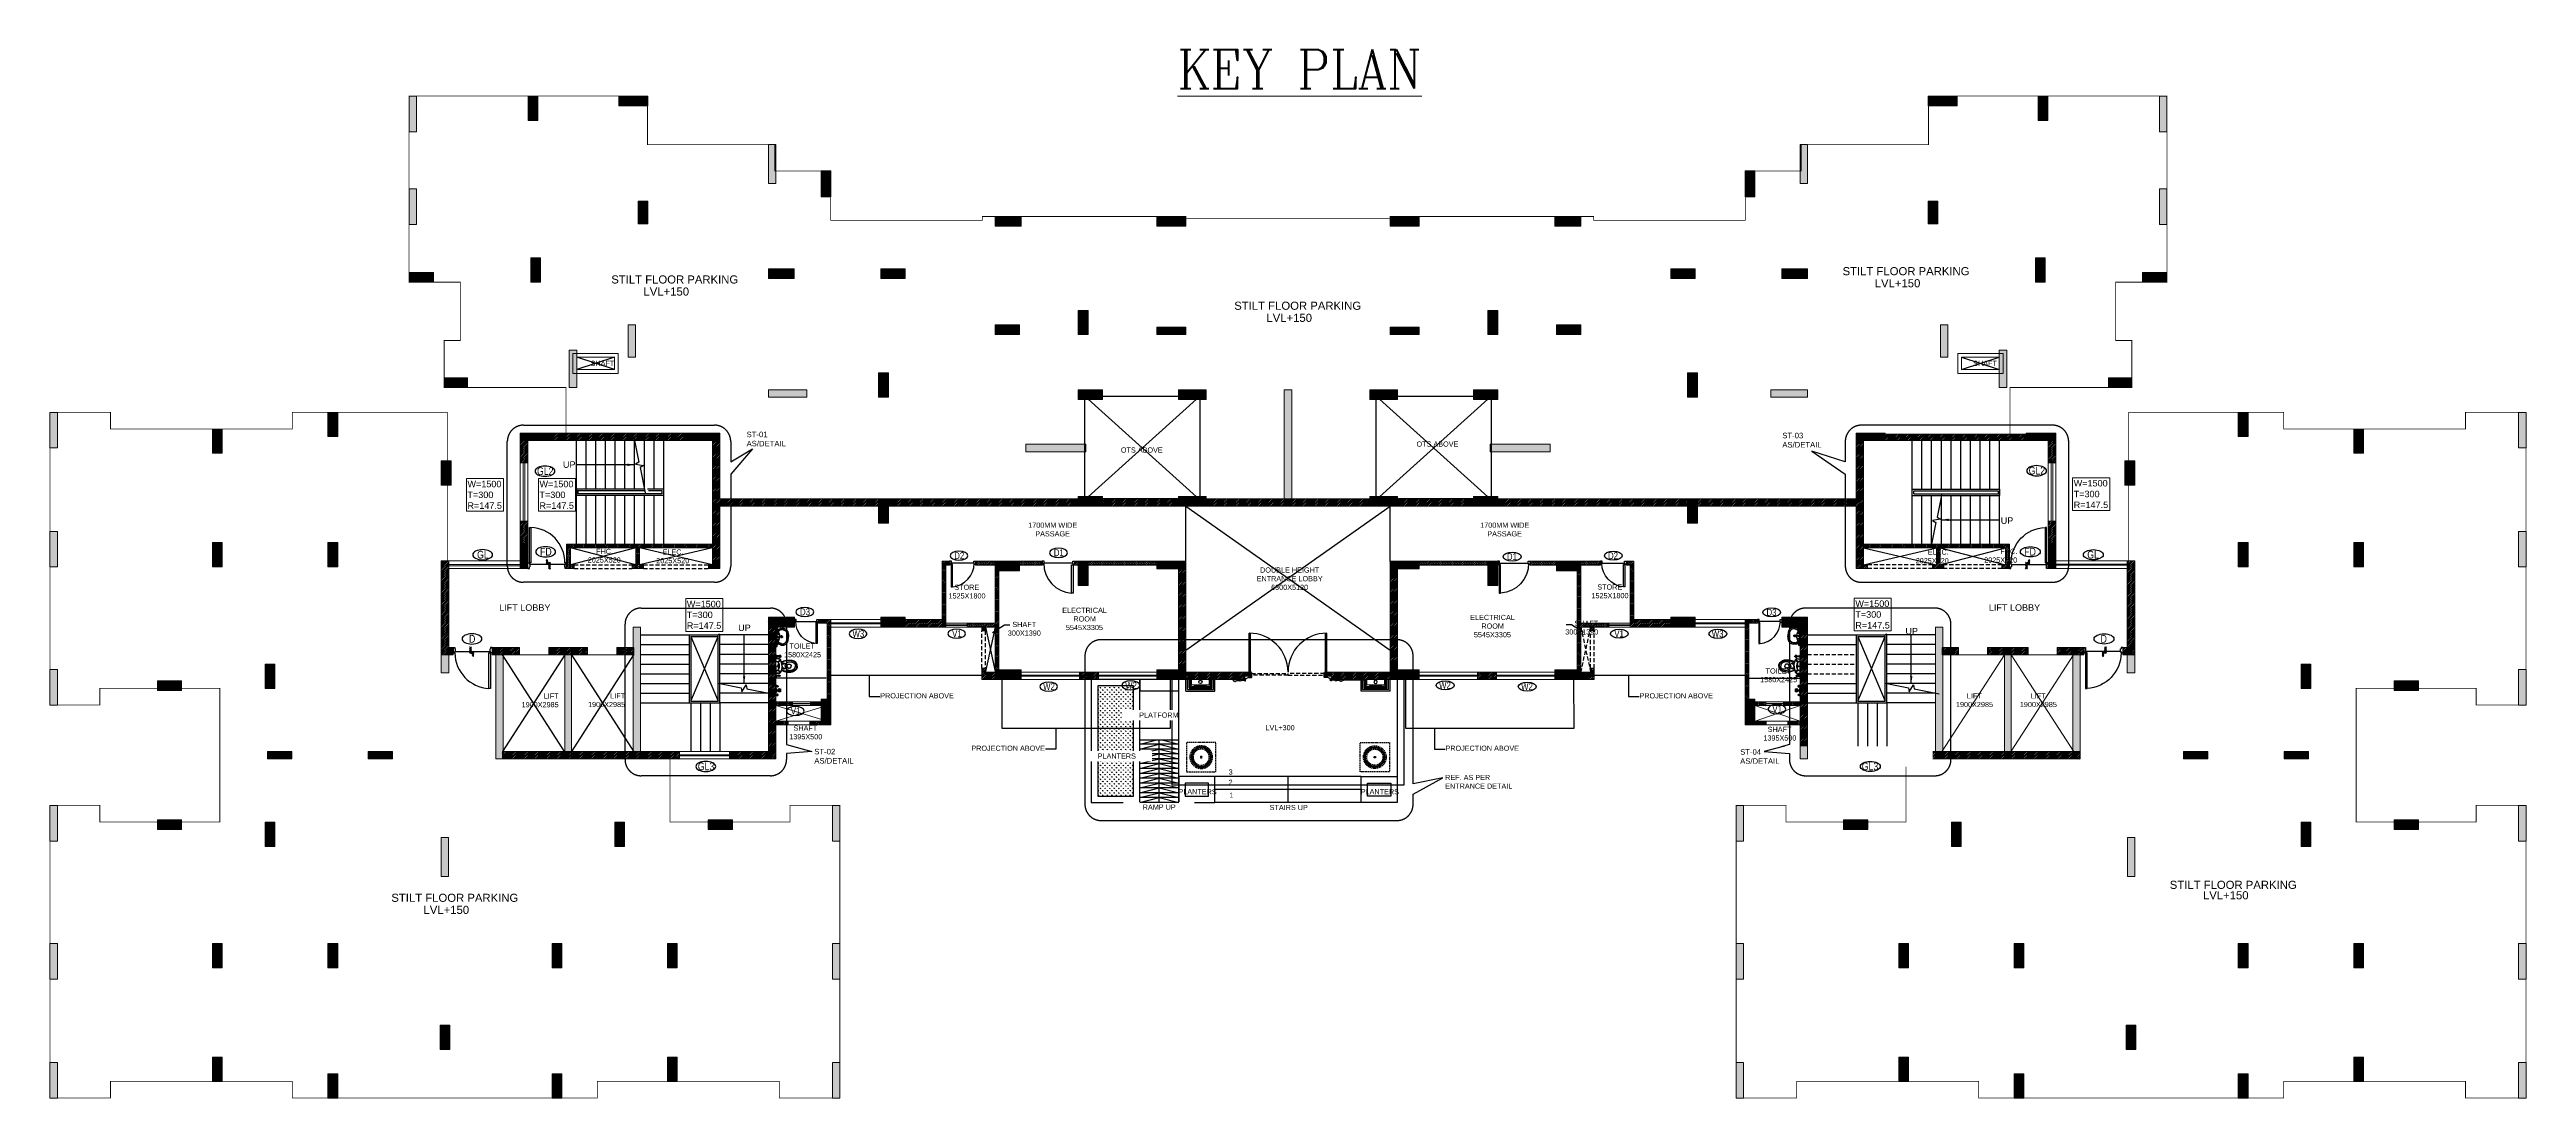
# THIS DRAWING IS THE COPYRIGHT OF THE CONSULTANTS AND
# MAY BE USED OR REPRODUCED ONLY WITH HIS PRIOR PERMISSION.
# Model space of a CAD drawing. Header units: millimetres. Extents: x 1363246 to 1691641, y -112430 to 78417.
# Drawn here: x 1363505 to 1439990, y 46018 to 78417 of the extents above; entities that cross this region are included whole.
import ezdxf
from ezdxf.enums import TextEntityAlignment as Align

# ---------------------------------------------------------------- set-up
doc = ezdxf.new("R2010")
doc.units = ezdxf.units.MM
doc.header["$LTSCALE"] = 500
doc.header["$MEASUREMENT"] = 0
doc.linetypes.add('CENTER', pattern=[2, 1.25, -0.25, 0.25, -0.25])
doc.linetypes.add('HIDDEN', pattern=[0.375, 0.25, -0.125])
doc.layers.get('Defpoints').update_dxf_attribs({"lineweight": 0})
for name, color, linetype, true_color in [('A-TAG', 7, 'Continuous', 0xef00ef), ('RAILING', 7, 'Continuous', 0xadadad), ('STAIR', 7, 'Continuous', 0x3f4f7f)]:
    doc.layers.add(name, color=color, linetype=linetype, true_color=true_color)
for name, color, linetype in [('AHC-A-FURNITURE', 2, 'Continuous'), ('COL hatch', 251, 'Continuous'), ('COLUMN', 1, 'Continuous'), ('Cornice', 252, 'Continuous'), ('CUTOUT', 8, 'HIDDEN'), ('DOOR', 8, 'Continuous'), ('Drop', 143, 'Continuous'), ('ELE-5', 8, 'Continuous'), ('Finish', 31, 'Continuous'), ('FIXTURE', 251, 'Continuous'), ('HF', 95, 'Continuous'), ('Moulding-1', 252, 'Continuous'), ('TEXT -RM MM', 181, 'Continuous'), ('TEXT-DW-NO', 7, 'Continuous'), ('TEXT-RM NAME', 6, 'Continuous')]:
    doc.layers.add(name, color=color, linetype=linetype)
for name, color, linetype, lineweight in [('CILL', 8, 'Continuous', 13), ('COLUMN NO', 1, 'Continuous', 20), ('D-W ELE-1', 5, 'Continuous', 20), ('TEXT-COMMON AREA', 7, 'Continuous', 20), ('TILE', 252, 'Continuous', 13), ('Wall', 2, 'Continuous', 15), ('WIN', 144, 'Continuous', 15)]:
    doc.layers.add(name, color=color, linetype=linetype, lineweight=lineweight)
doc.styles.add('ARIAL', font='arial.ttf')
doc.styles.add('D50', font='arial.ttf', dxfattribs={"width": 0.8})
doc.styles.add('DIM', font='arial.ttf', dxfattribs={"width": 0.8})
doc.styles.add('K-DIM-2', font='romanc.shx', dxfattribs={"width": 0.9, "height": 125})
doc.styles.add('simplex', font='simplex.shx')
doc.styles.get("Standard").update_dxf_attribs({"font": 'arial.ttf'})
doc.dimstyles.new('DIM-100', dxfattribs={"dimtxt": 180, "dimasz": 70, "dimexe": 50, "dimexo": 50, "dimgap": 25, "dimtad": 0, "dimdec": 0, "dimrnd": 5, "dimdsep": 46, "dimtxsty": 'DIM', "dimblk": 'OBLIQUE', "dimcen": 25, "dimdle": 50, "dimclrd": 256, "dimclre": 256, "dimclrt": 256, "dimadec": 0, "dimazin": 0, "dimtfac": 1, "dimtdec": 0, "dimtmove": 1, "dimatfit": 3, "dimfxl": 0, "dimlwd": -1, "dimlwe": -1, "dimarcsym": 0})
doc.dimstyles.new('INNER DIM', dxfattribs={"dimtxt": 200, "dimasz": 120, "dimexe": 25, "dimexo": 25, "dimgap": 12, "dimtad": 1, "dimdec": 0, "dimrnd": 5, "dimzin": 0, "dimdsep": 46, "dimtxsty": 'D50', "dimcen": 0.09, "dimdle": 25, "dimclrt": 6, "dimadec": 0, "dimazin": 0, "dimtfac": 1, "dimtdec": 0, "dimtofl": 0, "dimtmove": 1, "dimatfit": 3, "dimfxl": 0, "dimtolj": 1, "dimtzin": 0, "dimarcsym": 0})
doc.dimstyles.get("Standard").update_dxf_attribs({"dimscale": 75, "dimtxt": 2, "dimasz": 1.5, "dimexe": 1, "dimexo": 0.5, "dimgap": 0.5, "dimtad": 0, "dimdec": 0, "dimrnd": 5, "dimzin": 0, "dimdsep": 46, "dimtxsty": 'Standard', "dimblk": 'ARCHTICK', "dimcen": 1, "dimdle": 1, "dimclrd": 256, "dimclre": 256, "dimclrt": 256, "dimadec": 0, "dimazin": 0, "dimtfac": 1, "dimtdec": 0, "dimtofl": 0, "dimtmove": 2, "dimatfit": 3, "dimfxl": 0, "dimtolj": 1, "dimtzin": 0, "dimlwd": -1, "dimlwe": -1, "dimarcsym": 0})
pattern_1 = [(45, (1155400.446, 428164.736), (-26.5165043, 26.5165043), [])]
pattern_2 = [(45, (843726.782, 485127.175), (-13.25825215, 13.25825215), []), (45, (843735.62, 485127.175), (-13.25825215, 13.25825215), [])]

msp = doc.modelspace()

# ---------------------------------------------------------------- texts
at = {"layer": 'COLUMN NO', "color": 1, "linetype": 'Continuous', "lineweight": 20, "style": 'K-DIM-2', "width": 0.9}
msp.add_text('%%UKEY PLAN', height=1200, dxfattribs=at).set_placement((1398332.9, 77217.3, -0.1))
at = {"layer": 'TEXT-COMMON AREA', "char_height": 200, "width": 693.176, "attachment_point": 1}
for insert in [(1376410, 65096.4), (1378634.1, 65096.4), (1426009.5, 65121.2), (1426009.5, 65121.2), (1383183.3, 61389.7), (1419266.8, 61400.8)]:
    msp.add_mtext('W=1500\\PT=300\\PR=147.5', dxfattribs=dict(at, insert=insert))
at = {"layer": 'TEXT-RM NAME', "style": 'ARIAL'}
msp.add_text('UP', height=200, rotation=360, dxfattribs=at).set_placement((1379358.3, 65497.5, 0))
for p in [(1423756.4, 63767.2, 0), (1384769.1, 60456.9, 0), (1420812.3, 60354.3, 0)]:
    msp.add_text('UP', height=200, dxfattribs=at).set_placement(p)
at = {"layer": 'TEXT-RM NAME'}
msp.add_text('LIFT LOBBY', height=200, rotation=360, dxfattribs=at).set_placement((1377387.4, 61080.9))
msp.add_text('LIFT LOBBY', height=200, dxfattribs=at).set_placement((1423389.2, 61080.9))
for s, insert, char_height, width, attachment_point in [('STILT FLOOR PARKING', (1380851, 71440.2), 250, 5857.821, 1), ('STILT FLOOR PARKING', (1418872, 71696.1), 250, 5857.821, 1), ('LVL+150', (1419865.5, 71323), 250, 2928.91, 1), ('LVL+150', (1381844.5, 71067.2), 250, 2928.91, 1), ('STILT FLOOR PARKING', (1400087.3, 70628.7), 250, 5857.821, 1), ('LVL+150', (1401080.8, 70255.6), 250, 2928.91, 1), ('\\pi353.18281;SHAFT', (1379859.2, 68804.4), 160, 1424.51, 1), ('SHAFT', (1423635.6, 68804.4), 160, 1424.51, 3), ('ST-01 \\PAS/DETAIL', (1385029.7, 66613.9), 170, 5857.821, 1), ('ST-03 \\PAS/DETAIL', (1417011.7, 66578.9), 170, 5857.821, 1), ('OTS ABOVE', (1396587.4, 66127.4), 160, 2928.91, 1), ('OTS ABOVE', (1405716.3, 66310.9), 160, 2928.91, 1), ('\\pi488.02362;1700MM WIDE \\P\\pi707.94177;PASSAGE', (1393236.2, 63805.3), 160, 2455.01, 1), ('\\pi488.02362;1700MM WIDE \\P\\pi707.94177;PASSAGE', (1407193, 63805.3), 160, 2455.01, 1), ('\\pi1152.60939;FHC.\\P\\pi893.45523;2025X520', (1379230.9, 62567.3), 160, 2788.93, 7), ('\\pi1090.01731;ELEC.\\P\\pi893.45523;2025X520', (1381345.5, 62546.8), 160, 2788.93, 7), ('ELEC.\\P2025X520', (1422149.4, 62546.8), 160, 2788.93, 9), ('FHC.\\P2025X520', (1424263.9, 62567.3), 160, 2788.93, 9), ('\\pi325.51339;DOUBLE HEIGHT \\P\\pi218.71939;ENTRANCE LOBBY\\P\\pi665.26782;6300X5120', (1400560.7, 62420.3), 160, 2455.01, 1), ('\\pi338.28513;STORE\\P\\pi157.98499;1525X1800', (1391106, 61887.9), 160, 1424.51, 1), ('\\pi338.28513;STORE\\P\\pi157.98499;1525X1800', (1410960.2, 61895.8), 160, 1424.51, 1), ('\\pi1035.39248;SHAFT\\P\\pi894.87406;300X1390', (1392201, 60310.5), 160, 2788.93, 7), ('\\pi35.69304;ELECTRICAL \\P\\pi381.8322;ROOM\\P\\pi149.58117;5545X3305', (1394740.4, 61178), 160, 1424.51, 1), ('\\pi35.69304;ELECTRICAL \\P\\pi381.8322;ROOM\\P\\pi149.58117;5545X3305', (1407338.1, 60955.6), 160, 1424.51, 1), ('SHAFT\\P300X1390', (1411326.8, 60346.4), 160, 2788.93, 9), ('\\pi325.89768;TOILET\\P\\pi157.11187;1580X2425', (1386028.7, 60071.5), 160, 1424.51, 1), ('\\pi325.89768;TOILET\\P\\pi157.11187;1580X2425', (1416169.5, 59302.8), 160, 1424.51, 1), ('LIFT\\P1900X2985', (1379225.9, 58527.5), 160, 1424.51, 3), ('LIFT\\P1900X2985', (1381277.6, 58533.2), 160, 1424.51, 3), ('PROJECTION ABOVE', (1389155.7, 58536), 160, 2928.91, 1), ('PROJECTION ABOVE', (1412599.7, 58536), 160, 2928.91, 1), ('\\pi492.93724;LIFT\\P\\pi157.11187;1900X2985', (1422217.3, 58533.2), 160, 1424.51, 1), ('\\pi492.93724;LIFT\\P\\pi157.11187;1900X2985', (1424188.9, 58533.2), 160, 1424.51, 1), ('\\pi1035.39248;SHAFT\\P\\pi902.35018;1395X500', (1385444.1, 57108.7), 160, 2788.93, 7), ('LVL+300', (1401051.2, 57550.7), 160, 2928.91, 1), ('ST-02 \\PAS/DETAIL', (1387120.6, 56816.9), 170, 5857.821, 1), ('PROJECTION ABOVE', (1394243, 56916), 160, 2928.91, 3), ('PROJECTION ABOVE', (1406608.9, 56916), 160, 2928.91, 1), ('\\pi964.7222;3', (1398949.4, 56183), 160, 2034.219, 1), ('\\pi964.12193;2', (1398949.4, 55864.1), 160, 2034.219, 1), ('REF. AS PER \\PENTRANCE DETAIL', (1406600, 56012.5), 160, 5857.821, 1), ('\\pi987.64171;1', (1398949.4, 55464.1), 160, 2034.219, 1), ('\\pi437.02779;STAIRS UP', (1400743.9, 55085), 160, 2034.219, 1), ('\\pi441.55712;PLANTERS', (1403553.1, 55572.1), 160, 2034.219, 1), ('STILT FLOOR PARKING', (1374059.2, 52341.7), 250, 5857.821, 1), ('STILT FLOOR PARKING', (1428975, 52742.2), 250, 5857.821, 1), ('LVL+150', (1430000.9, 52419.7), 250, 2928.91, 1), ('LVL+150', (1375052.8, 51968.6), 250, 2928.91, 1)]:
    msp.add_mtext(s, dxfattribs=dict(at, insert=insert, char_height=char_height, width=width, attachment_point=attachment_point))

# ---------------------------------------------------------------- blocks, each defined once
blk = doc.blocks.new('FH')
at = {"layer": 'FIXTURE'}
for p, q in [((70382, 31109), (70388, 31109)), ((70382, 31094), (70388, 31094)), ((70397, 31109), (70436, 31109)), ((70397, 31094), (70436, 31094)), ((70432, 31227), (70402, 31227)), ((70402, 31217), (70402, 31117)), ((70402, 31085), (70402, 31077)), ((70432, 31117), (70432, 31217)), ((70432, 31077), (70432, 31085)), ((70446, 31109), (70452, 31109)), ((70446, 31094), (70452, 31094))]:
    blk.add_line(p, q, dxfattribs=at)
blk.add_lwpolyline([(70374, 31227), (70459, 31227), (70459, 31217), (70374, 31217)], close=True, dxfattribs=at)
for centre, radius, start, end in [((70382, 31101), 7.5, 90, 270), ((70393, 31110), 4.88, 195.81513, 344.18487), ((70393, 31092), 4.88, 15.81513, 164.18487), ((70412, 31101), 18.6, 121.87767, 167.49458), ((70412, 31101), 18.6, 192.50542, 238.12233), ((70417, 31077), 15, 180, 0), ((70422, 31101), 18.6, 12.50542, 58.12233), ((70422, 31101), 18.6, 301.87767, 347.49458), ((70441, 31110), 4.88, 195.81513, 344.18487), ((70441, 31092), 4.88, 15.81513, 164.18487), ((70452, 31101), 7.5, 270, 90)]:
    blk.add_arc(centre, radius, start, end, dxfattribs=at)
blk = doc.blocks.new('STUDIO EWC (PLAN)')
at = {"layer": 'FIXTURE'}
for p, q in [((1319, 1111), (1276, 1111)), ((1319, 956), (1276, 956)), ((1296, 1111), (1359, 1111)), ((1296, 956), (1359, 956)), ((1328, 1080), (1328, 1143)), ((1328, 988), (1328, 925)), ((1363, 1052), (1364, 1054)), ((1363, 1049), (1363, 1052)), ((1363, 1046), (1363, 1049)), ((1363, 1044), (1363, 1046)), ((1363, 1042), (1363, 1044)), ((1363, 1040), (1363, 1042)), ((1363, 1038), (1363, 1040)), ((1363, 1029), (1363, 1027)), ((1363, 1027), (1363, 1025)), ((1363, 1025), (1363, 1023)), ((1363, 1023), (1363, 1021)), ((1363, 1021), (1363, 1018)), ((1363, 1018), (1363, 1016)), ((1363, 1016), (1364, 1013)), ((1364, 1060), (1365, 1064)), ((1364, 1057), (1364, 1060)), ((1364, 1054), (1364, 1057)), ((1364, 1013), (1364, 1010)), ((1364, 1010), (1364, 1007)), ((1364, 1007), (1365, 1004)), ((1365, 1064), (1365, 1067)), ((1365, 1004), (1365, 1000)), ((1368, 1051), (1369, 1054)), ((1368, 1049), (1368, 1051)), ((1368, 1046), (1368, 1049)), ((1368, 1044), (1368, 1046)), ((1368, 1042), (1368, 1044)), ((1368, 1040), (1368, 1042)), ((1368, 1038), (1368, 1040)), ((1368, 1030), (1368, 1028)), ((1368, 1028), (1368, 1026)), ((1368, 1026), (1368, 1024)), ((1368, 1024), (1368, 1021)), ((1368, 1021), (1368, 1019)), ((1368, 1019), (1368, 1016)), ((1368, 1016), (1369, 1013)), ((1369, 1060), (1370, 1063)), ((1369, 1057), (1369, 1060)), ((1369, 1054), (1369, 1057)), ((1369, 1013), (1369, 1010)), ((1369, 1010), (1369, 1007)), ((1369, 1007), (1370, 1004)), ((1370, 1067), (1370, 1070)), ((1370, 1063), (1370, 1067)), ((1370, 1004), (1370, 1001)), ((1370, 1001), (1370, 997)), ((1404, 1202), (1406, 1206)), ((1404, 865), (1406, 861)), ((1406, 1206), (1408, 1210)), ((1406, 861), (1408, 857)), ((1408, 1210), (1409, 1214)), ((1408, 857), (1409, 854)), ((1409, 1214), (1411, 1216)), ((1409, 854), (1411, 851)), ((1410, 1204), (1412, 1208)), ((1410, 863), (1412, 859)), ((1411, 1218), (1413, 1220)), ((1411, 1216), (1412, 1218)), ((1411, 851), (1412, 850)), ((1411, 850), (1413, 847)), ((1412, 1219), (1414, 1222)), ((1412, 848), (1414, 846)), ((1413, 1221), (1414, 1223)), ((1413, 846), (1414, 844)), ((1414, 1223), (1415, 1224)), ((1414, 845), (1415, 843)), ((1416, 1226), (1415, 1225)), ((1415, 1224), (1415, 1225)), ((1489, 1147), (1415, 1213)), ((1489, 920), (1415, 854)), ((1415, 843), (1415, 842)), ((1416, 842), (1415, 842)), ((1416, 1226), (1419, 1231)), ((1416, 1226), (1416, 1226)), ((1416, 842), (1416, 842)), ((1416, 842), (1419, 836)), ((1419, 1231), (1418, 1229)), ((1418, 1221), (1420, 1224)), ((1418, 847), (1420, 843)), ((1419, 836), (1418, 838)), ((1420, 1233), (1419, 1231)), ((1419, 1232), (1420, 1233)), ((1419, 1231), (1419, 1232)), ((1419, 836), (1420, 835)), ((1419, 836), (1419, 836)), ((1420, 835), (1419, 836)), ((1420, 1224), (1423, 1228)), ((1420, 843), (1423, 839)), ((1423, 1228), (1424, 1230)), ((1423, 839), (1424, 837)), ((1501, 1161), (1424, 1230)), ((1501, 906), (1424, 837)), ((1430, 1246), (1430, 1246)), ((1430, 821), (1430, 821)), ((1438, 1254), (1437, 1253)), ((1438, 814), (1437, 814)), ((1439, 1254), (1438, 1254)), ((1439, 813), (1438, 814)), ((1439, 1034), (1534, 1034)), ((1449, 1252), (1449, 1252)), ((1449, 815), (1449, 815)), ((1450, 1252), (1451, 1252)), ((1450, 815), (1451, 815)), ((1451, 1252), (1452, 1253)), ((1451, 1252), (1451, 1252)), ((1451, 815), (1452, 815)), ((1451, 815), (1451, 815)), ((1452, 1253), (1453, 1253)), ((1452, 815), (1453, 815)), ((1453, 1253), (1454, 1253)), ((1453, 815), (1454, 815)), ((1454, 1253), (1455, 1253)), ((1454, 815), (1455, 814)), ((1455, 1253), (1455, 1253)), ((1455, 1253), (1456, 1253)), ((1455, 814), (1456, 814)), ((1455, 814), (1455, 814)), ((1456, 1253), (1457, 1253)), ((1456, 814), (1457, 814)), ((1457, 1253), (1458, 1253)), ((1457, 814), (1458, 814)), ((1458, 1253), (1459, 1253)), ((1458, 1056), (1459, 1059)), ((1458, 1054), (1458, 1057)), ((1458, 1052), (1458, 1055)), ((1458, 1051), (1458, 1053)), ((1458, 1049), (1458, 1052)), ((1458, 1047), (1458, 1050)), ((1458, 1046), (1458, 1049)), ((1458, 1044), (1458, 1047)), ((1458, 1042), (1458, 1044)), ((1458, 1043), (1458, 1040)), ((1458, 1038), (1458, 1040)), ((1458, 1039), (1458, 1036)), ((1458, 1036), (1458, 1034)), ((1458, 1031), (1458, 1034)), ((1458, 1029), (1458, 1032)), ((1458, 1029), (1458, 1027)), ((1458, 1025), (1458, 1027)), ((1458, 1026), (1458, 1023)), ((1458, 1023), (1458, 1020)), ((1458, 1022), (1458, 1019)), ((1458, 1020), (1458, 1017)), ((1458, 1018), (1458, 1016)), ((1458, 1017), (1458, 1014)), ((1458, 1015), (1458, 1012)), ((1458, 1013), (1458, 1011)), ((1458, 1011), (1459, 1009)), ((1458, 814), (1459, 814)), ((1459, 1253), (1460, 1254)), ((1460, 1069), (1459, 1066)), ((1459, 1067), (1459, 1064)), ((1459, 1062), (1459, 1064)), ((1459, 1060), (1459, 1062)), ((1459, 1058), (1459, 1061)), ((1459, 1009), (1459, 1007)), ((1459, 1007), (1459, 1005)), ((1459, 1005), (1459, 1003)), ((1459, 1001), (1459, 1003)), ((1460, 998), (1459, 1001)), ((1459, 814), (1460, 814)), ((1460, 1254), (1462, 1254)), ((1460, 1071), (1460, 1069)), ((1460, 996), (1460, 999)), ((1460, 814), (1462, 814)), ((1461, 1082), (1462, 1085)), ((1461, 1079), (1461, 1083)), ((1461, 988), (1461, 985)), ((1461, 985), (1462, 982)), ((1462, 1254), (1463, 1254)), ((1462, 1088), (1462, 1085)), ((1462, 979), (1462, 982)), ((1462, 814), (1463, 814)), ((1463, 1254), (1464, 1254)), ((1463, 814), (1464, 813)), ((1464, 1259), (1466, 1259)), ((1464, 1254), (1466, 1254)), ((1464, 813), (1466, 813)), ((1464, 808), (1466, 808)), ((1468, 1259), (1466, 1259)), ((1466, 1254), (1467, 1254)), ((1467, 1105), (1466, 1102)), ((1467, 963), (1466, 966)), ((1466, 813), (1467, 813)), ((1468, 808), (1466, 808)), ((1467, 1254), (1469, 1254)), ((1468, 1108), (1467, 1105)), ((1468, 959), (1467, 963)), ((1467, 813), (1469, 813)), ((1468, 1259), (1471, 1259)), ((1469, 1112), (1468, 1108)), ((1469, 955), (1468, 959)), ((1468, 808), (1471, 808)), ((1469, 1254), (1471, 1254)), ((1471, 1116), (1469, 1112)), ((1471, 952), (1469, 955)), ((1469, 813), (1471, 813)), ((1481, 1260), (1471, 1259)), ((1471, 1254), (1472, 1254)), ((1472, 1119), (1471, 1116)), ((1472, 949), (1471, 952)), ((1471, 813), (1472, 813)), ((1481, 808), (1471, 808)), ((1472, 1254), (1475, 1255)), ((1472, 1118), (1473, 1120)), ((1472, 949), (1473, 947)), ((1472, 813), (1475, 813)), ((1473, 1120), (1474, 1123)), ((1473, 1120), (1473, 1120)), ((1473, 947), (1474, 944)), ((1473, 947), (1473, 947)), ((1475, 1125), (1474, 1122)), ((1475, 942), (1474, 945)), ((1475, 1255), (1478, 1255)), ((1475, 813), (1478, 813)), ((1478, 1255), (1482, 1255)), ((1478, 813), (1482, 812)), ((1481, 1260), (1485, 1260)), ((1481, 808), (1485, 807)), ((1482, 1255), (1485, 1255)), ((1482, 812), (1485, 812)), ((1484, 1260), (1491, 1260)), ((1484, 807), (1491, 807)), ((1485, 1255), (1491, 1255)), ((1485, 812), (1491, 812)), ((1487, 986), (1487, 1081)), ((1488, 1146), (1488, 1145)), ((1488, 921), (1488, 922)), ((1489, 1260), (1497, 1260)), ((1489, 807), (1497, 807)), ((1491, 1255), (1498, 1255)), ((1491, 812), (1498, 812)), ((1494, 1154), (1494, 1153)), ((1494, 914), (1494, 914)), ((1497, 1260), (1528, 1261)), ((1497, 807), (1528, 806)), ((1498, 1255), (1536, 1256)), ((1498, 812), (1536, 811)), ((1527, 1261), (1536, 1261)), ((1527, 806), (1536, 806)), ((1534, 1261), (1541, 1261)), ((1534, 806), (1541, 806)), ((1536, 1256), (1541, 1256)), ((1536, 811), (1541, 811)), ((1541, 1261), (1547, 1261)), ((1541, 1256), (1547, 1256)), ((1541, 811), (1547, 811)), ((1541, 806), (1547, 806)), ((1545, 1261), (1551, 1261)), ((1545, 806), (1551, 806)), ((1547, 1256), (1558, 1256)), ((1547, 811), (1558, 811)), ((1550, 1261), (1553, 1261)), ((1550, 806), (1553, 806)), ((1553, 1261), (1553, 1261)), ((1553, 806), (1553, 806)), ((1558, 811), (1558, 1256)), ((1558, 806), (1558, 1251)), ((1558, 1034), (1558, 1214)), ((1558, 1034), (1558, 854)), ((1558, 1029), (1558, 849))]:
    blk.add_line(p, q, dxfattribs=at)
for points in [[(898, 1034), (898, 1043), (899, 1051), (900, 1059), (901, 1067), (902, 1075), (904, 1082), (906, 1089), (909, 1096), (912, 1102), (915, 1109), (918, 1115), (922, 1122), (926, 1128), (930, 1134), (935, 1140), (940, 1146), (945, 1152), (951, 1157), (957, 1162), (963, 1168), (970, 1173), (977, 1177), (984, 1182), (991, 1186)], [(898, 1034), (898, 1025), (899, 1016), (900, 1008), (901, 1000), (902, 993), (904, 986), (906, 979), (909, 972), (912, 965), (915, 959), (918, 952), (922, 946), (926, 940), (930, 933), (935, 927), (940, 922), (945, 916), (951, 910), (957, 905), (963, 900), (970, 895), (977, 890), (984, 885), (991, 881)], [(917, 1034), (918, 1042), (918, 1051), (919, 1059), (921, 1067), (922, 1074), (924, 1082), (927, 1089), (930, 1096), (933, 1104), (936, 1110), (940, 1117), (944, 1124), (948, 1130), (953, 1136), (958, 1142), (964, 1148), (970, 1153), (976, 1159), (983, 1164), (990, 1169), (998, 1174), (1006, 1178), (1015, 1183), (1024, 1187), (1034, 1190), (1044, 1194), (1055, 1197), (1066, 1200), (1078, 1202), (1090, 1204), (1103, 1206), (1116, 1207), (1130, 1208), (1145, 1208), (1160, 1208), (1176, 1207), (1192, 1206), (1209, 1204), (1227, 1202), (1245, 1198), (1264, 1194), (1284, 1189), (1304, 1184), (1324, 1177), (1346, 1170), (1368, 1161), (1384, 1154)], [(917, 1034), (918, 1025), (918, 1017), (919, 1009), (921, 1001), (922, 993), (924, 985), (927, 978), (930, 971), (933, 964), (936, 957), (940, 950), (944, 944), (948, 938), (953, 931), (958, 925), (964, 920), (970, 914), (976, 909), (983, 903), (990, 898), (998, 894), (1006, 889), (1015, 885), (1024, 881), (1034, 877), (1044, 874), (1055, 870), (1066, 868), (1078, 865), (1090, 863), (1103, 862), (1116, 860), (1130, 859), (1145, 859), (1160, 859), (1176, 860), (1192, 861), (1209, 863), (1227, 866), (1245, 869), (1264, 873), (1284, 878), (1304, 884), (1324, 890), (1346, 898), (1368, 906), (1384, 913)], [(1268, 1034), (1267, 1044), (1267, 1053), (1266, 1061), (1264, 1069), (1263, 1076), (1261, 1082), (1258, 1089), (1256, 1095), (1253, 1100), (1250, 1106), (1247, 1111), (1243, 1116), (1238, 1121), (1234, 1127), (1228, 1132), (1222, 1137), (1216, 1141), (1209, 1146), (1201, 1150), (1192, 1154), (1183, 1157), (1175, 1160), (1166, 1162), (1158, 1164), (1148, 1165), (1138, 1166), (1127, 1167), (1117, 1166), (1106, 1166), (1095, 1164), (1085, 1163), (1075, 1161), (1066, 1158), (1057, 1155), (1048, 1152), (1040, 1149), (1032, 1145), (1024, 1141), (1017, 1137), (1011, 1132), (1004, 1128), (999, 1124), (993, 1119), (988, 1114), (984, 1109), (979, 1103), (976, 1098), (972, 1092), (969, 1087), (966, 1081), (964, 1075), (962, 1069), (961, 1063), (959, 1056), (958, 1049), (958, 1042), (958, 1034)], [(1268, 1034), (1267, 1024), (1267, 1015), (1266, 1006), (1264, 999), (1263, 992), (1261, 985), (1258, 979), (1256, 973), (1253, 967), (1250, 962), (1247, 956), (1243, 951), (1238, 946), (1234, 941), (1228, 936), (1222, 931), (1216, 926), (1209, 922), (1201, 917), (1192, 913), (1183, 910), (1175, 907), (1166, 905), (1158, 903), (1148, 902), (1138, 901), (1127, 901), (1117, 901), (1106, 902), (1095, 903), (1085, 905), (1075, 907), (1066, 909), (1057, 912), (1048, 915), (1040, 919), (1032, 923), (1024, 927), (1017, 931), (1011, 935), (1004, 939), (999, 944), (993, 949), (988, 954), (984, 959), (979, 964), (976, 969), (972, 975), (969, 980), (966, 986), (964, 992), (962, 998), (961, 1004), (959, 1011), (958, 1018), (958, 1026), (958, 1034)], [(1387, 1162), (1370, 1170), (1360, 1174), (1349, 1179), (1338, 1183), (1326, 1187), (1314, 1191), (1301, 1195), (1288, 1199), (1275, 1203), (1262, 1206), (1249, 1209), (1237, 1211), (1224, 1214), (1211, 1216), (1198, 1217), (1184, 1218), (1170, 1219), (1154, 1220), (1139, 1220), (1124, 1220), (1108, 1219), (1094, 1217), (1080, 1215), (1067, 1213), (1054, 1210), (1042, 1207), (1031, 1203), (1020, 1200), (1010, 1196), (1001, 1191), (991, 1186)], [(1387, 905), (1360, 893), (1349, 889), (1338, 884), (1326, 880), (1314, 876), (1301, 872), (1288, 868), (1275, 865), (1262, 862), (1249, 859), (1237, 856), (1224, 854), (1211, 852), (1198, 850), (1184, 849), (1170, 848), (1154, 847), (1139, 847), (1124, 848), (1108, 849), (1094, 850), (1080, 852), (1067, 855), (1054, 857), (1042, 860), (1031, 864), (1020, 868), (1010, 872), (1001, 876), (991, 881)], [(1152, 1094), (1148, 1094), (1145, 1094), (1141, 1094), (1138, 1093), (1135, 1093), (1132, 1092), (1128, 1091), (1125, 1090), (1122, 1089), (1120, 1088), (1117, 1087), (1114, 1085), (1112, 1084), (1109, 1082), (1107, 1081), (1105, 1079), (1103, 1077), (1101, 1075), (1099, 1073), (1097, 1071), (1095, 1069), (1094, 1067), (1093, 1064), (1091, 1062), (1090, 1060), (1089, 1057), (1088, 1054), (1087, 1051), (1087, 1048), (1086, 1045), (1085, 1042), (1085, 1038), (1085, 1034)], [(1152, 973), (1148, 973), (1145, 974), (1141, 974), (1138, 974), (1135, 975), (1132, 976), (1128, 976), (1125, 977), (1122, 978), (1120, 980), (1117, 981), (1114, 982), (1112, 984), (1109, 985), (1107, 987), (1105, 989), (1103, 990), (1101, 992), (1099, 994), (1097, 996), (1095, 999), (1094, 1001), (1093, 1003), (1091, 1005), (1090, 1008), (1089, 1010), (1088, 1013), (1087, 1016), (1087, 1019), (1086, 1022), (1085, 1026), (1085, 1030), (1085, 1034)], [(1175, 1090), (1172, 1092), (1168, 1092), (1164, 1093), (1160, 1094), (1156, 1094), (1152, 1094)], [(1175, 977), (1172, 976), (1168, 975), (1164, 974), (1160, 974), (1156, 974), (1152, 973)], [(1216, 1034), (1216, 1029), (1216, 1025), (1215, 1022), (1215, 1018), (1214, 1014), (1213, 1011), (1211, 1008), (1210, 1005), (1208, 1002), (1207, 999), (1205, 997), (1203, 994), (1200, 992), (1198, 989), (1195, 987), (1192, 985), (1189, 983), (1186, 981), (1183, 980), (1179, 978), (1175, 977)], [(1216, 1034), (1216, 1038), (1216, 1042), (1215, 1046), (1215, 1049), (1214, 1053), (1213, 1056), (1211, 1059), (1210, 1062), (1208, 1065), (1207, 1068), (1205, 1071), (1203, 1073), (1200, 1076), (1198, 1078), (1195, 1080), (1192, 1082), (1189, 1084), (1186, 1086), (1183, 1088), (1179, 1089), (1176, 1090)], [(1363, 1034), (1363, 1035), (1363, 1035), (1363, 1036), (1363, 1037), (1363, 1038)], [(1363, 1034), (1363, 1033), (1363, 1032), (1363, 1031), (1363, 1030), (1363, 1029)], [(1365, 1067), (1365, 1071), (1366, 1073), (1366, 1075), (1366, 1077), (1366, 1079), (1367, 1081), (1367, 1083), (1367, 1086), (1368, 1088), (1368, 1090), (1369, 1093), (1369, 1096), (1369, 1098), (1370, 1101), (1371, 1104), (1371, 1107), (1372, 1110), (1372, 1113), (1373, 1116), (1374, 1119), (1375, 1123), (1376, 1126), (1377, 1130), (1378, 1133), (1379, 1137), (1380, 1141), (1381, 1145), (1383, 1149), (1384, 1153), (1385, 1157), (1387, 1161), (1388, 1164), (1389, 1168), (1390, 1171), (1392, 1174), (1393, 1177), (1394, 1180), (1395, 1183), (1397, 1186), (1398, 1189), (1399, 1191), (1400, 1194), (1401, 1196), (1402, 1198), (1403, 1200), (1404, 1202)], [(1365, 1000), (1365, 996), (1366, 994), (1366, 993), (1366, 990), (1366, 988), (1367, 986), (1367, 984), (1367, 982), (1368, 979), (1368, 977), (1369, 974), (1369, 972), (1369, 969), (1370, 966), (1371, 964), (1371, 961), (1372, 958), (1372, 955), (1373, 951), (1374, 948), (1375, 945), (1376, 941), (1377, 938), (1378, 934), (1379, 930), (1380, 926), (1381, 922), (1383, 918), (1384, 914), (1385, 911), (1387, 907), (1388, 903), (1389, 900), (1390, 896), (1392, 893), (1393, 890), (1394, 887), (1395, 884), (1397, 881), (1398, 879), (1399, 876), (1400, 874), (1401, 872), (1402, 869), (1403, 867), (1404, 865)], [(1368, 1034), (1368, 1034), (1368, 1035), (1368, 1036), (1368, 1037), (1368, 1038)], [(1368, 1034), (1368, 1033), (1368, 1032), (1368, 1031), (1368, 1030), (1368, 1030)], [(1370, 1070), (1371, 1074), (1371, 1076), (1371, 1078), (1372, 1080), (1372, 1083), (1372, 1085), (1373, 1087), (1373, 1090), (1373, 1092), (1374, 1095), (1374, 1097), (1375, 1100), (1375, 1103), (1376, 1106), (1377, 1109), (1377, 1112), (1378, 1115), (1379, 1118), (1380, 1121), (1381, 1125), (1382, 1128), (1383, 1132), (1384, 1136), (1385, 1140), (1386, 1144), (1387, 1147), (1389, 1151), (1390, 1155), (1391, 1159), (1393, 1163), (1394, 1166), (1395, 1169), (1396, 1172), (1398, 1176), (1399, 1178), (1400, 1181), (1401, 1184), (1402, 1187), (1403, 1189), (1404, 1191), (1405, 1194), (1406, 1196), (1407, 1198)], [(1370, 997), (1371, 993), (1371, 991), (1371, 989), (1372, 987), (1372, 985), (1372, 982), (1373, 980), (1373, 978), (1373, 975), (1374, 973), (1374, 970), (1375, 967), (1375, 965), (1376, 962), (1377, 959), (1377, 956), (1378, 953), (1379, 949), (1380, 946), (1381, 943), (1382, 939), (1383, 935), (1384, 932), (1385, 928), (1386, 924), (1387, 920), (1389, 916), (1390, 912), (1391, 909), (1393, 905), (1394, 901), (1395, 898), (1396, 895), (1398, 892), (1399, 889), (1400, 886), (1401, 883), (1402, 881), (1403, 878), (1404, 876), (1405, 874), (1406, 871), (1407, 869)], [(1407, 1198), (1409, 1202), (1410, 1204)], [(1407, 869), (1409, 865), (1410, 863)], [(1412, 1208), (1414, 1211), (1415, 1213)], [(1412, 859), (1414, 856), (1415, 854)], [(1416, 1226), (1416, 1225), (1415, 1225)], [(1415, 1214), (1416, 1216), (1416, 1217)], [(1415, 1213), (1415, 1214), (1415, 1214)], [(1415, 854), (1415, 854), (1415, 853)], [(1415, 853), (1416, 851), (1416, 851)], [(1416, 842), (1416, 842), (1415, 842)], [(1418, 1229), (1417, 1228), (1416, 1226)], [(1416, 1226), (1416, 1226), (1416, 1226), (1416, 1226), (1416, 1226)], [(1416, 1217), (1416, 1218), (1417, 1218)], [(1416, 851), (1416, 850), (1417, 849)], [(1416, 842), (1416, 842), (1416, 842), (1416, 842), (1416, 842)], [(1418, 838), (1417, 840), (1416, 842)], [(1417, 1220), (1418, 1221), (1418, 1221)], [(1417, 1218), (1417, 1219), (1417, 1220)], [(1417, 849), (1417, 848), (1417, 848)], [(1417, 848), (1418, 847), (1418, 847)], [(1430, 1246), (1429, 1245), (1428, 1244), (1427, 1243), (1426, 1242), (1425, 1240), (1424, 1239), (1423, 1237), (1422, 1236), (1421, 1234), (1420, 1233)], [(1430, 821), (1429, 822), (1428, 823), (1427, 825), (1426, 826), (1425, 827), (1424, 829), (1423, 830), (1422, 831), (1421, 833), (1420, 835)], [(1424, 1230), (1424, 1231), (1425, 1231), (1425, 1232), (1426, 1233), (1426, 1233), (1427, 1234), (1427, 1234), (1427, 1235), (1428, 1236), (1428, 1236), (1428, 1237), (1429, 1237), (1429, 1238), (1430, 1238), (1430, 1239), (1430, 1239), (1431, 1239), (1431, 1240), (1431, 1240), (1431, 1241), (1432, 1241), (1432, 1241), (1432, 1242), (1433, 1242), (1433, 1242), (1433, 1243), (1433, 1243), (1434, 1243), (1434, 1244), (1434, 1244), (1434, 1244), (1435, 1244), (1435, 1245), (1435, 1245), (1435, 1245), (1435, 1245), (1436, 1245), (1436, 1246), (1436, 1246), (1436, 1246), (1437, 1246), (1437, 1247), (1437, 1247), (1437, 1247), (1438, 1247), (1438, 1247), (1438, 1248), (1439, 1248), (1439, 1248), (1439, 1248), (1439, 1248), (1440, 1249), (1440, 1249), (1440, 1249), (1441, 1249), (1441, 1249), (1441, 1250), (1442, 1250), (1442, 1250), (1442, 1250), (1443, 1250), (1443, 1250), (1443, 1250), (1443, 1250), (1444, 1251), (1444, 1251), (1444, 1251), (1444, 1251), (1444, 1251), (1445, 1251), (1445, 1251), (1445, 1251), (1445, 1251), (1446, 1251), (1446, 1251), (1446, 1251), (1446, 1251), (1446, 1251), (1447, 1251), (1447, 1252), (1447, 1252), (1447, 1252), (1448, 1252), (1448, 1252), (1448, 1252), (1448, 1252), (1449, 1252)], [(1424, 837), (1424, 837), (1425, 836), (1425, 835), (1426, 835), (1426, 834), (1427, 834), (1427, 833), (1427, 832), (1428, 832), (1428, 831), (1428, 831), (1429, 830), (1429, 830), (1430, 829), (1430, 829), (1430, 828), (1431, 828), (1431, 828), (1431, 827), (1431, 827), (1432, 826), (1432, 826), (1432, 826), (1433, 825), (1433, 825), (1433, 825), (1433, 824), (1434, 824), (1434, 824), (1434, 824), (1434, 823), (1435, 823), (1435, 823), (1435, 823), (1435, 822), (1435, 822), (1436, 822), (1436, 822), (1436, 822), (1436, 821), (1437, 821), (1437, 821), (1437, 821), (1437, 820), (1438, 820), (1438, 820), (1438, 820), (1439, 820), (1439, 819), (1439, 819), (1439, 819), (1440, 819), (1440, 818), (1440, 818), (1441, 818), (1441, 818), (1441, 818), (1442, 818), (1442, 817), (1442, 817), (1443, 817), (1443, 817), (1443, 817), (1443, 817), (1444, 817), (1444, 817), (1444, 817), (1444, 817), (1444, 816), (1445, 816), (1445, 816), (1445, 816), (1445, 816), (1446, 816), (1446, 816), (1446, 816), (1446, 816), (1446, 816), (1447, 816), (1447, 816), (1447, 816), (1447, 816), (1448, 816), (1448, 816), (1448, 816), (1448, 816), (1449, 815)], [(1437, 1253), (1436, 1253), (1435, 1252), (1434, 1251), (1433, 1250), (1432, 1249), (1431, 1248), (1430, 1247), (1430, 1246)], [(1437, 814), (1436, 815), (1435, 815), (1434, 816), (1433, 817), (1432, 818), (1431, 819), (1430, 820), (1430, 821)], [(1436, 1253), (1436, 1253), (1437, 1253)], [(1436, 815), (1436, 814), (1437, 814)], [(1440, 1255), (1440, 1255), (1439, 1254)], [(1440, 812), (1440, 813), (1439, 813)], [(1448, 1257), (1447, 1257), (1446, 1257), (1444, 1256), (1443, 1256), (1442, 1256), (1441, 1255), (1440, 1255)], [(1448, 810), (1447, 811), (1446, 811), (1444, 811), (1443, 812), (1442, 812), (1441, 812), (1440, 812)], [(1464, 1259), (1462, 1259), (1460, 1259), (1458, 1258), (1456, 1258), (1454, 1258), (1453, 1258), (1451, 1258), (1450, 1257), (1448, 1257), (1448, 1257)], [(1464, 808), (1462, 809), (1460, 809), (1458, 809), (1456, 809), (1454, 809), (1453, 810), (1451, 810), (1450, 810), (1448, 810), (1448, 810)], [(1449, 1252), (1450, 1252), (1450, 1252)], [(1449, 815), (1450, 815), (1450, 815)], [(1460, 1073), (1460, 1075), (1461, 1078), (1461, 1080)], [(1461, 1079), (1460, 1076), (1460, 1074), (1460, 1071)], [(1461, 988), (1460, 991), (1460, 993), (1460, 997)], [(1460, 994), (1460, 992), (1461, 990), (1461, 987)], [(1464, 1095), (1464, 1094), (1463, 1091), (1462, 1088)], [(1464, 973), (1464, 973), (1463, 976), (1462, 980)], [(1463, 1090), (1463, 1093), (1464, 1095), (1465, 1098), (1465, 1099)], [(1463, 977), (1463, 975), (1464, 972), (1465, 970), (1465, 969)], [(1465, 1099), (1465, 1100), (1466, 1102)], [(1465, 969), (1465, 967), (1466, 965)], [(1467, 1105), (1467, 1107), (1468, 1109)], [(1467, 963), (1467, 960), (1468, 958)], [(1469, 1112), (1470, 1114), (1471, 1116)], [(1469, 956), (1470, 954), (1471, 951)], [(1486, 1143), (1484, 1141), (1483, 1139), (1481, 1136), (1480, 1134), (1478, 1131), (1477, 1128), (1475, 1125)], [(1486, 924), (1484, 926), (1483, 929), (1481, 931), (1480, 934), (1478, 936), (1477, 939), (1475, 942)], [(1476, 1128), (1478, 1130), (1479, 1133), (1480, 1135), (1482, 1138), (1484, 1140), (1486, 1143), (1488, 1146), (1490, 1149), (1493, 1152), (1495, 1155), (1498, 1158), (1501, 1161)], [(1476, 940), (1478, 937), (1479, 935), (1480, 932), (1482, 930), (1484, 927), (1486, 924), (1488, 921), (1490, 919), (1493, 916), (1495, 913), (1498, 910), (1501, 907)], [(1494, 1153), (1493, 1153), (1493, 1152), (1493, 1152)], [(1494, 914), (1493, 915), (1493, 915), (1493, 916)], [(1496, 1156), (1496, 1155), (1495, 1155), (1495, 1154), (1494, 1154)], [(1496, 911), (1496, 912), (1495, 913), (1495, 913), (1494, 914)], [(1513, 1170), (1512, 1170), (1510, 1169), (1509, 1168), (1508, 1166), (1506, 1165), (1505, 1164), (1504, 1163), (1502, 1162), (1501, 1161)], [(1513, 897), (1512, 898), (1510, 899), (1509, 900), (1508, 901), (1506, 902), (1505, 903), (1504, 904), (1502, 905), (1501, 907)], [(1518, 1173), (1517, 1173), (1517, 1173), (1516, 1172), (1516, 1172), (1515, 1172), (1515, 1172), (1514, 1171), (1514, 1171), (1513, 1170)], [(1518, 894), (1517, 894), (1517, 895), (1516, 895), (1516, 895), (1515, 896), (1515, 896), (1514, 896), (1514, 897), (1513, 897)], [(1558, 1186), (1549, 1185), (1546, 1185), (1543, 1184), (1540, 1183), (1537, 1182), (1534, 1181), (1531, 1180), (1528, 1179), (1526, 1178), (1523, 1177), (1520, 1175), (1518, 1173)], [(1558, 881), (1549, 882), (1546, 883), (1543, 883), (1540, 884), (1537, 885), (1534, 886), (1531, 887), (1528, 888), (1526, 889), (1523, 891), (1520, 892), (1518, 894)]]:
    blk.add_lwpolyline(points, dxfattribs=at)
for centre, radius in [((1328, 1111), 8), ((1328, 956), 8), ((1487, 1034), 20.5)]:
    blk.add_circle(centre, radius, dxfattribs=at)
for centre, start, end in [((1553, 1256), 0, 89.90704), ((1553, 811), 270.09305, 0.00009)]:
    blk.add_arc(centre, 5, start, end, dxfattribs=at)
blk = doc.blocks.new('A$C47956C4E')
at = {"layer": 'FIXTURE', "elevation": 0}
blk.add_lwpolyline([(258, 0), (258, -10), (343, -10), (343, 0)], close=True, dxfattribs=at)
blk.add_lwpolyline([(285, -10), (285, -76, 0.555705), (285, -107), (285, -116, 1), (315, -116), (315, -107, 0.555705), (315, -76), (315, -10), (285, -10)], format="xyb", close=True, dxfattribs=at)
at = {"layer": 'FIXTURE', "rotation": 90}
blk.add_blockref('STUDIO EWC (PLAN)', (1034, -1558), dxfattribs=at)
at = {"layer": 'HF', "xscale": -1}
blk.add_blockref('FH', (70117, -31227), dxfattribs=at)
blk = doc.blocks.new('MICHELANGELO PLAN')
at = {"layer": 'FIXTURE'}
for p, q in [((-224, 190), (-255, 42)), ((-255, 42), (-252, 48)), ((-252, 48), (-250, 55)), ((-247, 62), (-250, 55)), ((-244, 68), (-247, 62)), ((-241, 74), (-244, 68)), ((-230, 92), (-234, 86)), ((-225, 98), (-230, 92)), ((-230, 92), (-230, 92)), ((-230, 92), (-230, 92)), ((-221, 103), (-226, 98)), ((-221, 103), (-216, 109)), ((-216, 109), (-210, 114)), ((215, 197), (-215, 197)), ((-210, 114), (-204, 119)), ((-190, 142), (-185, 144)), ((-184, 134), (-177, 139)), ((-179, 143), (-177, 139)), ((-171, 148), (-169, 143)), ((-169, 154), (-164, 156)), ((-164, 156), (-155, 160)), ((-155, 160), (-145, 165)), ((-145, 165), (-143, 165)), ((-137, 174), (-137, 179)), ((-122, 110), (-117, 108)), ((-111, 166), (-100, 169)), ((-100, 169), (-89, 172)), ((-89, 172), (-77, 174)), ((-77, 174), (-64, 176)), ((-19, 80), (-20, 80)), ((-19, 80), (-19, 80)), ((0, 79), (-2, 79)), ((2, 79), (0, 79)), ((19, 80), (19, 80)), ((77, 174), (64, 176)), ((89, 172), (77, 174)), ((100, 169), (89, 172)), ((111, 166), (100, 169)), ((137, 174), (137, 179)), ((145, 165), (143, 165)), ((155, 160), (145, 165)), ((164, 156), (155, 160)), ((169, 154), (164, 156)), ((171, 148), (169, 143)), ((179, 143), (177, 139)), ((184, 134), (177, 139)), ((190, 142), (185, 144)), ((210, 114), (204, 119)), ((216, 109), (210, 114)), ((221, 103), (216, 109)), ((221, 103), (226, 98)), ((255, 42), (224, 190)), ((225, 98), (230, 92)), ((230, 92), (234, 86)), ((230, 92), (230, 92)), ((230, 92), (230, 92)), ((241, 74), (244, 68)), ((244, 68), (247, 62)), ((247, 62), (250, 55)), ((252, 48), (250, 55)), ((255, 42), (252, 48))]:
    blk.add_line(p, q, dxfattribs=at)
at = {"layer": 'FIXTURE', "linetype": 'CENTER', "ltscale": 10}
for p, q in [((-120, 130), (-60, 130)), ((-90, 159), (-90, 100)), ((-44, 20), (44, 20)), ((-30, 134), (30, 134)), ((0, 164), (0, 105)), ((0, 64), (0, -25)), ((60, 130), (120, 130)), ((90, 159), (90, 100))]:
    blk.add_line(p, q, dxfattribs=at)
at = {"layer": 'FIXTURE'}
for points in [[(-255, 42), (-256, 34), (-258, 27), (-259, 19), (-260, 11), (-261, 3), (-261, -5), (-261, -13), (-261, -21), (-260, -29), (-259, -36), (-258, -44), (-256, -51), (-254, -58), (-252, -65), (-249, -72), (-246, -78), (-243, -85), (-239, -92), (-235, -99), (-231, -106), (-226, -112), (-221, -119), (-215, -125), (-210, -131), (-204, -136), (-198, -141), (-192, -146), (-186, -151), (-179, -155), (-172, -159), (-165, -162), (-158, -166), (-150, -169), (-142, -172), (-134, -175), (-125, -177), (-117, -179), (-107, -181), (-98, -183), (-88, -184), (-78, -185), (-68, -187), (-58, -187), (-47, -188), (-36, -189), (-24, -189), (-12, -189), (0, -189)], [(-234, 86), (-238, 81), (-241, 74)], [(-218, 20), (-219, 12), (-219, 5), (-219, -3), (-219, -10), (-219, -16), (-218, -23), (-217, -29), (-216, -35), (-215, -41), (-213, -46), (-211, -52), (-209, -57), (-206, -62), (-203, -68), (-200, -73), (-196, -79), (-192, -84), (-187, -89), (-182, -95), (-177, -100), (-171, -105), (-165, -110), (-159, -115), (-152, -120), (-145, -124), (-137, -128), (-130, -132), (-122, -136), (-115, -139), (-107, -141), (-100, -144), (-93, -146), (-86, -148), (-79, -149), (-73, -150), (-66, -152), (-60, -153), (-53, -154), (-47, -155), (-40, -155), (-33, -156), (-25, -157), (-17, -157), (-9, -158), (0, -158)], [(-218, 20), (-217, 25), (-215, 31), (-214, 36), (-213, 41), (-211, 45), (-210, 50), (-208, 54), (-206, 58), (-204, 61), (-203, 65), (-201, 68), (-199, 71), (-197, 74), (-196, 77), (-194, 80), (-192, 83), (-191, 85), (-189, 88), (-187, 90), (-186, 93), (-184, 95), (-183, 97), (-182, 99), (-180, 101), (-179, 103), (-177, 104), (-176, 106), (-175, 108), (-173, 109), (-172, 111), (-171, 112), (-170, 114), (-168, 115), (-167, 116), (-166, 117), (-164, 118), (-163, 118), (-161, 119), (-160, 119), (-159, 120), (-157, 120), (-156, 120), (-154, 120), (-152, 120), (-151, 120), (-149, 119), (-147, 119), (-145, 119), (-143, 118), (-141, 117), (-139, 117), (-137, 116), (-135, 115), (-132, 114), (-130, 114), (-127, 113), (-125, 112), (-122, 110)], [(-205, 119), (-198, 124), (-192, 129), (-184, 134)], [(-177, 139), (-169, 144), (-160, 148), (-151, 152), (-142, 156), (-132, 160), (-122, 163), (-111, 166)], [(-117, 108), (-111, 106), (-104, 103)], [(-104, 103), (-101, 101), (-97, 100), (-93, 99), (-89, 97), (-85, 96), (-84, 95)], [(-84, 95), (-81, 94), (-77, 93), (-74, 92)], [(-74, 92), (-72, 91), (-68, 90), (-63, 88), (-57, 87), (-52, 86), (-47, 85), (-41, 84), (-35, 83), (-28, 82), (-22, 81), (-15, 81), (-7, 81), (0, 80)], [(-64, 176), (-51, 177), (-37, 178), (-25, 179), (-12, 179), (0, 179)], [(-25, 81), (-25, 81), (-25, 81), (-25, 81), (-24, 81), (-24, 81), (-24, 81), (-23, 81), (-23, 81), (-22, 81)], [(-20, 80), (-21, 80), (-21, 80), (-22, 80), (-22, 80), (-23, 80), (-23, 80), (-24, 80), (-24, 80), (-24, 80), (-24, 81), (-25, 81), (-25, 81), (-25, 81)], [(-22, 81), (-21, 81), (-21, 81), (-20, 80), (-19, 80)], [(-2, 79), (-4, 79), (-6, 79), (-8, 79), (-11, 79), (-13, 79), (-15, 80), (-17, 80), (-19, 80)], [(-19, 80), (-17, 80), (-15, 80), (-13, 80), (-11, 80), (-8, 80), (-6, 80), (-4, 80), (-2, 80), (0, 80)], [(64, 176), (51, 177), (37, 178), (25, 179), (12, 179), (0, 179)], [(74, 92), (70, 90), (65, 89), (59, 88), (54, 86), (48, 85), (42, 84), (36, 83), (29, 82), (22, 81), (15, 81), (8, 81), (0, 80)], [(0, 80), (2, 80), (4, 80), (6, 80), (8, 80), (11, 80), (13, 80), (15, 80), (17, 80), (19, 80)], [(255, 42), (256, 34), (258, 27), (259, 19), (260, 11), (261, 3), (261, -5), (261, -13), (261, -21), (260, -29), (259, -36), (258, -44), (256, -51), (254, -58), (252, -65), (249, -72), (246, -78), (243, -85), (239, -92), (235, -99), (231, -106), (226, -112), (221, -119), (215, -125), (210, -131), (204, -136), (198, -141), (192, -146), (186, -151), (179, -155), (172, -159), (165, -162), (158, -166), (150, -169), (142, -172), (134, -175), (125, -177), (117, -179), (107, -181), (98, -183), (88, -184), (78, -185), (68, -187), (58, -187), (47, -188), (36, -189), (24, -189), (12, -189), (0, -189)], [(218, 20), (219, 12), (219, 5), (219, -3), (219, -10), (219, -16), (218, -23), (217, -29), (216, -35), (215, -41), (213, -46), (211, -52), (209, -57), (206, -62), (203, -68), (200, -73), (196, -79), (192, -84), (187, -89), (182, -95), (177, -100), (171, -105), (165, -110), (159, -115), (152, -120), (145, -124), (137, -128), (130, -132), (122, -136), (115, -139), (107, -141), (100, -144), (93, -146), (86, -148), (79, -149), (73, -150), (66, -152), (60, -153), (53, -154), (47, -155), (40, -155), (33, -156), (25, -157), (17, -157), (9, -158), (0, -158)], [(19, 80), (17, 80), (15, 80), (13, 79), (11, 79), (8, 79), (6, 79), (4, 79), (2, 79)], [(25, 81), (25, 81), (25, 81), (24, 81), (24, 80), (24, 80), (24, 80), (23, 80), (23, 80), (22, 80), (22, 80), (21, 80), (21, 80), (20, 80), (19, 80)], [(19, 80), (20, 80), (21, 81)], [(21, 81), (22, 81), (22, 81), (23, 81), (23, 81), (24, 81), (24, 81), (24, 81), (25, 81), (25, 81), (25, 81), (25, 81)], [(84, 95), (79, 93), (74, 92)], [(107, 104), (103, 102), (99, 101), (96, 99), (92, 98), (88, 96), (84, 95)], [(218, 20), (217, 26), (215, 31), (214, 36), (213, 41), (211, 46), (209, 51), (207, 55), (206, 59), (204, 63), (202, 66), (200, 70), (198, 73), (196, 76), (195, 79), (193, 82), (191, 84), (190, 87), (188, 90), (186, 92), (185, 94), (183, 96), (182, 99), (180, 101), (179, 103), (177, 104), (176, 106), (175, 108), (173, 110), (172, 111), (171, 113), (169, 114), (168, 115), (167, 116), (165, 117), (164, 118), (162, 119), (161, 119), (159, 120), (158, 120), (156, 120), (155, 120), (153, 120), (151, 120), (149, 120), (148, 119), (146, 119), (144, 118), (141, 118), (139, 117), (137, 116), (135, 115), (132, 115), (130, 114), (127, 113), (125, 111), (122, 110), (107, 104)], [(177, 139), (169, 144), (160, 148), (151, 152), (142, 156), (132, 160), (122, 163), (111, 166)], [(205, 119), (198, 124), (192, 129), (184, 134)], [(234, 86), (238, 81), (241, 74)]]:
    blk.add_lwpolyline(points, dxfattribs=at)
for points in [[(-146, 188), (-207, 188, 0.355211), (-216, 181), (-226, 134, 0.709657), (-212, 125), (-204, 131), (-197, 137), (-190, 142)], [(146, 188), (207, 188, -0.355211), (216, 181), (226, 134, -0.709657), (212, 125), (204, 131), (197, 137), (190, 142)]]:
    blk.add_lwpolyline(points, format="xyb", dxfattribs=at)
at = {"layer": 'FIXTURE', "linetype": 'HIDDEN', "ltscale": 10}
for centre, radius in [((-90, 130), 13.5), ((0, 134), 15.7), ((90, 130), 13.5)]:
    blk.add_circle(centre, radius, dxfattribs=at)
at = {"layer": 'FIXTURE'}
for radius in [29.2, 20.2]:
    blk.add_circle((0, 20), radius, dxfattribs=at)
for centre, radius, start, end in [((-215, 188), 8.99, 90, 168.22238), ((-183, 141), 4.49, 25.49115, 122.25419), ((-167, 150), 4.49, 117.43729, 205.49115), ((-146, 179), 8.99, 0, 90), ((-146, 174), 8.99, 290.5575, 0), ((146, 179), 8.99, 90, 180), ((146, 174), 8.99, 180, 249.4425), ((167, 150), 4.49, 334.50885, 62.56271), ((183, 141), 4.49, 57.74581, 154.50885), ((215, 188), 8.99, 11.77762, 90)]:
    blk.add_arc(centre, radius, start, end, dxfattribs=at)
blk = doc.blocks.new('A$C26E901EB')
at = {"layer": 'Drop'}
h = blk.add_hatch(dxfattribs=at)
h.set_pattern_fill('ANSI31', color=256, scale=8, angle=720, style=0)
h.set_pattern_definition([(315, (5609.332, 22815.355), (17.960512, 17.960512), [])])
h.paths.add_polyline_path([(84, 209), (84, 259), (133, 259), (133, 144), (63, 144), (0, 144), (0, 209)])
h.paths.add_polyline_path([(63, 144), (63, 0), (0, 0), (0, 144)])
h.paths.add_polyline_path([(133, 293), (133, 259), (84, 259), (84, 293)])
at = {"layer": 'Drop', "const_width": 10, "elevation": 0}
blk.add_lwpolyline([(133, 298), (133, 144), (63, 144), (63, 0)], dxfattribs=at)
blk = doc.blocks.new('DOOR 1050')
at = {"layer": 'DOOR', "ltscale": 100}
for p, q in [((0, 1022), (-154, 1022)), ((-154, 1022), (-154, 978)), ((-154, 978), (-113, 978)), ((-113, 965), (-113, 978)), ((-113, 965), (-41, 965)), ((-113, 965), (-113, -1)), ((-41, 965), (-41, 978)), ((0, 978), (-41, 978)), ((0, 1022), (0, 978)), ((-154, -58), (-154, -14)), ((-154, -14), (-113, -14)), ((0, -58), (-154, -58)), ((-113, -1), (-41, -1)), ((-113, -1), (-113, -14)), ((-41, -1), (-41, -14)), ((0, -14), (-41, -14)), ((0, -58), (0, -14))]:
    blk.add_line(p, q, dxfattribs=at)
blk.add_lwpolyline([(-154, -11), (-1140, -11), (-1140, 30), (-154, 30)], close=True, dxfattribs=at)
at = {"layer": 'DOOR', "linetype": 'Continuous'}
blk.add_arc((-154, -11), 986, 90, 177.60806, dxfattribs=at)
at = {"layer": 'TEXT -RM MM', "linetype": 'Continuous', "xscale": -0.9000000000003879, "yscale": 0.9000000000003879, "zscale": 0.9000000000003879, "rotation": 90}
blk.add_blockref('A$C26E901EB', (17, 575, 0), dxfattribs=at)
at = {"layer": 'Defpoints', "ltscale": 100, "style": 'simplex', "width": 0.8}
blk.add_attdef('D1050', (-414, 165), '', height=103, rotation=180, dxfattribs=at)
blk = doc.blocks.new('DOOR 750')
at = {"layer": 'DOOR', "ltscale": 100}
for p, q in [((0, 730), (100, 730)), ((0, 675), (0, 730)), ((60, 675), (0, 675)), ((100, 687), (60, 687)), ((60, 675), (60, 687)), ((60, 675), (60, -15)), ((100, 730), (100, 687)), ((60, -15), (0, -15)), ((0, -15), (0, -70)), ((0, -70), (100, -70)), ((60, -15), (60, -27)), ((100, -27), (60, -27)), ((100, -70), (100, -27))]:
    blk.add_line(p, q, dxfattribs=at)
blk.add_lwpolyline([(100, -25), (788, -25), (788, 15), (100, 15)], close=True, dxfattribs=at)
at = {"layer": 'DOOR', "linetype": 'Continuous'}
blk.add_arc((62, -41), 728, 4.43826, 90.15923, dxfattribs=at)
at = {"layer": 'Defpoints', "ltscale": 100, "style": 'simplex', "width": 0.8}
blk.add_attdef('D750', (285, 36), '', height=100, dxfattribs=at)
blk = doc.blocks.new('_ArchTick')
at = {"color": 0, "linetype": 'ByBlock', "const_width": 0.15}
blk.add_lwpolyline([(-0.5, -0.5), (0.5, 0.5)], dxfattribs=at)
blk = doc.blocks.new('Mirror')
at = {"layer": 'FIXTURE', "ltscale": 0.1}
h = blk.add_hatch(dxfattribs=at)
h.set_pattern_fill('WOOD8', color=250, scale=100, angle=225, style=0, pattern_type=2)
h.set_pattern_definition([(34.6952, (-96117.553, -30402.059), (494.9744524, 353.5538209), [11.1803, -1106.8536]), (45, (-96108.36, -30395.7), (-2e-14, 141.42136), [11, -89]), (63.4349, (-96100.583, -30387.917), (70.710822, 212.131952), [9.4868, -306.7409]), (217.875, (-96096.34, -30379.432), (565.6853303, 424.264217), [8.0623, -798.1635]), (219.8056, (-96102.704, -30384.3815), (777.817169, 636.3964881), [11.0454, -1093.4907]), (239.0362, (-96111.19, -30391.453), (-141.421532, -282.842614), [12.3693, -399.9412]), (54.4623, (-96111.896, -30396.402), (282.8428988, 424.2639918), [6.0828, -602.1935]), (38.6598, (-96108.361, -30391.453), (-636.3961725, -494.9745929), [9.0554, -896.4831]), (230.7106, (-96101.29, -30385.796), (-565.6852912, -707.1068334), [10.0499, -994.9377]), (213.6901, (-96107.654, -30393.574), (353.5532764, 212.132255), [5.099, -504.8029]), (39.8056, (-96123.21, -30409.13), (-777.817169, -636.3964881), [11.0454, -1093.4907]), (33.6901, (-96114.725, -30402.06), (-353.5532764, -212.132255), [10.198, -499.7039]), (45, (-96106.24, -30396.4), (-2e-14, 141.42136), [12, -88]), (65.556, (-96097.754, -30387.917), (212.1324479, 494.9745942), [8.544, -845.8564]), (48.8141, (-96094.219, -30380.139), (919.23833595, 1060.66055824), [15.0333, -1488.2963]), (39.8056, (-96084.319, -30368.825), (-777.817169, -636.3964881), [11.0454, -1093.4907]), (45, (-96075.83, -30361.75), (-2e-14, 141.42136), [11, -89]), (50.1944, (-96138.766, -30424.687), (636.3964881, 777.817169), [11.0454, -1093.4907]), (39.8056, (-96131.695, -30416.201), (-777.817169, -636.3964881), [11.0454, -1093.4907]), (45, (-96140.18, -30423.27), (-2e-14, 141.42136), [6, -94]), (50.1944, (-96135.938, -30419.03), (636.3964881, 777.817169), [11.0454, -1093.4907]), (45, (-96128.87, -30410.54), (-2e-14, 141.42136), [10, -90]), (55.3048, (-96121.796, -30403.473), (-353.5538209, -494.9744524), [11.1803, -1106.8536]), (50.1944, (-96115.432, -30394.281), (636.3964881, 777.817169), [11.0454, -1093.4907]), (39.8056, (-96108.361, -30385.796), (-777.817169, -636.3964881), [11.0454, -1093.4907]), (39.8056, (-96099.876, -30378.725), (-777.817169, -636.3964881), [11.0454, -1093.4907]), (36.8699, (-96091.39, -30371.654), (-494.9746855, -353.5534203), [14.1421, -692.9646]), (45, (-96080.08, -30363.17), (-2e-14, 141.42136), [15, -85]), (32.4712, (-96040.479, -30408.423), (424.2640633, 282.8427632), [9.2195, -912.7349]), (39.2894, (-96032.7, -30403.473), (-707.1068334, -565.6852912), [10.0499, -994.9377]), (53.1301, (-96040.479, -30408.423), (353.5534203, 494.9746855), [7.0711, -700.0357]), (54.4623, (-96036.236, -30402.766), (282.8428988, 424.2639918), [12.1655, -596.1107]), (45, (-96099.88, -30463.58), (-2e-14, 141.42136), [12, -88]), (35.5377, (-96091.39, -30455.092), (-424.2639918, -282.8428988), [6.0828, -602.1935]), (246.8014, (-96086.44, -30451.557), (141.421382, 282.8427255), [5.3852, -533.1313]), (237.9946, (-96088.562, -30456.5064), (494.9749724, 777.8173423), [13.3417, -1320.8247]), (37.875, (-96032.7, -30400.645), (-565.6853303, -424.264217), [8.0623, -798.1635]), (52.125, (-96032.7, -30400.645), (424.264217, 565.6853303), [8.0623, -798.1635]), (45, (-96098.46, -30464.99), (-2e-14, 141.42136), [8, -92]), (239.0362, (-96092.805, -30459.335), (-141.421532, -282.842614), [8.2462, -404.0644]), (41.6335, (-96085.0263, -30447.314), (-1202.0822553, -1060.6593486), [17.0294, -1685.9093]), (42.7094, (-96072.2984, -30436.0003), (-1767.7666618, -1626.34590616), [25.02, -2476.9792]), (48.1798, (-96053.9136, -30419.03), (1131.37151885, 1272.79160828), [18.0278, -1784.7479]), (54.4623, (-96041.893, -30405.595), (282.8428988, 424.2639918), [18.2483, -590.028]), (55.3048, (-96093.512, -30469.9415), (-353.5538209, -494.9744524), [11.1803, -1106.8536]), (60.9454, (-96087.148, -30460.749), (-212.1320511, -353.5533917), [14.5602, -713.4508]), (45, (-96080.08, -30448.02), (-2e-14, 141.42136), [13, -87]), (36.8699, (-96070.884, -30438.829), (-494.9746855, -353.5534203), [14.1421, -692.9646]), (48.5763, (-96059.5705, -30430.3435), (989.9501963, 1131.3702398), [16.0312, -1587.0907]), (36.2538, (-96048.964, -30418.323), (565.6856748, 424.263725), [13.1529, -1302.1417]), (30.9638, (-96038.357, -30410.544), (-282.842614, -141.421532), [12.3693, -399.9412]), (45, (-96027.75, -30404.18), (-2e-14, 141.42136), [7, -93]), (219.8056, (-96085.026, -30447.314), (777.817169, 636.3964881), [22.0907, -1082.4454]), (40.2364, (-96104.825, -30458.628), (-848.5276056, -707.1074468), [24.0832, -1180.0763]), (45, (-96086.44, -30443.07), (-2e-14, 141.42136), [23, -77]), (49.0856, (-96070.177, -30426.808), (848.52842144, 989.9492307), [28.0713, -1375.4955]), (45, (-96051.79, -30405.59), (-2e-14, 141.42136), [25, -75]), (52.125, (-96089.976, -30473.477), (424.264217, 565.6853303), [24.1868, -782.039]), (51.3402, (-96075.127, -30454.385), (494.9745929, 636.3961725), [18.1108, -887.4277]), (42.5104, (-96063.813, -30440.243), (-1626.3468232, -1484.92294044), [23.0217, -2279.1512]), (38.4802, (-96046.8426, -30424.6866), (-2050.60961708, -1626.34561551), [35.2278, -3487.5552]), (48.0128, (-96135.938, -30427.515), (1202.08123859, 1343.50317534), [19.0263, -1883.6035]), (36.8699, (-96123.21, -30413.373), (-494.9746855, -353.5534203), [21.2132, -685.8936]), (42.6141, (-96106.2395, -30400.645), (-1697.05509359, -1555.63617396), [24.0208, -2378.0616]), (55.6197, (-96088.562, -30384.3815), (-636.3954187, -919.2392743), [16.2788, -1611.6032]), (45, (-96079.37, -30370.95), (-2e-14, 141.42136), [20, -80]), (41.8202, (-96144.4233, -30419.03), (-1272.79160828, -1131.37151885), [18.0278, -1784.7479]), (51.009, (-96130.9883, -30407.009), (-636.39613372, -777.81739343), [19.105, -1891.3923]), (51.7098, (-96118.9675, -30392.1597), (-565.68592816, -707.10641908), [17.1172, -1694.607]), (39.2894, (-96108.361, -30378.725), (-707.1068334, -565.6852912), [20.0998, -984.8878]), (32.9052, (-96092.8045, -30365.997), (-777.81783655, -494.9741718), [14.3178, -1417.4643]), (54.4623, (-96080.784, -30358.219), (282.8428988, 424.2639918), [12.1655, -596.1107]), (48.8141, (-96130.988, -30432.465), (919.23833595, 1060.66055824), [15.0333, -1488.2963]), (32.1957, (-96121.0888, -30421.151), (-1131.37122004, -707.10610655), [22.561, -2233.5418]), (45, (-96102, -30409.13), (-2e-14, 141.42136), [25, -75]), (50.4403, (-96084.319, -30391.4526), (-707.10727199, -848.52769078), [21.095, -2088.4073]), (51.7098, (-96070.884, -30375.189), (-565.68592816, -707.10641908), [17.1172, -1694.607]), (45, (-96149.37, -30414.08), (-2e-14, 141.42136), [17, -83]), (53.1301, (-96137.352, -30402.059), (353.5534203, 494.9746855), [28.2843, -678.8225]), (42.6141, (-96120.3817, -30379.4318), (-1697.05509359, -1555.63617396), [24.0208, -2378.0616]), (39.4725, (-96102.704, -30363.1683), (1626.3446845, 1343.50403965), [31.1448, -3083.3375]), (51.8428, (-96085.0263, -30478.4267), (-1060.65956137, -1343.50340493), [25.1794, -2492.7563]), (45, (-96069.47, -30458.63), (-2e-14, 141.42136), [28, -72]), (41.3478, (-96049.671, -30438.8288), (-2333.45154641, -2050.610630195), [47.0956, -4662.4691]), (45, (-96109.78, -30453.68), (-2e-14, 141.42136), [24, -76]), (49.7636, (-96092.8045, -30436.7074), (707.1074468, 848.5276056), [24.0832, -1180.0763]), (43.1524, (-96077.248, -30418.3227), (-2192.03065427, -2050.61009851), [31.0161, -3070.5964]), (42.2737, (-96054.6207, -30397.1095), (-1484.92397976, -1343.5031867), [21.0238, -2081.3558]), (39.8056, (-96121.089, -30442.364), (-777.817169, -636.3964881), [22.0907, -1082.4454]), (45, (-96104.12, -30428.22), (-2e-14, 141.42136), [32, -68]), (46.9092, (-96081.4908, -30405.5947), (1979.89720474, 2121.32198918), [30.0167, -2971.6495]), (48.5763, (-96060.985, -30383.6744), (989.9501963, 1131.3702398), [16.0312, -1587.0907])])
h.paths.add_polyline_path([(0, 300), (0, 275), (-20, 275), (-20, 250), (-38, 250), (-38, 300)])
blk.add_hatch(color=248, dxfattribs=at).paths.add_polyline_path([(-6, -275), (-15, -275), (-15, 275), (-6, 275)])
h = blk.add_hatch(dxfattribs=at)
h.set_pattern_fill('WOOD8', color=250, scale=100, angle=225, style=0, pattern_type=2)
h.set_pattern_definition([(325.3048, (-96117.553, 30401.856), (494.9744524, -353.5538209), [11.1803, -1106.8536]), (315, (-96108.36, 30395.49), (5e-14, -141.42136), [11, -89]), (296.5651, (-96100.583, 30387.713), (70.710822, -212.131952), [9.4868, -306.7409]), (142.125, (-96096.34, 30379.228), (565.6853303, -424.264217), [8.0623, -798.1635]), (140.1944, (-96102.704, 30384.178), (777.817169, -636.3964881), [11.0454, -1093.4907]), (120.9638, (-96111.19, 30391.25), (-141.421532, 282.842614), [12.3693, -399.9412]), (305.5377, (-96111.896, 30396.199), (282.8428988, -424.2639918), [6.0828, -602.1935]), (321.3402, (-96108.361, 30391.249), (-636.3961725, 494.9745929), [9.0554, -896.4831]), (129.2894, (-96101.29, 30385.592), (-565.6852912, 707.1068334), [10.0499, -994.9377]), (146.3099, (-96107.654, 30393.37), (353.5532764, -212.132255), [5.099, -504.8029]), (320.1944, (-96123.21, 30408.927), (-777.817169, 636.3964881), [11.0454, -1093.4907]), (326.3099, (-96114.725, 30401.856), (-353.5532764, 212.132255), [10.198, -499.7039]), (315, (-96106.24, 30396.2), (5e-14, -141.42136), [12, -88]), (294.444, (-96097.754, 30387.713), (212.1324479, -494.9745942), [8.544, -845.8564]), (311.1859, (-96094.219, 30379.935), (919.23833595, -1060.66055824), [15.0333, -1488.2963]), (320.1944, (-96084.319, 30368.622), (-777.817169, 636.3964881), [11.0454, -1093.4907]), (315, (-96075.83, 30361.55), (5e-14, -141.42136), [11, -89]), (309.8056, (-96138.766, 30424.483), (636.3964881, -777.817169), [11.0454, -1093.4907]), (320.1944, (-96131.695, 30415.998), (-777.817169, 636.3964881), [11.0454, -1093.4907]), (315, (-96140.18, 30423.07), (5e-14, -141.42136), [6, -94]), (309.8056, (-96135.938, 30418.826), (636.3964881, -777.817169), [11.0454, -1093.4907]), (315, (-96128.87, 30410.34), (5e-14, -141.42136), [10, -90]), (304.6952, (-96121.796, 30403.27), (-353.5538209, 494.9744524), [11.1803, -1106.8536]), (309.8056, (-96115.432, 30394.077), (636.3964881, -777.817169), [11.0454, -1093.4907]), (320.1944, (-96108.361, 30385.592), (-777.817169, 636.3964881), [11.0454, -1093.4907]), (320.1944, (-96099.876, 30378.521), (-777.817169, 636.3964881), [11.0454, -1093.4907]), (323.1301, (-96091.39, 30371.45), (-494.9746855, 353.5534203), [14.1421, -692.9646]), (315, (-96080.08, 30362.96), (5e-14, -141.42136), [15, -85]), (327.5288, (-96040.479, 30408.22), (424.2640633, -282.8427632), [9.2195, -912.7349]), (320.7106, (-96032.7, 30403.27), (-707.1068334, 565.6852912), [10.0499, -994.9377]), (306.8699, (-96040.479, 30408.22), (353.5534203, -494.9746855), [7.0711, -700.0357]), (305.5377, (-96036.236, 30402.563), (282.8428988, -424.2639918), [12.1655, -596.1107]), (315, (-96099.88, 30463.37), (5e-14, -141.42136), [12, -88]), (324.4623, (-96091.39, 30454.889), (-424.2639918, 282.8428988), [6.0828, -602.1935]), (113.1986, (-96086.44, 30451.353), (141.421382, -282.8427255), [5.3852, -533.1313]), (122.0054, (-96088.562, 30456.303), (494.9749724, -777.8173423), [13.3417, -1320.8247]), (322.125, (-96032.7, 30400.441), (-565.6853303, 424.264217), [8.0623, -798.1635]), (307.875, (-96032.7, 30400.441), (424.264217, -565.6853303), [8.0623, -798.1635]), (315, (-96098.46, 30464.79), (5e-14, -141.42136), [8, -92]), (120.9638, (-96092.805, 30459.131), (-141.421532, 282.842614), [8.2462, -404.0644]), (318.3665, (-96085.0263, 30447.1104), (-1202.0822553, 1060.6593486), [17.0294, -1685.9093]), (317.2906, (-96072.2984, 30435.7967), (-1767.7666618, 1626.34590616), [25.02, -2476.9792]), (311.8202, (-96053.9136, 30418.826), (1131.37151885, -1272.79160828), [18.0278, -1784.7479]), (305.5377, (-96041.893, 30405.391), (282.8428988, -424.2639918), [18.2483, -590.028]), (304.6952, (-96093.512, 30469.738), (-353.5538209, 494.9744524), [11.1803, -1106.8536]), (299.0546, (-96087.148, 30460.545), (-212.1320511, 353.5533917), [14.5602, -713.4508]), (315, (-96080.08, 30447.82), (5e-14, -141.42136), [13, -87]), (323.1301, (-96070.884, 30438.625), (-494.9746855, 353.5534203), [14.1421, -692.9646]), (311.4237, (-96059.5705, 30430.14), (989.9501963, -1131.3702398), [16.0312, -1587.0907]), (323.7462, (-96048.964, 30418.119), (565.6856748, -424.263725), [13.1529, -1302.1417]), (329.0362, (-96038.357, 30410.34), (-282.842614, 141.421532), [12.3693, -399.9412]), (315, (-96027.75, 30403.98), (5e-14, -141.42136), [7, -93]), (140.1944, (-96085.026, 30447.11), (777.817169, -636.3964881), [22.0907, -1082.4454]), (319.7636, (-96104.825, 30458.424), (-848.5276056, 707.1074468), [24.0832, -1180.0763]), (315, (-96086.44, 30442.87), (5e-14, -141.42136), [23, -77]), (310.9144, (-96070.177, 30426.604), (848.52842144, -989.9492307), [28.0713, -1375.4955]), (315, (-96051.79, 30405.39), (5e-14, -141.42136), [25, -75]), (307.875, (-96089.976, 30473.273), (424.264217, -565.6853303), [24.1868, -782.039]), (308.6598, (-96075.127, 30454.181), (494.9745929, -636.3961725), [18.1108, -887.4277]), (317.4896, (-96063.813, 30440.0394), (-1626.3468232, 1484.92294044), [23.0217, -2279.1512]), (321.5198, (-96046.8426, 30424.483), (-2050.60961708, 1626.34561551), [35.2278, -3487.5552]), (311.9872, (-96135.938, 30427.3114), (1202.08123859, -1343.50317534), [19.0263, -1883.6035]), (323.1301, (-96123.21, 30413.17), (-494.9746855, 353.5534203), [21.2132, -685.8936]), (317.3859, (-96106.2395, 30400.4414), (-1697.05509359, 1555.63617396), [24.0208, -2378.0616]), (304.3803, (-96088.562, 30384.178), (-636.3954187, 919.2392743), [16.2788, -1611.6032]), (315, (-96079.37, 30370.74), (5e-14, -141.42136), [20, -80]), (318.1798, (-96144.4233, 30418.826), (-1272.79160828, 1131.37151885), [18.0278, -1784.7479]), (308.991, (-96130.9883, 30406.8053), (-636.39613372, 777.81739343), [19.105, -1891.3923]), (308.2902, (-96118.9675, 30391.956), (-565.68592816, 707.10641908), [17.1172, -1694.607]), (320.7106, (-96108.361, 30378.521), (-707.1068334, 565.6852912), [20.0998, -984.8878]), (327.0948, (-96092.8045, 30365.793), (-777.81783655, 494.9741718), [14.3178, -1417.4643]), (305.5377, (-96080.784, 30358.015), (282.8428988, -424.2639918), [12.1655, -596.1107]), (311.1859, (-96130.988, 30432.261), (919.23833595, -1060.66055824), [15.0333, -1488.2963]), (327.8043, (-96121.0888, 30420.9475), (-1131.37122004, 707.10610655), [22.561, -2233.5418]), (315, (-96102, 30408.93), (5e-14, -141.42136), [25, -75]), (309.5597, (-96084.319, 30391.249), (-707.10727199, 848.52769078), [21.095, -2088.4073]), (308.2902, (-96070.884, 30374.9855), (-565.68592816, 707.10641908), [17.1172, -1694.607]), (315, (-96149.37, 30413.88), (5e-14, -141.42136), [17, -83]), (306.8699, (-96137.352, 30401.856), (353.5534203, -494.9746855), [28.2843, -678.8225]), (317.3859, (-96120.3817, 30379.228), (-1697.05509359, 1555.63617396), [24.0208, -2378.0616]), (320.5275, (-96102.704, 30362.9647), (1626.3446845, -1343.50403965), [31.1448, -3083.3375]), (308.1572, (-96085.0263, 30478.223), (-1060.65956137, 1343.50340493), [25.1794, -2492.7563]), (315, (-96069.47, 30458.42), (5e-14, -141.42136), [28, -72]), (318.6522, (-96049.671, 30438.6251), (-2333.45154641, 2050.610630195), [47.0956, -4662.4691]), (315, (-96109.78, 30453.47), (5e-14, -141.42136), [24, -76]), (310.2364, (-96092.8045, 30436.504), (707.1074468, -848.5276056), [24.0832, -1180.0763]), (316.8476, (-96077.248, 30418.119), (-2192.03065427, 2050.61009851), [31.0161, -3070.5964]), (317.7263, (-96054.6207, 30396.906), (-1484.92397976, 1343.5031867), [21.0238, -2081.3558]), (320.1944, (-96121.089, 30442.161), (-777.817169, 636.3964881), [22.0907, -1082.4454]), (315, (-96104.12, 30428.02), (5e-14, -141.42136), [32, -68]), (313.0908, (-96081.4908, 30405.391), (1979.89720474, -2121.32198918), [30.0167, -2971.6495]), (311.4237, (-96060.985, 30383.471), (989.9501963, -1131.3702398), [16.0312, -1587.0907])])
h.paths.add_polyline_path([(0, -275), (0, -300), (-38, -300), (-38, -250), (-20, -250), (-20, -275)])
for p, q in [((-20, 275), (0, 275)), ((-20, 275), (0, 275)), ((-20, 275), (-20, -275)), ((-15, 275), (-15, -275)), ((-6, 275), (-6, -275)), ((0, 275), (0, -275))]:
    blk.add_line(p, q, dxfattribs=at)
for points in [[(0, 275), (0, 300), (-38, 300), (-38, 250), (-20, 250), (-20, 275), (0, 275)], [(0, -275), (0, -300), (-38, -300), (-38, -250), (-20, -250), (-20, -275), (0, -275)]]:
    blk.add_lwpolyline(points, dxfattribs=at)
blk = doc.blocks.new('A$C470428AC')
at = {"layer": 'FIXTURE'}
for p, q in [((-111, -31), (-146, -31)), ((-111, -52), (-146, -52)), ((122, -31), (156, -31)), ((122, -52), (156, -52))]:
    blk.add_line(p, q, dxfattribs=at)
at = {"layer": 'FIXTURE', "lineweight": 35}
for p, q in [((-50, -143), (49, -143)), ((-50, -143), (49, -143)), ((39, -90), (-47, -90))]:
    blk.add_line(p, q, dxfattribs=at)
at = {"layer": 'FIXTURE'}
for points in [[(-171, 0), (-171, -10), (-86, -10), (-86, 0)], [(182, 0), (182, -10), (97, -10), (97, 0)]]:
    blk.add_lwpolyline(points, close=True, dxfattribs=at)
at = {"layer": 'FIXTURE', "lineweight": 35, "elevation": 0}
for points in [[(55, 0), (55, -14), (-53, -14), (-53, 0)], [(55, 0), (55, -14), (-53, -14), (-53, 0)], [(28, -14), (28, -30), (-27, -30), (-27, -14)], [(28, -14), (28, -30), (-27, -30), (-27, -14)]]:
    blk.add_lwpolyline(points, close=True, dxfattribs=at)
at = {"layer": 'FIXTURE'}
for points in [[(-146, -10), (-146, -31, 0.824506), (-146, -52), (-146, -56, 0.878203), (-111, -56), (-111, -52, 0.824506), (-111, -31), (-111, -10), (-146, -10)], [(156, -10), (156, -31, -0.824506), (156, -52), (156, -56, -0.878203), (122, -56), (122, -52, -0.824506), (122, -31), (122, -10), (156, -10)]]:
    blk.add_lwpolyline(points, format="xyb", close=True, dxfattribs=at)
at = {"layer": 'FIXTURE', "lineweight": 35, "elevation": 0}
for points in [[(39, -90), (39, -96), (39, -102), (-47, -102), (-47, -90)], [(39, -90), (39, -96), (39, -102), (-47, -102), (-47, -90), (39, -90)], [(-10, -90), (-10, -30), (11, -30), (11, -90)], [(-10, -90), (-10, -30), (11, -30), (11, -90)]]:
    blk.add_lwpolyline(points, dxfattribs=at)
at = {"layer": 'FIXTURE', "lineweight": 35}
for centre, start, end in [((17, -160), 123.40348, 165.41163), ((17, -160), 123.40348, 165.41163), ((-18, -160), 14.58837, 56.59652), ((-18, -160), 14.58837, 56.59652)]:
    blk.add_arc(centre, 69.3, start, end, dxfattribs=at)
blk = doc.blocks.new('DOOR 900')
at = {"layer": 'DOOR', "ltscale": 100}
for p, q in [((0, 15), (93, 15)), ((0, -40), (0, 15)), ((93, 15), (93, -28)), ((56, -40), (0, -40)), ((93, -28), (56, -28)), ((56, -40), (56, -28)), ((56, -40), (56, -860)), ((56, -860), (0, -860)), ((0, -860), (0, -915)), ((0, -915), (93, -915)), ((56, -860), (56, -872)), ((93, -872), (56, -872)), ((93, -915), (93, -872))]:
    blk.add_line(p, q, dxfattribs=at)
blk.add_lwpolyline([(100, -30), (918, -30), (918, -70), (100, -70)], close=True, dxfattribs=at)
blk.add_arc((60, -12), 860, 269.68451, 356.10376, dxfattribs=at)
blk = doc.blocks.new('dr1')
at = {"color": 22, "lineweight": 30}
for p, q in [((571135, -424672), (571135, -423622)), ((571175, -424672), (571175, -423622)), ((573195, -424672), (573195, -423622)), ((573235, -424672), (573235, -423622)), ((571175, -424672), (571140, -424672)), ((573195, -424672), (573230, -424672))]:
    blk.add_line(p, q, dxfattribs=at)
for centre, start, end in [((571135, -424672), 0, 90), ((573235, -424672), 90, 180)]:
    blk.add_arc(centre, 1050, start, end, dxfattribs=at)
blk = doc.blocks.new('ccll2')
at = {"color": 6, "linetype": 'HIDDEN', "ltscale": 0.3}
blk.add_lwpolyline([(545606, -418838), (546506, -418838), (546506, -419738), (545606, -419738)], close=True, dxfattribs=at)
for radius in [350, 250]:
    blk.add_circle((546056, -419288), radius, dxfattribs=at)
at = {"color": 6, "lineweight": 50}
blk.add_circle((546056, -419288), 300, dxfattribs=at)
at = {"color": 5, "lineweight": 30}
blk.add_circle((546056, -419288), 25, dxfattribs=at)
blk = doc.blocks.new('A$C542D7091')
at = {"color": 5, "lineweight": 30}
blk.add_circle((535, 588), 50, dxfattribs=at)
at = {"layer": 'Finish'}
for p, q in [((235, 663), (235, 448)), ((235, 448), (345, 448)), ((345, 463), (385, 463)), ((345, 463), (345, 448)), ((685, 478), (385, 478)), ((385, 478), (385, 463)), ((685, 478), (685, 463)), ((725, 463), (685, 463)), ((725, 463), (725, 448)), ((835, 448), (725, 448)), ((835, 663), (835, 448))]:
    blk.add_line(p, q, dxfattribs=at)
at = {"layer": 'Moulding-1'}
for p, q in [((85, 298), (85, 663)), ((85, 298), (985, 298)), ((134, 348), (134, 663)), ((134, 348), (935, 348)), ((185, 398), (185, 663)), ((185, 398), (885, 398)), ((210, 423), (210, 663)), ((210, 423), (860, 423)), ((345, 448), (725, 448)), ((685, 463), (385, 463)), ((860, 423), (860, 663)), ((885, 398), (885, 663)), ((935, 348), (935, 663)), ((985, 298), (985, 663))]:
    blk.add_line(p, q, dxfattribs=at)
at = {"layer": 'Wall'}
for p, q in [((260, 498), (260, 663)), ((260, 498), (810, 498)), ((810, 663), (810, 498))]:
    blk.add_line(p, q, dxfattribs=at)
blk = doc.blocks.new('TAG')
at = {"linetype": 'Continuous', "extrusion": (0, 0, -1)}
blk.add_ellipse((0, 0), major_axis=(319, 0), ratio=0.512885, dxfattribs=at)
at = {"width": 0.8}
blk.add_attdef('TAG', text='', height=177, dxfattribs=at).set_placement((9, 2), align=Align.MIDDLE_CENTER)
blk = doc.blocks.new('_Oblique')
at = {"color": 0, "linetype": 'ByBlock', "lineweight": -2}
blk.add_line((-0.5, -0.5), (0.5, 0.5), dxfattribs=at)

# ---------------------------------------------------------------- hatches: boundary and pattern name
at = {"layer": 'AHC-A-FURNITURE', "ltscale": 50, "true_color": 0xff0000}
h = msp.add_hatch(dxfattribs=at)
h.set_pattern_fill('ANSI31', color=1, scale=300)
h.set_pattern_definition(pattern_1)
h.paths.add_polyline_path([(1419522.4, 66340.1), (1425222.4, 66340.1), (1425222.4, 65650.2), (1425452.4, 65650.2), (1425452.4, 66540.1), (1419292.4, 66540.1), (1419292.4, 64540.3), (1384202.4, 64540.3), (1384202.4, 66570.1), (1378042.4, 66570.1), (1378042.4, 65650.2), (1378272.4, 65650.2), (1378272.4, 66340.1), (1383971.9, 66340.1), (1383971.9, 62390.3), (1384202.4, 62390.3), (1384202.4, 64310.3), (1419292.4, 64310.3), (1419292.4, 62390.3), (1419522.4, 62390.3)])
h = msp.add_hatch(dxfattribs=at)
h.set_pattern_fill('ANSI31', color=1, scale=300)
h.set_pattern_definition(pattern_1)
h.paths.add_polyline_path([(1378272.4, 63850.2), (1378042.4, 63850.2), (1378042.4, 62390.3), (1378272.4, 62390.3)])
h = msp.add_hatch(dxfattribs=at)
h.set_pattern_fill('ANSI31', color=1, scale=300)
h.set_pattern_definition(pattern_1)
h.paths.add_polyline_path([(1425452.4, 63850.2), (1425222.4, 63850.2), (1425222.4, 62390.3), (1425452.4, 62390.3)])
at = {"layer": 'AHC-A-FURNITURE', "ltscale": 50, "true_color": 0x0000ff}
h = msp.add_hatch(dxfattribs=at)
h.set_pattern_fill('ANSI31', color=5, scale=300)
h.set_pattern_definition(pattern_1)
h.paths.add_polyline_path([(1383971.9, 63140.3), (1379472.4, 63140.3), (1379472.4, 62390.3), (1379702.4, 62390.3), (1379702.4, 62505.3), (1379587.4, 62505.3), (1379587.4, 63025.3), (1381612.4, 63025.3), (1381612.4, 62505.6), (1381613.7, 62505.3), (1381497.4, 62505.3), (1381497.4, 62390.3), (1381842.4, 62390.3), (1381842.4, 62505.3), (1381727.4, 62505.3), (1381727.4, 63025.3), (1383971.9, 63025.3)])
h = msp.add_hatch(dxfattribs=at)
h.set_pattern_fill('ANSI31', color=5, scale=300)
h.set_pattern_definition(pattern_1)
h.paths.add_polyline_path([(1424022.4, 63140.3), (1419522.4, 63140.3), (1419522.4, 63025.4), (1419522.9, 63025.3), (1421767.4, 63025.3), (1421767.4, 62505.3), (1421652.4, 62505.3), (1421652.4, 62390.3), (1421997.4, 62390.3), (1421997.4, 62505.3), (1421881.2, 62505.3), (1421882.4, 62505.6), (1421882.4, 63025.3), (1423907.4, 63025.3), (1423907.4, 62505.3), (1423792.4, 62505.3), (1423792.4, 62390.3), (1424022.4, 62390.3), (1424022.4, 62561.7)])
at = {"layer": 'AHC-A-FURNITURE', "ltscale": 50, "true_color": 0xff0000}
h = msp.add_hatch(dxfattribs=at)
h.set_pattern_fill('ANSI31', color=1, scale=300)
h.set_pattern_definition(pattern_1)
h.paths.add_polyline_path([(1375832.4, 62620.3), (1375602.4, 62620.3), (1375602.4, 59720.3), (1375972.4, 59720.3), (1375972.4, 59950.3), (1375832.4, 59950.3)])
at = {"layer": 'AHC-A-FURNITURE', "ltscale": 50, "true_color": 0x0000ff}
h = msp.add_hatch(dxfattribs=at)
h.set_pattern_fill('ANSI31', color=5, scale=300)
h.set_pattern_definition(pattern_1)
h.paths.add_polyline_path([(1383971.9, 62505.3), (1383856.9, 62505.3), (1383856.9, 62390.3), (1383971.9, 62390.3)])
h = msp.add_hatch(dxfattribs=at)
h.set_pattern_fill('ANSI31', color=5, scale=300)
h.set_pattern_definition(pattern_1)
h.paths.add_polyline_path([(1391297.4, 62610.3), (1391067.4, 62610.3), (1391067.4, 60810.3), (1391182.4, 60810.3), (1391182.4, 62495.3), (1391297.4, 62495.3)])
h = msp.add_hatch(dxfattribs=at)
h.set_pattern_fill('ANSI31', color=5, scale=300)
h.set_pattern_definition(pattern_1)
h.paths.add_polyline_path([(1392822.4, 62495.3), (1394157.4, 62495.3), (1394157.4, 62610.3), (1392097.4, 62610.3), (1392097.4, 62510.3), (1392097.4, 62495.3), (1392707.4, 62495.3), (1392707.4, 60695.3), (1391842.4, 60695.3), (1391842.4, 60580.3), (1392292.4, 60580.3), (1392292.4, 60465.3), (1392407.4, 60465.3), (1392407.4, 60580.3), (1392707.4, 60580.3), (1392707.4, 59190.3), (1392822.4, 59190.3)])
h = msp.add_hatch(dxfattribs=at)
h.set_pattern_fill('ANSI31', color=5, scale=300)
h.set_pattern_definition(pattern_1)
h.paths.add_polyline_path([(1398367.4, 62610.3), (1395157.4, 62610.3), (1395157.4, 62510.3), (1395157.4, 62495.3), (1398367.4, 62495.3)])
at = {"layer": 'AHC-A-FURNITURE', "ltscale": 50, "true_color": 0xff0000}
h = msp.add_hatch(dxfattribs=at)
h.set_pattern_fill('ANSI31', color=1, scale=300)
h.set_pattern_definition(pattern_1)
h.paths.add_polyline_path([(1395897.4, 59190.3), (1395307.4, 59190.3), (1395307.4, 58960.3), (1395897.4, 58960.3)])
h.paths.add_polyline_path([(1398597.4, 62610.3), (1398367.4, 62610.3), (1398367.4, 59190.3), (1397722.4, 59190.3), (1397722.4, 58960.3), (1398597.4, 58960.3), (1400416.8, 58960.3), (1400416.8, 59060.3), (1400531.8, 59060.3), (1400531.8, 59190.3), (1398597.4, 59190.3)])
h = msp.add_hatch(dxfattribs=at)
h.set_pattern_fill('ANSI31', color=1, scale=300)
h.set_pattern_definition(pattern_1)
h.paths.add_polyline_path([(1405772.4, 59190.3), (1405127.4, 59190.3), (1405127.4, 62610.3), (1404897.4, 62610.3), (1404897.4, 59190.3), (1402963.1, 59190.3), (1402963.1, 59060.3), (1403078.1, 59060.3), (1403078.1, 58960.3), (1405772.4, 58960.3)])
at = {"layer": 'AHC-A-FURNITURE', "ltscale": 50, "true_color": 0x0000ff}
h = msp.add_hatch(dxfattribs=at)
h.set_pattern_fill('ANSI31', color=5, scale=300)
h.set_pattern_definition(pattern_1)
h.paths.add_polyline_path([(1411202.4, 60580.3), (1411652.4, 60580.3), (1411652.4, 60695.3), (1410787.4, 60695.3), (1410787.4, 62495.3), (1411397.4, 62495.3), (1411397.4, 62610.3), (1409222.4, 62610.3), (1409222.4, 62510.3), (1409222.4, 62495.3), (1410672.4, 62495.3), (1410672.4, 59190.3), (1410787.4, 59190.3), (1410787.4, 60580.3), (1411087.4, 60580.3), (1411087.4, 60465.3), (1411202.4, 60465.3)])
h.paths.add_polyline_path([(1408222.4, 62610.3), (1405127.4, 62610.3), (1405127.4, 62495.3), (1408222.4, 62495.3)])
h = msp.add_hatch(dxfattribs=at)
h.set_pattern_fill('ANSI31', color=5, scale=300)
h.set_pattern_definition(pattern_1)
h.paths.add_polyline_path([(1412427.4, 62610.3), (1412197.4, 62610.3), (1412197.4, 62510.3), (1412197.4, 62495.3), (1412312.4, 62495.3), (1412312.4, 60810.3), (1412427.4, 60810.3)])
h = msp.add_hatch(dxfattribs=at)
h.set_pattern_fill('ANSI31', color=5, scale=300)
h.set_pattern_definition(pattern_1)
h.paths.add_polyline_path([(1419637.4, 62505.3), (1419522.4, 62505.3), (1419522.4, 62390.3), (1419637.4, 62390.3)])
at = {"layer": 'AHC-A-FURNITURE', "ltscale": 50, "true_color": 0xff0000}
h = msp.add_hatch(dxfattribs=at)
h.set_pattern_fill('ANSI31', color=1, scale=300)
h.set_pattern_definition(pattern_1)
h.paths.add_polyline_path([(1427892.4, 62620.3), (1427662.4, 62620.3), (1427662.4, 59950.3), (1427522.4, 59950.3), (1427522.4, 59778.9), (1427522.4, 59720.3), (1427892.4, 59720.3)])
h = msp.add_hatch(dxfattribs=at)
h.set_pattern_fill('ANSI31', color=1, scale=300)
h.set_pattern_definition(pattern_1)
h.paths.add_polyline_path([(1385934.4, 60810.3), (1385704.4, 60810.3), (1385704.4, 56734.9), (1384503.4, 56734.9), (1384503.4, 56505.1), (1385934.4, 56505.1)])
h = msp.add_hatch(dxfattribs=at)
h.set_pattern_fill('ANSI31', color=1, scale=300)
h.set_pattern_definition(pattern_1)
h.paths.add_polyline_path([(1386504.4, 60810.3), (1385934.4, 60810.3), (1385934.4, 60695.3), (1386504.4, 60695.3)])
at = {"layer": 'AHC-A-FURNITURE', "ltscale": 50, "true_color": 0x0000ff}
h = msp.add_hatch(dxfattribs=at)
h.set_pattern_fill('ANSI31', color=5, scale=300)
h.set_pattern_definition(pattern_1)
h.paths.add_polyline_path([(1387627.4, 60810.3), (1387254.4, 60810.3), (1387254.4, 60716.5), (1387254.4, 60695.3), (1387512.4, 60695.3), (1387512.4, 58270.3), (1386998.4, 58270.3), (1386998.4, 58155.3), (1387512.4, 58155.3), (1387512.4, 57670.3), (1386977.4, 57670.3), (1386977.4, 57555.3), (1387627.4, 57555.3)])
at = {"layer": 'AHC-A-FURNITURE', "ltscale": 50, "true_color": 0xff0000}
h = msp.add_hatch(dxfattribs=at)
h.set_pattern_fill('ANSI31', color=1, scale=300)
h.set_pattern_definition(pattern_1)
h.paths.add_polyline_path([(1391182.4, 60810.3), (1389177.4, 60810.3), (1389177.4, 60580.3), (1391182.4, 60580.3)])
h = msp.add_hatch(dxfattribs=at)
h.set_pattern_fill('ANSI31', color=1, scale=300)
h.set_pattern_definition(pattern_1)
h.paths.add_polyline_path([(1414317.4, 60810.3), (1412312.4, 60810.3), (1412312.4, 60580.3), (1414317.4, 60580.3)])
at = {"layer": 'AHC-A-FURNITURE', "ltscale": 50, "true_color": 0x0000ff}
h = msp.add_hatch(dxfattribs=at)
h.set_pattern_fill('ANSI31', color=5, scale=300)
h.set_pattern_definition(pattern_1)
h.paths.add_polyline_path([(1417562.4, 60810.3), (1416992.4, 60810.3), (1416992.4, 60716.5), (1416992.4, 60695.3), (1417562.4, 60695.3)])
h.paths.add_polyline_path([(1416242.4, 60810.3), (1415867.4, 60810.3), (1415867.4, 57555.3), (1416517.4, 57555.3), (1416517.4, 57670.3), (1415982.4, 57670.3), (1415982.4, 58155.3), (1416497.4, 58155.3), (1416497.4, 58270.3), (1415982.4, 58270.3), (1415982.4, 60695.3), (1416242.4, 60695.3)])
h.paths.add_polyline_path([(1417562.4, 57670.3), (1417177.4, 57670.3), (1417177.4, 57555.3), (1417562.4, 57555.3)])
h.paths.add_polyline_path([(1417562.4, 58270.3), (1417047.4, 58270.3), (1417047.4, 58155.3), (1417562.4, 58155.3)])
at = {"layer": 'AHC-A-FURNITURE', "ltscale": 50, "true_color": 0xff0000}
h = msp.add_hatch(dxfattribs=at)
h.set_pattern_fill('ANSI31', color=1, scale=300)
h.set_pattern_definition(pattern_1)
h.paths.add_polyline_path([(1417792.4, 60810.3), (1417562.4, 60810.3), (1417562.4, 60533.6), (1417565.3, 60533, -0.3552109), (1417572.4, 60524.2), (1417572.4, 60094.7, -0.3552109), (1417565.3, 60085.9), (1417562.4, 60085.3), (1417562.4, 59716.4), (1417562.4, 59716.4), (1417562.4, 59631.4), (1417562.4, 58792.8), (1417562.4, 58792.8), (1417562.4, 58707.8), (1417562.4, 58525.5), (1417562.4, 58525.5), (1417562.4, 58440.5), (1417562.4, 56505.1), (1418992.4, 56505.1), (1418992.4, 56735.1), (1417792.4, 56735.1)])
h = msp.add_hatch(dxfattribs=at)
h.set_pattern_fill('ANSI31', color=1, scale=300)
h.set_pattern_definition(pattern_1)
h.paths.add_polyline_path([(1381552.4, 59950.3), (1381021.2, 59950.3), (1381021.2, 59720.3), (1381552.4, 59720.3)])
h.paths.add_polyline_path([(1380121.2, 59950.3), (1378918.7, 59950.3), (1378918.7, 59720.3), (1380121.2, 59720.3)])
h.paths.add_polyline_path([(1378018.7, 59950.3), (1377172.4, 59950.3), (1377172.4, 59720.3), (1378018.7, 59720.3)])
h = msp.add_hatch(dxfattribs=at)
h.set_pattern_fill('ANSI31', color=1, scale=300)
h.set_pattern_definition(pattern_1)
h.paths.add_polyline_path([(1422451.2, 59950.3), (1421942.4, 59950.3), (1421942.4, 59720.3), (1422451.2, 59720.3)])
h.paths.add_polyline_path([(1424598.7, 59950.3), (1423351.2, 59950.3), (1423351.2, 59720.3), (1424598.7, 59720.3)])
h.paths.add_polyline_path([(1426322.4, 59950.3), (1425498.7, 59950.3), (1425498.7, 59720.3), (1426322.4, 59720.3)])
at = {"layer": 'AHC-A-FURNITURE', "ltscale": 50, "true_color": 0x0000ff}
h = msp.add_hatch(dxfattribs=at)
h.set_pattern_fill('ANSI31', color=5, scale=300)
h.set_pattern_definition(pattern_1)
h.paths.add_polyline_path([(1392407.4, 59305.3), (1392292.4, 59305.3), (1392292.4, 59190.3), (1392407.4, 59190.3)])
at = {"layer": 'AHC-A-FURNITURE', "ltscale": 50, "true_color": 0xff0000}
h = msp.add_hatch(dxfattribs=at)
h.set_pattern_fill('ANSI31', color=1, scale=300)
h.set_pattern_definition(pattern_1)
h.paths.add_polyline_path([(1393507.4, 59190.3), (1392292.4, 59190.3), (1392292.4, 58960.3), (1393507.4, 58960.3)])
h = msp.add_hatch(dxfattribs=at)
h.set_pattern_fill('ANSI31', color=1, scale=300)
h.set_pattern_definition(pattern_1)
h.paths.add_polyline_path([(1408187.4, 59190.3), (1407597.4, 59190.3), (1407597.4, 58960.3), (1408187.4, 58960.3)])
h.paths.add_polyline_path([(1411202.4, 59190.3), (1409987.4, 59190.3), (1409987.4, 58960.3), (1411202.4, 58960.3)])
at = {"layer": 'AHC-A-FURNITURE', "ltscale": 50, "true_color": 0x0000ff}
h = msp.add_hatch(dxfattribs=at)
h.set_pattern_fill('ANSI31', color=5, scale=300)
h.set_pattern_definition(pattern_1)
h.paths.add_polyline_path([(1411202.4, 59305.3), (1411087.4, 59305.3), (1411087.4, 59190.3), (1411202.4, 59190.3)])
h = msp.add_hatch(dxfattribs=at)
h.set_pattern_fill('ANSI31', color=5, scale=300)
h.set_pattern_definition(pattern_1)
h.paths.add_polyline_path([(1386448.4, 58270.3), (1385934.4, 58270.3), (1385934.4, 58155.3), (1386448.4, 58155.3)])
h.paths.add_polyline_path([(1386317.4, 57670.3), (1385934.4, 57670.3), (1385934.4, 57555.3), (1386317.4, 57555.3)])
at = {"layer": 'AHC-A-FURNITURE', "ltscale": 50, "true_color": 0xff0000}
h = msp.add_hatch(dxfattribs=at)
h.set_pattern_fill('ANSI31', color=1, scale=300)
h.set_pattern_definition(pattern_1)
h.paths.add_polyline_path([(1382953.4, 56734.9), (1377487.4, 56734.9), (1377487.4, 56505.4), (1382953.4, 56505.4)])
h = msp.add_hatch(dxfattribs=at)
h.set_pattern_fill('ANSI31', color=1, scale=300)
h.set_pattern_definition(pattern_1)
h.paths.add_polyline_path([(1426207.4, 56735.1), (1420542.4, 56735.1), (1420542.4, 56505.1), (1426207.4, 56505.1)])
at = {"layer": 'COL hatch', "lineweight": 15}
h = msp.add_hatch(dxfattribs=at)
h.set_pattern_fill('ANSI32', color=252, scale=50, angle=360)
h.set_pattern_definition(pattern_2)
h.paths.add_polyline_path([(1400546.8, 59175.3), (1400621.8, 59175.3), (1400621.8, 59035.3), (1400546.8, 59035.3)])
h = msp.add_hatch(dxfattribs=at)
h.set_pattern_fill('ANSI32', color=252, scale=50, angle=360)
h.set_pattern_definition(pattern_2)
h.paths.add_polyline_path([(1402948.1, 59175.3), (1402873.1, 59175.3), (1402873.1, 59035.3), (1402948.1, 59035.3)])
at = {"layer": 'COLUMN', "lineweight": 20, "true_color": 0x969696}
for points in [[(1374607.4, 76980.1), (1374837.4, 76980.1), (1374837.4, 75880.1), (1374607.4, 75880.1)], [(1378582.4, 76230.1), (1378282.4, 76230.1), (1378282.4, 76980.1), (1378582.4, 76980.1)], [(1381082.4, 76680.1), (1381082.4, 76980.1), (1381982.4, 76980.1), (1381982.4, 76680.1)], [(1422412.4, 76680.1), (1422412.4, 76980.1), (1421512.4, 76980.1), (1421512.4, 76680.1)], [(1424912.4, 76230.1), (1425212.4, 76230.1), (1425212.4, 76980.1), (1424912.4, 76980.1)], [(1428887.4, 76980.1), (1428657.4, 76980.1), (1428657.4, 75880.1), (1428887.4, 75880.1)], [(1385702.4, 75480.1), (1385932.4, 75480.1), (1385932.4, 74280.1), (1385702.4, 74280.1)], [(1417792.4, 75480.1), (1417562.4, 75480.1), (1417562.4, 74280.1), (1417792.4, 74280.1)], [(1387327.4, 73865.3), (1387627.4, 73865.3), (1387627.4, 74665.3), (1387327.4, 74665.3)], [(1416167.4, 73865.3), (1415867.4, 73865.3), (1415867.4, 74665.3), (1416167.4, 74665.3)], [(1374607.4, 74115.1), (1374837.4, 74115.1), (1374837.4, 73015.1), (1374607.4, 73015.1)], [(1381982.4, 73030.1), (1381682.4, 73030.1), (1381682.4, 73730.1), (1381982.4, 73730.1)], [(1421512.4, 73030.1), (1421812.4, 73030.1), (1421812.4, 73730.1), (1421512.4, 73730.1)], [(1428887.4, 74115.1), (1428657.4, 74115.1), (1428657.4, 73015.1), (1428887.4, 73015.1)], [(1392707.4, 72960.3), (1392707.4, 73260.3), (1393507.4, 73260.3), (1393507.4, 72960.3)], [(1398597.4, 72960.3), (1398597.4, 73260.3), (1397697.4, 73260.3), (1397697.4, 72960.3)], [(1404897.4, 72960.3), (1404897.4, 73260.3), (1405797.4, 73260.3), (1405797.4, 72960.3)], [(1410787.4, 72960.3), (1410787.4, 73260.3), (1409987.4, 73260.3), (1409987.4, 72960.3)], [(1378667.4, 71230.1), (1378367.4, 71230.1), (1378367.4, 71980.1), (1378667.4, 71980.1)], [(1424827.4, 71230.1), (1425127.4, 71230.1), (1425127.4, 71980.1), (1424827.4, 71980.1)], [(1374607.4, 71230.1), (1374607.4, 71530.1), (1375357.4, 71530.1), (1375357.4, 71230.1)], [(1386502.4, 71340.3), (1386502.4, 71640.3), (1385702.4, 71640.3), (1385702.4, 71340.3)], [(1389927.4, 71340.3), (1389927.4, 71640.3), (1389177.4, 71640.3), (1389177.4, 71340.3)], [(1413567.4, 71340.3), (1413567.4, 71640.3), (1414317.4, 71640.3), (1414317.4, 71340.3)], [(1416992.4, 71340.3), (1416992.4, 71640.3), (1417792.4, 71640.3), (1417792.4, 71340.3)], [(1428887.4, 71230.1), (1428887.4, 71530.1), (1428137.4, 71530.1), (1428137.4, 71230.1)], [(1381367.4, 68915.1), (1381597.4, 68915.1), (1381597.4, 69915.1), (1381367.4, 69915.1)], [(1393457.4, 69610.3), (1393457.4, 69910.3), (1392707.4, 69910.3), (1392707.4, 69610.3)], [(1395272.4, 69610.3), (1395572.4, 69610.3), (1395572.4, 70360.3), (1395272.4, 70360.3)], [(1397697.4, 69840.3), (1397697.4, 69610.3), (1398597.4, 69610.3), (1398597.4, 69840.3)], [(1405797.4, 69840.3), (1405797.4, 69610.3), (1404897.4, 69610.3), (1404897.4, 69840.3)], [(1408222.4, 69610.3), (1407922.4, 69610.3), (1407922.4, 70360.3), (1408222.4, 70360.3)], [(1410037.4, 69610.3), (1410037.4, 69910.3), (1410787.4, 69910.3), (1410787.4, 69610.3)], [(1422127.4, 68915.1), (1421897.4, 68915.1), (1421897.4, 69915.1), (1422127.4, 69915.1)], [(1379782.4, 67980.1), (1379552.4, 67980.1), (1379552.4, 69130.1), (1379782.4, 69130.1)], [(1423712.4, 67980.1), (1423942.4, 67980.1), (1423942.4, 69130.1), (1423712.4, 69130.1)], [(1375707.4, 67980.1), (1375707.4, 68280.1), (1376407.4, 68280.1), (1376407.4, 67980.1)], [(1389107.4, 67680.3), (1389407.4, 67680.3), (1389407.4, 68430.3), (1389107.4, 68430.3)], [(1414387.4, 67680.3), (1414087.4, 67680.3), (1414087.4, 68430.3), (1414387.4, 68430.3)], [(1427787.4, 67980.1), (1427787.4, 68280.1), (1427087.4, 68280.1), (1427087.4, 67980.1)], [(1386886.7, 67680.3), (1386886.7, 67910.3), (1385702.4, 67910.3), (1385702.4, 67680.3)], [(1396022.4, 67610.3), (1396022.4, 67910.3), (1395272.4, 67910.3), (1395272.4, 67610.3)], [(1398367.4, 67610.3), (1398367.4, 67910.3), (1399222.4, 67910.3), (1399222.4, 67610.3)], [(1401862.4, 64310.3), (1401862.4, 67910.3), (1401632.4, 67910.3), (1401632.4, 64310.3)], [(1401632.4, 64310.3), (1401632.4, 67910.3), (1401862.4, 67910.3), (1401862.4, 64310.3)], [(1401632.4, 64310.3), (1401632.4, 67910.3), (1401862.4, 67910.3), (1401862.4, 64310.3)], [(1401862.4, 64310.3), (1401862.4, 67910.3), (1401632.4, 67910.3), (1401632.4, 64310.3)], [(1401862.4, 67910.3), (1401862.4, 64310.3), (1401632.4, 64310.3), (1401632.4, 67910.3)], [(1401632.4, 67910.3), (1401632.4, 64310.3), (1401862.4, 64310.3), (1401862.4, 67910.3)], [(1401632.4, 67910.3), (1401632.4, 64310.3), (1401862.4, 64310.3), (1401862.4, 67910.3)], [(1401862.4, 67910.3), (1401862.4, 64310.3), (1401632.4, 64310.3), (1401632.4, 67910.3)], [(1405127.4, 67610.3), (1405127.4, 67910.3), (1404272.4, 67910.3), (1404272.4, 67610.3)], [(1407472.4, 67610.3), (1407472.4, 67910.3), (1408222.4, 67910.3), (1408222.4, 67610.3)], [(1416652.4, 67680.3), (1416652.4, 67910.3), (1417792.4, 67910.3), (1417792.4, 67680.3)], [(1363747.4, 66110.4), (1363517.4, 66110.4), (1363517.4, 67210.4), (1363747.4, 67210.4)], [(1368537.4, 65945.4), (1368837.4, 65945.4), (1368837.4, 66695.4), (1368537.4, 66695.4)], [(1372102.4, 66460.4), (1372402.4, 66460.4), (1372402.4, 67210.4), (1372102.4, 67210.4)], [(1378952.4, 66340.1), (1378952.4, 66570.1), (1378042.4, 66570.1), (1378042.4, 66340.1)], [(1384202.4, 66340.1), (1384202.4, 66570.1), (1383302.4, 66570.1), (1383302.4, 66340.1)], [(1419292.4, 66340.1), (1419292.4, 66570.1), (1420192.4, 66570.1), (1420192.4, 66340.1)], [(1424542.4, 66340.1), (1424542.4, 66570.1), (1425452.4, 66570.1), (1425452.4, 66340.1)], [(1431392.4, 66460.4), (1431092.4, 66460.4), (1431092.4, 67210.4), (1431392.4, 67210.4)], [(1434957.4, 65945.4), (1434657.4, 65945.4), (1434657.4, 66695.4), (1434957.4, 66695.4)], [(1439747.4, 66110.4), (1439977.4, 66110.4), (1439977.4, 67210.4), (1439747.4, 67210.4)], [(1395502.4, 66225.3), (1393647.4, 66225.3), (1393647.4, 65995.3), (1395502.4, 65995.3)], [(1395502.4, 65995.3), (1393647.4, 65995.3), (1393647.4, 66225.3), (1395502.4, 66225.3)], [(1395502.4, 65995.3), (1393647.4, 65995.3), (1393647.4, 66225.3), (1395502.4, 66225.3)], [(1395502.4, 66225.3), (1393647.4, 66225.3), (1393647.4, 65995.3), (1395502.4, 65995.3)], [(1407992.4, 66225.3), (1409847.4, 66225.3), (1409847.4, 65995.3), (1407992.4, 65995.3)], [(1407992.4, 65995.3), (1409847.4, 65995.3), (1409847.4, 66225.3), (1407992.4, 66225.3)], [(1407992.4, 65995.3), (1409847.4, 65995.3), (1409847.4, 66225.3), (1407992.4, 66225.3)], [(1407992.4, 66225.3), (1409847.4, 66225.3), (1409847.4, 65995.3), (1407992.4, 65995.3)], [(1375602.4, 64960.4), (1375902.4, 64960.4), (1375902.4, 65710.4), (1375602.4, 65710.4)], [(1427892.4, 64960.4), (1427592.4, 64960.4), (1427592.4, 65710.4), (1427892.4, 65710.4)], [(1386886.7, 64540.3), (1386886.7, 64310.3), (1385702.4, 64310.3), (1385702.4, 64540.3)], [(1389107.4, 64540.3), (1389407.4, 64540.3), (1389407.4, 63790.3), (1389107.4, 63790.3)], [(1396022.4, 64610.3), (1396022.4, 64310.3), (1395272.4, 64310.3), (1395272.4, 64610.3)], [(1398367.4, 64610.3), (1398367.4, 64310.3), (1399222.4, 64310.3), (1399222.4, 64610.3)], [(1405127.4, 64610.3), (1405127.4, 64310.3), (1404272.4, 64310.3), (1404272.4, 64610.3)], [(1407472.4, 64610.3), (1407472.4, 64310.3), (1408222.4, 64310.3), (1408222.4, 64610.3)], [(1414387.4, 64540.3), (1414087.4, 64540.3), (1414087.4, 63790.3), (1414387.4, 63790.3)], [(1416652.4, 64540.3), (1416652.4, 64310.3), (1417792.4, 64310.3), (1417792.4, 64540.3)], [(1363747.4, 62435.4), (1363517.4, 62435.4), (1363517.4, 63535.4), (1363747.4, 63535.4)], [(1439747.4, 62435.4), (1439977.4, 62435.4), (1439977.4, 63535.4), (1439747.4, 63535.4)], [(1368537.4, 62435.4), (1368837.4, 62435.4), (1368837.4, 63185.4), (1368537.4, 63185.4)], [(1372102.4, 62435.4), (1372402.4, 62435.4), (1372402.4, 63185.4), (1372102.4, 63185.4)], [(1378042.4, 63160.3), (1378272.4, 63160.3), (1378272.4, 62390.3), (1378042.4, 62390.3)], [(1425222.4, 63160.3), (1425452.4, 63160.3), (1425452.4, 62390.3), (1425222.4, 62390.3)], [(1431392.4, 62435.4), (1431092.4, 62435.4), (1431092.4, 63185.4), (1431392.4, 63185.4)], [(1434957.4, 62435.4), (1434657.4, 62435.4), (1434657.4, 63185.4), (1434957.4, 63185.4)], [(1393457.4, 62610.3), (1393457.4, 62310.3), (1392707.4, 62310.3), (1392707.4, 62610.3)], [(1395272.4, 62610.3), (1395572.4, 62610.3), (1395572.4, 61860.3), (1395272.4, 61860.3)], [(1397697.4, 62380.3), (1397697.4, 62610.3), (1398597.4, 62610.3), (1398597.4, 62380.3)], [(1405797.4, 62380.3), (1405797.4, 62610.3), (1404897.4, 62610.3), (1404897.4, 62380.3)], [(1408222.4, 62610.3), (1407922.4, 62610.3), (1407922.4, 61860.3), (1408222.4, 61860.3)], [(1410037.4, 62610.3), (1410037.4, 62310.3), (1410787.4, 62310.3), (1410787.4, 62610.3)], [(1381522.4, 60570.3), (1381752.4, 60570.3), (1381752.4, 56505.1), (1381522.4, 56505.1)], [(1386504.4, 60880.3), (1386504.4, 60580.3), (1385704.4, 60580.3), (1385704.4, 60880.3)], [(1389927.4, 60880.3), (1389927.4, 60580.3), (1389177.4, 60580.3), (1389177.4, 60880.3)], [(1413567.4, 60880.3), (1413567.4, 60580.3), (1414317.4, 60580.3), (1414317.4, 60880.3)], [(1416992.4, 60880.3), (1416992.4, 60580.3), (1417792.4, 60580.3), (1417792.4, 60880.3)], [(1375832.4, 59165.4), (1375602.4, 59165.4), (1375602.4, 60365.4), (1375832.4, 60365.4)], [(1377517.4, 59950.3), (1377287.4, 59950.3), (1377287.4, 56505.3), (1377517.4, 56505.3)], [(1379619.9, 59950.3), (1379419.9, 59950.3), (1379419.9, 56505.2), (1379619.9, 56505.2)], [(1423874.9, 59950.3), (1424074.9, 59950.3), (1424074.9, 56505.2), (1423874.9, 56505.2)], [(1425977.4, 59950.3), (1426207.4, 59950.3), (1426207.4, 56505.3), (1425977.4, 56505.3)], [(1427662.4, 59165.4), (1427892.4, 59165.4), (1427892.4, 60365.4), (1427662.4, 60365.4)], [(1363747.4, 58170.4), (1363517.4, 58170.4), (1363517.4, 59270.4), (1363747.4, 59270.4)], [(1367584.9, 58615.4), (1367584.9, 58915.4), (1366834.9, 58915.4), (1366834.9, 58615.4)], [(1370462.3, 59435.4), (1370162.3, 59435.4), (1370162.3, 58685.4), (1370462.3, 58685.4)], [(1392707.4, 59260.3), (1392707.4, 58960.3), (1393507.4, 58960.3), (1393507.4, 59260.3)], [(1398597.4, 59260.3), (1398597.4, 58960.3), (1397697.4, 58960.3), (1397697.4, 59260.3)], [(1404897.4, 59260.3), (1404897.4, 58960.3), (1405797.4, 58960.3), (1405797.4, 59260.3)], [(1410787.4, 59260.3), (1410787.4, 58960.3), (1409987.4, 58960.3), (1409987.4, 59260.3)], [(1433032.5, 59435.4), (1433332.5, 59435.4), (1433332.5, 58685.4), (1433032.5, 58685.4)], [(1435909.9, 58615.4), (1435909.9, 58915.4), (1436659.9, 58915.4), (1436659.9, 58615.4)], [(1439747.4, 58170.4), (1439977.4, 58170.4), (1439977.4, 59270.4), (1439747.4, 59270.4)], [(1387327.4, 58355.3), (1387627.4, 58355.3), (1387627.4, 57555.3), (1387327.4, 57555.3)], [(1416167.4, 58355.3), (1415867.4, 58355.3), (1415867.4, 57555.3), (1416167.4, 57555.3)], [(1385704.4, 56505.1), (1385934.4, 56505.1), (1385934.4, 57705.1), (1385704.4, 57705.1)], [(1370982.4, 56505.6), (1370982.4, 56735.2), (1370232.4, 56735.2), (1370232.4, 56505.6)], [(1370982.4, 56735.1), (1370982.4, 56505.6), (1370232.4, 56505.6), (1370232.4, 56735.1)], [(1374097.1, 56505.5), (1374097.1, 56735.3), (1373347.1, 56735.3), (1373347.1, 56505.5)], [(1374097.1, 56735.2), (1374097.1, 56505.5), (1373347.1, 56505.5), (1373347.1, 56735.2)], [(1429397.7, 56505.5), (1429397.7, 56735.3), (1430147.7, 56735.3), (1430147.7, 56505.5)], [(1429397.7, 56735.2), (1429397.7, 56505.5), (1430147.7, 56505.5), (1430147.7, 56735.2)], [(1432512.4, 56505.6), (1432512.4, 56735.2), (1433262.4, 56735.2), (1433262.4, 56505.6)], [(1432512.4, 56735.1), (1432512.4, 56505.6), (1433262.4, 56505.6), (1433262.4, 56735.1)], [(1363747.4, 55070.3), (1363517.4, 55070.3), (1363517.4, 53970.3), (1363747.4, 53970.3)], [(1387677.4, 55070.3), (1387907.4, 55070.3), (1387907.4, 53970.3), (1387677.4, 53970.3)], [(1415817.4, 55070.3), (1415587.4, 55070.3), (1415587.4, 53970.3), (1415817.4, 53970.3)], [(1439747.4, 55070.3), (1439977.4, 55070.3), (1439977.4, 53970.3), (1439747.4, 53970.3)], [(1367584.9, 54625.3), (1367584.9, 54325.3), (1366834.9, 54325.3), (1366834.9, 54625.3)], [(1370462.3, 53805.3), (1370162.3, 53805.3), (1370162.3, 54555.3), (1370462.3, 54555.3)], [(1380962.5, 53805.3), (1381262.5, 53805.3), (1381262.5, 54555.3), (1380962.5, 54555.3)], [(1383839.9, 54625.3), (1383839.9, 54325.3), (1384589.9, 54325.3), (1384589.9, 54625.3)], [(1419654.9, 54625.3), (1419654.9, 54325.3), (1418904.9, 54325.3), (1418904.9, 54625.3)], [(1422532.3, 53805.3), (1422232.3, 53805.3), (1422232.3, 54555.3), (1422532.3, 54555.3)], [(1433032.5, 53805.3), (1433332.5, 53805.3), (1433332.5, 54555.3), (1433032.5, 54555.3)], [(1435909.9, 54625.3), (1435909.9, 54325.3), (1436659.9, 54325.3), (1436659.9, 54625.3)], [(1375597.4, 54075.3), (1375827.4, 54075.3), (1375827.4, 52875.3), (1375597.4, 52875.3)], [(1375827.4, 54075.3), (1375597.4, 54075.3), (1375597.4, 52875.3), (1375827.4, 52875.3)], [(1427897.4, 54075.3), (1427667.4, 54075.3), (1427667.4, 52875.3), (1427897.4, 52875.3)], [(1427667.4, 54075.3), (1427897.4, 54075.3), (1427897.4, 52875.3), (1427667.4, 52875.3)], [(1363747.4, 50805.3), (1363517.4, 50805.3), (1363517.4, 49705.3), (1363747.4, 49705.3)], [(1368537.4, 50805.3), (1368837.4, 50805.3), (1368837.4, 50055.3), (1368537.4, 50055.3)], [(1372102.4, 50805.3), (1372402.4, 50805.3), (1372402.4, 50055.3), (1372102.4, 50055.3)], [(1379322.4, 50805.3), (1379022.4, 50805.3), (1379022.4, 50055.3), (1379322.4, 50055.3)], [(1382887.4, 50805.3), (1382587.4, 50805.3), (1382587.4, 50055.3), (1382887.4, 50055.3)], [(1387677.4, 50805.3), (1387907.4, 50805.3), (1387907.4, 49705.3), (1387677.4, 49705.3)], [(1415817.4, 50805.3), (1415587.4, 50805.3), (1415587.4, 49705.3), (1415817.4, 49705.3)], [(1420607.4, 50805.3), (1420907.4, 50805.3), (1420907.4, 50055.3), (1420607.4, 50055.3)], [(1424172.4, 50805.3), (1424472.4, 50805.3), (1424472.4, 50055.3), (1424172.4, 50055.3)], [(1431392.4, 50805.3), (1431092.4, 50805.3), (1431092.4, 50055.3), (1431392.4, 50055.3)], [(1434957.4, 50805.3), (1434657.4, 50805.3), (1434657.4, 50055.3), (1434957.4, 50055.3)], [(1439747.4, 50805.3), (1439977.4, 50805.3), (1439977.4, 49705.3), (1439747.4, 49705.3)], [(1375862.4, 48280.3), (1375562.4, 48280.3), (1375562.4, 47530.3), (1375862.4, 47530.3)], [(1375562.4, 48280.3), (1375862.4, 48280.3), (1375862.4, 47530.3), (1375562.4, 47530.3)], [(1427632.4, 48280.3), (1427932.4, 48280.3), (1427932.4, 47530.3), (1427632.4, 47530.3)], [(1427932.4, 48280.3), (1427632.4, 48280.3), (1427632.4, 47530.3), (1427932.4, 47530.3)], [(1363747.4, 47130.3), (1363517.4, 47130.3), (1363517.4, 46030.3), (1363747.4, 46030.3)], [(1368537.4, 47295.3), (1368837.4, 47295.3), (1368837.4, 46545.3), (1368537.4, 46545.3)], [(1372102.4, 46780.3), (1372402.4, 46780.3), (1372402.4, 46030.3), (1372102.4, 46030.3)], [(1379322.4, 46780.3), (1379022.4, 46780.3), (1379022.4, 46030.3), (1379322.4, 46030.3)], [(1382887.4, 47295.3), (1382587.4, 47295.3), (1382587.4, 46545.3), (1382887.4, 46545.3)], [(1387677.4, 47130.3), (1387907.4, 47130.3), (1387907.4, 46030.3), (1387677.4, 46030.3)], [(1415817.4, 47130.3), (1415587.4, 47130.3), (1415587.4, 46030.3), (1415817.4, 46030.3)], [(1420607.4, 47295.3), (1420907.4, 47295.3), (1420907.4, 46545.3), (1420607.4, 46545.3)], [(1424172.4, 46780.3), (1424472.4, 46780.3), (1424472.4, 46030.3), (1424172.4, 46030.3)], [(1431392.4, 46780.3), (1431092.4, 46780.3), (1431092.4, 46030.3), (1431392.4, 46030.3)], [(1434957.4, 47295.3), (1434657.4, 47295.3), (1434657.4, 46545.3), (1434957.4, 46545.3)], [(1439747.4, 47130.3), (1439977.4, 47130.3), (1439977.4, 46030.3), (1439747.4, 46030.3)]]:
    msp.add_hatch(color=252, dxfattribs=at).paths.add_polyline_path(points)
at = {"layer": 'ELE-5'}
h = msp.add_hatch(dxfattribs=at)
h.set_pattern_fill('GRASS', color=256, scale=100, angle=360)
h.set_pattern_definition([(90, (843852.43, 484802.175), (-70.710678, 70.710678), [18.75, -122.671356]), (45, (843852.43, 484802.18), (-70.710678, 70.710678), [18.75, -81.25]), (135, (843852.43, 484802.18), (-70.710678, -70.710678), [18.75, -81.25])])
h.paths.add_polyline_path([(1396972.4, 58760.3), (1395872.4, 58760.3), (1395872.4, 55360.3), (1396972.4, 55360.3)])
h.paths.add_polyline_path([(1395813.3, 56423.6), (1397073.3, 56423.6), (1397073.3, 56753.3), (1395813.3, 56753.3)], flags=9)

# ---------------------------------------------------------------- linework, layer by layer
at = {"color": 30}
for p, q in [((1405122.4, 58960.3), (1405122.4, 55960.3)), ((1398372.4, 55160.3), (1398372.4, 57080.3)), ((1404002.4, 55960.3), (1399492.4, 55960.3)), ((1404002.4, 55560.3), (1399492.4, 55560.3)), ((1404002.4, 55160.3), (1399492.4, 55160.3))]:
    msp.add_line(p, q, dxfattribs=at)
at = {"color": 6, "linetype": 'Continuous', "const_width": 25}
for points in [[(1379452.4, 66570.1), (1379452.4, 67980.1), (1375692.4, 67980.1), (1375692.4, 69430.1), (1376192.4, 69430.1), (1376192.4, 71230.1), (1374607.4, 71230.1), (1374607.4, 76980.1), (1381967.4, 76980.1), (1381967.4, 75480.1), (1385902.4, 75480.3), (1385902.4, 74665.3), (1387627.4, 74665.3), (1387627.4, 73140.3), (1392307.4, 73140.3), (1392307.4, 73260.3), (1398597.4, 73260.3), (1398597.4, 73190.3), (1404897.4, 73190.3), (1404897.4, 73260.3), (1411187.4, 73260.3), (1411187.4, 73140.3), (1415867.4, 73140.3), (1415867.4, 74665.3), (1417592.4, 74665.3), (1417592.4, 75480.1), (1421527.4, 75480.1), (1421527.4, 76980.1), (1428887.4, 76980.1), (1428887.4, 71230.1), (1427302.4, 71230.1), (1427302.4, 69430.1), (1427802.4, 69430.1), (1427802.4, 67980.1), (1424042.4, 67980.1), (1424042.4, 66540.1)], [(1382662.4, 56490.6), (1382662.4, 54555.3), (1386367.5, 54555.3), (1386367.5, 55070.3), (1387907.4, 55070.3), (1387907.4, 46030.3), (1386037.4, 46030.3), (1386037.4, 46545.3), (1380422.4, 46545.3), (1380422.4, 46030.3), (1371002.4, 46030.3), (1371002.4, 46545.3), (1365387.4, 46545.3), (1365387.4, 46030.3), (1363517.4, 46030.3), (1363517.4, 55070.3), (1365057.3, 55070.3), (1365057.3, 54555.3), (1368762.4, 54555.3), (1368762.4, 58685.4), (1365057.3, 58685.4), (1365057.3, 58170.4), (1363517.4, 58170.4), (1363517.4, 67210.4), (1365387.4, 67210.4), (1365387.4, 66695.4), (1371002.4, 66695.4), (1371002.4, 67210.4), (1375787.4, 67210.4), (1375787.4, 62620.3)], [(1420832.4, 56520.6), (1420832.4, 54555.3), (1417127.3, 54555.3), (1417127.3, 55070.3), (1415587.4, 55070.3), (1415587.4, 46030.3), (1417457.4, 46030.3), (1417457.4, 46545.3), (1423072.4, 46545.3), (1423072.4, 46030.3), (1424457.4, 46030.3), (1432492.4, 46030.3), (1432492.4, 46545.3), (1438107.4, 46545.3), (1438107.4, 46030.3), (1439977.4, 46030.3), (1439977.4, 55070.3), (1438437.5, 55070.3), (1438437.5, 54555.3), (1434732.4, 54555.3), (1434732.4, 58685.4), (1438437.5, 58685.4), (1438437.5, 58170.4), (1439977.4, 58170.4), (1439977.4, 67210.4), (1438107.4, 67210.4), (1438107.4, 66695.4), (1432492.4, 66695.4), (1432492.4, 67210.4), (1427707.4, 67210.4), (1427707.4, 62620.3)]]:
    msp.add_lwpolyline(points, dxfattribs=at)
at = {"color": 30}
for points in [[(1395672.4, 55160.3), (1397172.4, 55160.3), (1397172.4, 58960.3), (1395672.4, 58960.3)], [(1395872.4, 55360.3), (1396972.4, 55360.3), (1396972.4, 58760.3), (1395872.4, 58760.3)], [(1399492.4, 55960.3), (1398372.4, 55960.3), (1398372.4, 55160.3), (1399492.4, 55160.3)], [(1404002.4, 55960.3), (1405122.4, 55960.3), (1405122.4, 55160.3), (1404002.4, 55160.3)], [(1399292.4, 55760.3), (1398572.4, 55760.3), (1398572.4, 55360.3), (1399292.4, 55360.3)], [(1404202.4, 55760.3), (1404922.4, 55760.3), (1404922.4, 55360.3), (1404202.4, 55360.3)]]:
    msp.add_lwpolyline(points, close=True, dxfattribs=at)
at = {"color": 22, "lineweight": 50}
for points in [[(1400621.8, 59175.3), (1400546.8, 59175.3), (1400546.8, 59035.3), (1400621.8, 59035.3)], [(1402873.1, 59175.3), (1402948.1, 59175.3), (1402948.1, 59035.3), (1402873.1, 59035.3)]]:
    msp.add_lwpolyline(points, close=True, dxfattribs=at)
at = {"color": 22, "linetype": 'HIDDEN', "lineweight": 25}
for points in [[(1400621.8, 59140.3), (1401747.4, 59140.3), (1401747.4, 59090.3), (1400621.8, 59090.3)], [(1402872.4, 59140.3), (1401747.4, 59140.3), (1401747.4, 59090.3), (1402872.4, 59090.3)]]:
    msp.add_lwpolyline(points, close=True, dxfattribs=at)
at = {"layer": 'A-TAG', "linetype": 'HIDDEN', "ltscale": 100}
for points in [[(1382097.1, 66813.4), (1384039, 66813.4, -0.4142136), (1384539, 66313.4), (1384539, 65685.6), (1385216.8, 66079.1), (1384539, 65303.8), (1384539, 62462, -0.4142136), (1384039, 61962), (1378140.8, 61962, -0.4142136), (1377640.8, 62462), (1377640.8, 66313.4, -0.4142136), (1378140.8, 66813.4), (1382097.1, 66813.4)], [(1418955.8, 65685.6), (1417923.8, 66007.3), (1418955.8, 65303.8), (1418955.8, 62462, 0.4142136), (1419455.8, 61962), (1425354.1, 61962, 0.4142136), (1425854.1, 62462), (1425854.1, 66313.4, 0.4142136), (1425354.1, 66813.4), (1419455.8, 66813.4, 0.4142136), (1418955.8, 66313.4), (1418955.8, 65685.6)], [(1386263, 56673.4), (1386263, 56486.5, -0.4142136), (1385763, 55986.5), (1381775.2, 55986.5, -0.4142136), (1381275.2, 56486.5), (1381275.2, 60664.1, -0.4142136), (1381775.2, 61164.1), (1385763, 61164.1, -0.4142136), (1386263, 60664.1), (1386263, 56952.7), (1387042.3, 56733.4), (1386263, 56673.4)]]:
    msp.add_lwpolyline(points, format="xyb", dxfattribs=at)
at = {"layer": 'CILL'}
for p, q in [((1378018.7, 59720.3), (1378918.7, 59720.3)), ((1381021.2, 59720.3), (1380121.2, 59720.3)), ((1422451.2, 59720.3), (1423351.2, 59720.3)), ((1425498.7, 59720.3), (1424598.7, 59720.3)), ((1386317.4, 57670.3), (1386977.4, 57670.3)), ((1386317.4, 57555.3), (1386977.4, 57555.3)), ((1417177.4, 57670.3), (1416517.4, 57670.3)), ((1417177.4, 57555.3), (1416517.4, 57555.3))]:
    msp.add_line(p, q, dxfattribs=at)
at = {"layer": 'COLUMN', "lineweight": 20}
for points in [[(1374607.4, 76980.1), (1374837.4, 76980.1), (1374837.4, 75880.1), (1374607.4, 75880.1)], [(1378582.4, 76230.1), (1378282.4, 76230.1), (1378282.4, 76980.1), (1378582.4, 76980.1)], [(1381082.4, 76680.1), (1381082.4, 76980.1), (1381982.4, 76980.1), (1381982.4, 76680.1)], [(1422412.4, 76680.1), (1422412.4, 76980.1), (1421512.4, 76980.1), (1421512.4, 76680.1)], [(1424912.4, 76230.1), (1425212.4, 76230.1), (1425212.4, 76980.1), (1424912.4, 76980.1)], [(1428887.4, 76980.1), (1428657.4, 76980.1), (1428657.4, 75880.1), (1428887.4, 75880.1)], [(1385702.4, 75480.1), (1385932.4, 75480.1), (1385932.4, 74280.1), (1385702.4, 74280.1)], [(1417792.4, 75480.1), (1417562.4, 75480.1), (1417562.4, 74280.1), (1417792.4, 74280.1)], [(1387327.4, 73865.3), (1387627.4, 73865.3), (1387627.4, 74665.3), (1387327.4, 74665.3)], [(1416167.4, 73865.3), (1415867.4, 73865.3), (1415867.4, 74665.3), (1416167.4, 74665.3)], [(1374607.4, 74115.1), (1374837.4, 74115.1), (1374837.4, 73015.1), (1374607.4, 73015.1)], [(1381982.4, 73030.1), (1381682.4, 73030.1), (1381682.4, 73730.1), (1381982.4, 73730.1)], [(1421512.4, 73030.1), (1421812.4, 73030.1), (1421812.4, 73730.1), (1421512.4, 73730.1)], [(1428887.4, 74115.1), (1428657.4, 74115.1), (1428657.4, 73015.1), (1428887.4, 73015.1)], [(1392707.4, 72960.3), (1392707.4, 73260.3), (1393507.4, 73260.3), (1393507.4, 72960.3)], [(1398597.4, 72960.3), (1398597.4, 73260.3), (1397697.4, 73260.3), (1397697.4, 72960.3)], [(1404897.4, 72960.3), (1404897.4, 73260.3), (1405797.4, 73260.3), (1405797.4, 72960.3)], [(1410787.4, 72960.3), (1410787.4, 73260.3), (1409987.4, 73260.3), (1409987.4, 72960.3)], [(1378667.4, 71230.1), (1378367.4, 71230.1), (1378367.4, 71980.1), (1378667.4, 71980.1)], [(1424827.4, 71230.1), (1425127.4, 71230.1), (1425127.4, 71980.1), (1424827.4, 71980.1)], [(1374607.4, 71230.1), (1374607.4, 71530.1), (1375357.4, 71530.1), (1375357.4, 71230.1)], [(1386502.4, 71340.3), (1386502.4, 71640.3), (1385702.4, 71640.3), (1385702.4, 71340.3)], [(1389927.4, 71340.3), (1389927.4, 71640.3), (1389177.4, 71640.3), (1389177.4, 71340.3)], [(1413567.4, 71340.3), (1413567.4, 71640.3), (1414317.4, 71640.3), (1414317.4, 71340.3)], [(1416992.4, 71340.3), (1416992.4, 71640.3), (1417792.4, 71640.3), (1417792.4, 71340.3)], [(1428887.4, 71230.1), (1428887.4, 71530.1), (1428137.4, 71530.1), (1428137.4, 71230.1)], [(1381367.4, 68915.1), (1381597.4, 68915.1), (1381597.4, 69915.1), (1381367.4, 69915.1)], [(1393457.4, 69610.3), (1393457.4, 69910.3), (1392707.4, 69910.3), (1392707.4, 69610.3)], [(1395272.4, 69610.3), (1395572.4, 69610.3), (1395572.4, 70360.3), (1395272.4, 70360.3)], [(1397697.4, 69840.3), (1397697.4, 69610.3), (1398597.4, 69610.3), (1398597.4, 69840.3)], [(1405797.4, 69840.3), (1405797.4, 69610.3), (1404897.4, 69610.3), (1404897.4, 69840.3)], [(1408222.4, 69610.3), (1407922.4, 69610.3), (1407922.4, 70360.3), (1408222.4, 70360.3)], [(1410037.4, 69610.3), (1410037.4, 69910.3), (1410787.4, 69910.3), (1410787.4, 69610.3)], [(1422127.4, 68915.1), (1421897.4, 68915.1), (1421897.4, 69915.1), (1422127.4, 69915.1)], [(1379782.4, 67980.1), (1379552.4, 67980.1), (1379552.4, 69130.1), (1379782.4, 69130.1)], [(1423712.4, 67980.1), (1423942.4, 67980.1), (1423942.4, 69130.1), (1423712.4, 69130.1)], [(1375707.4, 67980.1), (1375707.4, 68280.1), (1376407.4, 68280.1), (1376407.4, 67980.1)], [(1389107.4, 67680.3), (1389407.4, 67680.3), (1389407.4, 68430.3), (1389107.4, 68430.3)], [(1414387.4, 67680.3), (1414087.4, 67680.3), (1414087.4, 68430.3), (1414387.4, 68430.3)], [(1427787.4, 67980.1), (1427787.4, 68280.1), (1427087.4, 68280.1), (1427087.4, 67980.1)], [(1386886.7, 67680.3), (1386886.7, 67910.3), (1385702.4, 67910.3), (1385702.4, 67680.3)], [(1396022.4, 67610.3), (1396022.4, 67910.3), (1395272.4, 67910.3), (1395272.4, 67610.3)], [(1398367.4, 67610.3), (1398367.4, 67910.3), (1399222.4, 67910.3), (1399222.4, 67610.3)], [(1401862.4, 64310.3), (1401862.4, 67910.3), (1401632.4, 67910.3), (1401632.4, 64310.3)], [(1401632.4, 64310.3), (1401632.4, 67910.3), (1401862.4, 67910.3), (1401862.4, 64310.3)], [(1401632.4, 64310.3), (1401632.4, 67910.3), (1401862.4, 67910.3), (1401862.4, 64310.3)], [(1401862.4, 64310.3), (1401862.4, 67910.3), (1401632.4, 67910.3), (1401632.4, 64310.3)], [(1401862.4, 67910.3), (1401862.4, 64310.3), (1401632.4, 64310.3), (1401632.4, 67910.3)], [(1401632.4, 67910.3), (1401632.4, 64310.3), (1401862.4, 64310.3), (1401862.4, 67910.3)], [(1401632.4, 67910.3), (1401632.4, 64310.3), (1401862.4, 64310.3), (1401862.4, 67910.3)], [(1401862.4, 67910.3), (1401862.4, 64310.3), (1401632.4, 64310.3), (1401632.4, 67910.3)], [(1405127.4, 67610.3), (1405127.4, 67910.3), (1404272.4, 67910.3), (1404272.4, 67610.3)], [(1407472.4, 67610.3), (1407472.4, 67910.3), (1408222.4, 67910.3), (1408222.4, 67610.3)], [(1416652.4, 67680.3), (1416652.4, 67910.3), (1417792.4, 67910.3), (1417792.4, 67680.3)], [(1363747.4, 66110.4), (1363517.4, 66110.4), (1363517.4, 67210.4), (1363747.4, 67210.4)], [(1368537.4, 65945.4), (1368837.4, 65945.4), (1368837.4, 66695.4), (1368537.4, 66695.4)], [(1372102.4, 66460.4), (1372402.4, 66460.4), (1372402.4, 67210.4), (1372102.4, 67210.4)], [(1378952.4, 66340.1), (1378952.4, 66570.1), (1378042.4, 66570.1), (1378042.4, 66340.1)], [(1384202.4, 66340.1), (1384202.4, 66570.1), (1383302.4, 66570.1), (1383302.4, 66340.1)], [(1419292.4, 66340.1), (1419292.4, 66570.1), (1420192.4, 66570.1), (1420192.4, 66340.1)], [(1424542.4, 66340.1), (1424542.4, 66570.1), (1425452.4, 66570.1), (1425452.4, 66340.1)], [(1431392.4, 66460.4), (1431092.4, 66460.4), (1431092.4, 67210.4), (1431392.4, 67210.4)], [(1434957.4, 65945.4), (1434657.4, 65945.4), (1434657.4, 66695.4), (1434957.4, 66695.4)], [(1439747.4, 66110.4), (1439977.4, 66110.4), (1439977.4, 67210.4), (1439747.4, 67210.4)], [(1395502.4, 66225.3), (1393647.4, 66225.3), (1393647.4, 65995.3), (1395502.4, 65995.3)], [(1395502.4, 65995.3), (1393647.4, 65995.3), (1393647.4, 66225.3), (1395502.4, 66225.3)], [(1395502.4, 65995.3), (1393647.4, 65995.3), (1393647.4, 66225.3), (1395502.4, 66225.3)], [(1395502.4, 66225.3), (1393647.4, 66225.3), (1393647.4, 65995.3), (1395502.4, 65995.3)], [(1407992.4, 66225.3), (1409847.4, 66225.3), (1409847.4, 65995.3), (1407992.4, 65995.3)], [(1407992.4, 65995.3), (1409847.4, 65995.3), (1409847.4, 66225.3), (1407992.4, 66225.3)], [(1407992.4, 65995.3), (1409847.4, 65995.3), (1409847.4, 66225.3), (1407992.4, 66225.3)], [(1407992.4, 66225.3), (1409847.4, 66225.3), (1409847.4, 65995.3), (1407992.4, 65995.3)], [(1375602.4, 64960.4), (1375902.4, 64960.4), (1375902.4, 65710.4), (1375602.4, 65710.4)], [(1427892.4, 64960.4), (1427592.4, 64960.4), (1427592.4, 65710.4), (1427892.4, 65710.4)], [(1386886.7, 64540.3), (1386886.7, 64310.3), (1385702.4, 64310.3), (1385702.4, 64540.3)], [(1389107.4, 64540.3), (1389407.4, 64540.3), (1389407.4, 63790.3), (1389107.4, 63790.3)], [(1396022.4, 64610.3), (1396022.4, 64310.3), (1395272.4, 64310.3), (1395272.4, 64610.3)], [(1398367.4, 64610.3), (1398367.4, 64310.3), (1399222.4, 64310.3), (1399222.4, 64610.3)], [(1405127.4, 64610.3), (1405127.4, 64310.3), (1404272.4, 64310.3), (1404272.4, 64610.3)], [(1407472.4, 64610.3), (1407472.4, 64310.3), (1408222.4, 64310.3), (1408222.4, 64610.3)], [(1414387.4, 64540.3), (1414087.4, 64540.3), (1414087.4, 63790.3), (1414387.4, 63790.3)], [(1416652.4, 64540.3), (1416652.4, 64310.3), (1417792.4, 64310.3), (1417792.4, 64540.3)], [(1363747.4, 62435.4), (1363517.4, 62435.4), (1363517.4, 63535.4), (1363747.4, 63535.4)], [(1439747.4, 62435.4), (1439977.4, 62435.4), (1439977.4, 63535.4), (1439747.4, 63535.4)], [(1368537.4, 62435.4), (1368837.4, 62435.4), (1368837.4, 63185.4), (1368537.4, 63185.4)], [(1372102.4, 62435.4), (1372402.4, 62435.4), (1372402.4, 63185.4), (1372102.4, 63185.4)], [(1378042.4, 63160.3), (1378272.4, 63160.3), (1378272.4, 62390.3), (1378042.4, 62390.3)], [(1425222.4, 63160.3), (1425452.4, 63160.3), (1425452.4, 62390.3), (1425222.4, 62390.3)], [(1431392.4, 62435.4), (1431092.4, 62435.4), (1431092.4, 63185.4), (1431392.4, 63185.4)], [(1434957.4, 62435.4), (1434657.4, 62435.4), (1434657.4, 63185.4), (1434957.4, 63185.4)], [(1393457.4, 62610.3), (1393457.4, 62310.3), (1392707.4, 62310.3), (1392707.4, 62610.3)], [(1395272.4, 62610.3), (1395572.4, 62610.3), (1395572.4, 61860.3), (1395272.4, 61860.3)], [(1397697.4, 62380.3), (1397697.4, 62610.3), (1398597.4, 62610.3), (1398597.4, 62380.3)], [(1405797.4, 62380.3), (1405797.4, 62610.3), (1404897.4, 62610.3), (1404897.4, 62380.3)], [(1408222.4, 62610.3), (1407922.4, 62610.3), (1407922.4, 61860.3), (1408222.4, 61860.3)], [(1410037.4, 62610.3), (1410037.4, 62310.3), (1410787.4, 62310.3), (1410787.4, 62610.3)], [(1381522.4, 60570.3), (1381752.4, 60570.3), (1381752.4, 56505.1), (1381522.4, 56505.1)], [(1386504.4, 60880.3), (1386504.4, 60580.3), (1385704.4, 60580.3), (1385704.4, 60880.3)], [(1389927.4, 60880.3), (1389927.4, 60580.3), (1389177.4, 60580.3), (1389177.4, 60880.3)], [(1413567.4, 60880.3), (1413567.4, 60580.3), (1414317.4, 60580.3), (1414317.4, 60880.3)], [(1416992.4, 60880.3), (1416992.4, 60580.3), (1417792.4, 60580.3), (1417792.4, 60880.3)], [(1375832.4, 59165.4), (1375602.4, 59165.4), (1375602.4, 60365.4), (1375832.4, 60365.4)], [(1377517.4, 59950.3), (1377287.4, 59950.3), (1377287.4, 56505.3), (1377517.4, 56505.3)], [(1379619.9, 59950.3), (1379419.9, 59950.3), (1379419.9, 56505.2), (1379619.9, 56505.2)], [(1423874.9, 59950.3), (1424074.9, 59950.3), (1424074.9, 56505.2), (1423874.9, 56505.2)], [(1425977.4, 59950.3), (1426207.4, 59950.3), (1426207.4, 56505.3), (1425977.4, 56505.3)], [(1427662.4, 59165.4), (1427892.4, 59165.4), (1427892.4, 60365.4), (1427662.4, 60365.4)], [(1363747.4, 58170.4), (1363517.4, 58170.4), (1363517.4, 59270.4), (1363747.4, 59270.4)], [(1367584.9, 58615.4), (1367584.9, 58915.4), (1366834.9, 58915.4), (1366834.9, 58615.4)], [(1370462.3, 59435.4), (1370162.3, 59435.4), (1370162.3, 58685.4), (1370462.3, 58685.4)], [(1392707.4, 59260.3), (1392707.4, 58960.3), (1393507.4, 58960.3), (1393507.4, 59260.3)], [(1398597.4, 59260.3), (1398597.4, 58960.3), (1397697.4, 58960.3), (1397697.4, 59260.3)], [(1404897.4, 59260.3), (1404897.4, 58960.3), (1405797.4, 58960.3), (1405797.4, 59260.3)], [(1410787.4, 59260.3), (1410787.4, 58960.3), (1409987.4, 58960.3), (1409987.4, 59260.3)], [(1433032.5, 59435.4), (1433332.5, 59435.4), (1433332.5, 58685.4), (1433032.5, 58685.4)], [(1435909.9, 58615.4), (1435909.9, 58915.4), (1436659.9, 58915.4), (1436659.9, 58615.4)], [(1439747.4, 58170.4), (1439977.4, 58170.4), (1439977.4, 59270.4), (1439747.4, 59270.4)], [(1387327.4, 58355.3), (1387627.4, 58355.3), (1387627.4, 57555.3), (1387327.4, 57555.3)], [(1416167.4, 58355.3), (1415867.4, 58355.3), (1415867.4, 57555.3), (1416167.4, 57555.3)], [(1385704.4, 56505.1), (1385934.4, 56505.1), (1385934.4, 57705.1), (1385704.4, 57705.1)], [(1370982.4, 56505.6), (1370982.4, 56735.2), (1370232.4, 56735.2), (1370232.4, 56505.6)], [(1370982.4, 56735.1), (1370982.4, 56505.6), (1370232.4, 56505.6), (1370232.4, 56735.1)], [(1374097.1, 56505.5), (1374097.1, 56735.3), (1373347.1, 56735.3), (1373347.1, 56505.5)], [(1374097.1, 56735.2), (1374097.1, 56505.5), (1373347.1, 56505.5), (1373347.1, 56735.2)], [(1429397.7, 56505.5), (1429397.7, 56735.3), (1430147.7, 56735.3), (1430147.7, 56505.5)], [(1429397.7, 56735.2), (1429397.7, 56505.5), (1430147.7, 56505.5), (1430147.7, 56735.2)], [(1432512.4, 56505.6), (1432512.4, 56735.2), (1433262.4, 56735.2), (1433262.4, 56505.6)], [(1432512.4, 56735.1), (1432512.4, 56505.6), (1433262.4, 56505.6), (1433262.4, 56735.1)], [(1363747.4, 55070.3), (1363517.4, 55070.3), (1363517.4, 53970.3), (1363747.4, 53970.3)], [(1387677.4, 55070.3), (1387907.4, 55070.3), (1387907.4, 53970.3), (1387677.4, 53970.3)], [(1415817.4, 55070.3), (1415587.4, 55070.3), (1415587.4, 53970.3), (1415817.4, 53970.3)], [(1439747.4, 55070.3), (1439977.4, 55070.3), (1439977.4, 53970.3), (1439747.4, 53970.3)], [(1367584.9, 54625.3), (1367584.9, 54325.3), (1366834.9, 54325.3), (1366834.9, 54625.3)], [(1370462.3, 53805.3), (1370162.3, 53805.3), (1370162.3, 54555.3), (1370462.3, 54555.3)], [(1380962.5, 53805.3), (1381262.5, 53805.3), (1381262.5, 54555.3), (1380962.5, 54555.3)], [(1383839.9, 54625.3), (1383839.9, 54325.3), (1384589.9, 54325.3), (1384589.9, 54625.3)], [(1419654.9, 54625.3), (1419654.9, 54325.3), (1418904.9, 54325.3), (1418904.9, 54625.3)], [(1422532.3, 53805.3), (1422232.3, 53805.3), (1422232.3, 54555.3), (1422532.3, 54555.3)], [(1433032.5, 53805.3), (1433332.5, 53805.3), (1433332.5, 54555.3), (1433032.5, 54555.3)], [(1435909.9, 54625.3), (1435909.9, 54325.3), (1436659.9, 54325.3), (1436659.9, 54625.3)], [(1375597.4, 54075.3), (1375827.4, 54075.3), (1375827.4, 52875.3), (1375597.4, 52875.3)], [(1375827.4, 54075.3), (1375597.4, 54075.3), (1375597.4, 52875.3), (1375827.4, 52875.3)], [(1427897.4, 54075.3), (1427667.4, 54075.3), (1427667.4, 52875.3), (1427897.4, 52875.3)], [(1427667.4, 54075.3), (1427897.4, 54075.3), (1427897.4, 52875.3), (1427667.4, 52875.3)], [(1363747.4, 50805.3), (1363517.4, 50805.3), (1363517.4, 49705.3), (1363747.4, 49705.3)], [(1368537.4, 50805.3), (1368837.4, 50805.3), (1368837.4, 50055.3), (1368537.4, 50055.3)], [(1372102.4, 50805.3), (1372402.4, 50805.3), (1372402.4, 50055.3), (1372102.4, 50055.3)], [(1379322.4, 50805.3), (1379022.4, 50805.3), (1379022.4, 50055.3), (1379322.4, 50055.3)], [(1382887.4, 50805.3), (1382587.4, 50805.3), (1382587.4, 50055.3), (1382887.4, 50055.3)], [(1387677.4, 50805.3), (1387907.4, 50805.3), (1387907.4, 49705.3), (1387677.4, 49705.3)], [(1415817.4, 50805.3), (1415587.4, 50805.3), (1415587.4, 49705.3), (1415817.4, 49705.3)], [(1420607.4, 50805.3), (1420907.4, 50805.3), (1420907.4, 50055.3), (1420607.4, 50055.3)], [(1424172.4, 50805.3), (1424472.4, 50805.3), (1424472.4, 50055.3), (1424172.4, 50055.3)], [(1431392.4, 50805.3), (1431092.4, 50805.3), (1431092.4, 50055.3), (1431392.4, 50055.3)], [(1434957.4, 50805.3), (1434657.4, 50805.3), (1434657.4, 50055.3), (1434957.4, 50055.3)], [(1439747.4, 50805.3), (1439977.4, 50805.3), (1439977.4, 49705.3), (1439747.4, 49705.3)], [(1375862.4, 48280.3), (1375562.4, 48280.3), (1375562.4, 47530.3), (1375862.4, 47530.3)], [(1375562.4, 48280.3), (1375862.4, 48280.3), (1375862.4, 47530.3), (1375562.4, 47530.3)], [(1427632.4, 48280.3), (1427932.4, 48280.3), (1427932.4, 47530.3), (1427632.4, 47530.3)], [(1427932.4, 48280.3), (1427632.4, 48280.3), (1427632.4, 47530.3), (1427932.4, 47530.3)], [(1363747.4, 47130.3), (1363517.4, 47130.3), (1363517.4, 46030.3), (1363747.4, 46030.3)], [(1368537.4, 47295.3), (1368837.4, 47295.3), (1368837.4, 46545.3), (1368537.4, 46545.3)], [(1372102.4, 46780.3), (1372402.4, 46780.3), (1372402.4, 46030.3), (1372102.4, 46030.3)], [(1379322.4, 46780.3), (1379022.4, 46780.3), (1379022.4, 46030.3), (1379322.4, 46030.3)], [(1382887.4, 47295.3), (1382587.4, 47295.3), (1382587.4, 46545.3), (1382887.4, 46545.3)], [(1387677.4, 47130.3), (1387907.4, 47130.3), (1387907.4, 46030.3), (1387677.4, 46030.3)], [(1415817.4, 47130.3), (1415587.4, 47130.3), (1415587.4, 46030.3), (1415817.4, 46030.3)], [(1420607.4, 47295.3), (1420907.4, 47295.3), (1420907.4, 46545.3), (1420607.4, 46545.3)], [(1424172.4, 46780.3), (1424472.4, 46780.3), (1424472.4, 46030.3), (1424172.4, 46030.3)], [(1431392.4, 46780.3), (1431092.4, 46780.3), (1431092.4, 46030.3), (1431392.4, 46030.3)], [(1434957.4, 47295.3), (1434657.4, 47295.3), (1434657.4, 46545.3), (1434957.4, 46545.3)], [(1439747.4, 47130.3), (1439977.4, 47130.3), (1439977.4, 46030.3), (1439747.4, 46030.3)]]:
    msp.add_lwpolyline(points, close=True, dxfattribs=at)
at = {"layer": 'Cornice', "linetype": 'HIDDEN', "ltscale": 300}
for p, q in [((1380952.4, 68530.1), (1379782.4, 68915.1)), ((1380952.4, 68915.1), (1379782.4, 68530.1)), ((1422542.4, 68530.1), (1423712.4, 68915.1)), ((1422542.4, 68915.1), (1423712.4, 68530.1)), ((1395472.4, 67710.3), (1399022.4, 64510.3)), ((1395472.4, 64510.3), (1399022.4, 67710.3)), ((1404472.4, 67710.3), (1408022.4, 64510.3)), ((1404472.4, 64510.3), (1408022.4, 67710.3)), ((1398597.4, 64310.3), (1404897.4, 59860.3)), ((1398597.4, 59860.3), (1404897.4, 64310.3)), ((1398597.4, 62610.3), (1398597.4, 64310.3)), ((1404897.4, 62610.3), (1404897.4, 64310.3)), ((1392292.4, 59080.3), (1387627.4, 59080.3)), ((1415867.4, 59080.3), (1411202.4, 59080.3))]:
    msp.add_line(p, q, dxfattribs=at)
at = {"layer": 'Cornice', "linetype": 'HIDDEN', "ltscale": 100}
for p, q in [((1398167.4, 55699.3), (1398167.4, 58960.3)), ((1405327.4, 58960.3), (1405327.4, 55699.3)), ((1405327.4, 55699.3), (1398167.4, 55699.3))]:
    msp.add_line(p, q, dxfattribs=at)
at = {"layer": 'Cornice', "linetype": 'HIDDEN', "ltscale": 300}
for points in [[(1395472.4, 67710.3), (1399022.4, 67710.3), (1399022.4, 64540.3), (1395472.4, 64540.3)], [(1404472.4, 67710.3), (1408022.4, 67710.3), (1408022.4, 64540.3), (1404472.4, 64540.3)]]:
    msp.add_lwpolyline(points, close=True, dxfattribs=at)
for points in [[(1392907.4, 58960.3), (1392907.4, 57460.3), (1398122.4, 57460.3), (1398122.4, 58960.3)], [(1405372.4, 58960.3), (1405372.4, 57460.3), (1410587.4, 57460.3), (1410572.4, 58960.3)]]:
    msp.add_lwpolyline(points, dxfattribs=at)
at = {"layer": 'CUTOUT', "ltscale": 100}
for p, q in [((1381612.4, 63025.3), (1379587.4, 62505.3)), ((1381613.7, 62505.3), (1379587.4, 63025.3)), ((1383971.9, 63025.3), (1381727.4, 62505.3)), ((1383971.9, 62505.3), (1381727.4, 63025.3)), ((1419522.9, 63025.3), (1421767.4, 62505.3)), ((1419522.9, 62505.3), (1421767.4, 63025.3)), ((1421881.2, 62505.3), (1423907.4, 63025.3)), ((1421882.4, 63025.3), (1423907.4, 62505.3)), ((1392407.4, 60580.3), (1392707.4, 59210.3)), ((1392707.4, 60580.3), (1392407.4, 59210.3))]:
    msp.add_line(p, q, dxfattribs=at)
at = {"layer": 'CUTOUT'}
for p, q in [((1379702.4, 62505.3), (1381497.4, 62505.3)), ((1379702.4, 62390.3), (1381497.4, 62390.3)), ((1381842.4, 62505.3), (1383856.9, 62505.3)), ((1381842.4, 62390.3), (1383856.9, 62390.3)), ((1421652.4, 62505.3), (1419637.4, 62505.3)), ((1421652.4, 62390.3), (1419637.4, 62390.3)), ((1423792.4, 62505.3), (1421997.4, 62505.3)), ((1423792.4, 62390.3), (1421997.4, 62390.3)), ((1392292.4, 59305.3), (1392292.4, 60465.3)), ((1392407.4, 59210.3), (1392407.4, 60465.3)), ((1411087.4, 60580.3), (1410787.4, 59210.3)), ((1410787.4, 60580.3), (1411087.4, 59210.3)), ((1411087.4, 59305.3), (1411087.4, 60465.3)), ((1411202.4, 59305.3), (1411202.4, 60465.3))]:
    msp.add_line(p, q, dxfattribs=at)
at = {"layer": 'CUTOUT', "ltscale": 200}
for p, q in [((1379410.4, 56734.9), (1377487.4, 59720.3)), ((1379419.9, 59720.3), (1377496.9, 56734.9)), ((1379619.9, 59720.3), (1381552.4, 56720.1)), ((1379629.4, 56734.9), (1381552.4, 59720.3))]:
    msp.add_line(p, q, dxfattribs=at)
at = {"layer": 'Drop'}
for p, q in [((1387489, 58996.3), (1385932.4, 58996.3)), ((1415982.4, 58996.3), (1417562.4, 58996.3))]:
    msp.add_line(p, q, dxfattribs=at)
at = {"layer": 'ELE-5'}
for p, q in [((1397172.4, 55160.3), (1397172.4, 58660.3)), ((1398372.4, 57080.3), (1397172.4, 57080.3)), ((1397172.4, 56960.3), (1397652.4, 57080.3)), ((1398372.4, 56960.3), (1397172.4, 56960.3)), ((1397172.4, 56810.3), (1397772.4, 56960.3)), ((1398372.4, 56810.3), (1397172.4, 56810.3)), ((1397172.4, 56660.3), (1397772.4, 56810.3)), ((1398372.4, 56660.3), (1397172.4, 56660.3)), ((1397172.4, 56510.3), (1397772.4, 56660.3)), ((1397772.4, 55160.3), (1397772.4, 57080.3)), ((1397772.4, 56960.3), (1398372.4, 56810.3)), ((1397772.4, 56810.3), (1398372.4, 56660.3)), ((1397772.4, 56660.3), (1398372.4, 56510.3)), ((1397892.4, 57080.3), (1398372.4, 56960.3)), ((1398372.4, 56510.3), (1397172.4, 56510.3)), ((1397172.4, 56360.3), (1397772.4, 56510.3)), ((1398372.4, 56360.3), (1397172.4, 56360.3)), ((1397172.4, 56210.3), (1397772.4, 56360.3)), ((1398372.4, 56210.3), (1397172.4, 56210.3)), ((1397172.4, 56060.3), (1397772.4, 56210.3)), ((1398372.4, 56060.3), (1397172.4, 56060.3)), ((1397172.4, 55910.3), (1397772.4, 56060.3)), ((1398372.4, 55910.3), (1397172.4, 55910.3)), ((1397172.4, 55760.3), (1397772.4, 55910.3)), ((1397772.4, 56510.3), (1398372.4, 56360.3)), ((1397772.4, 56360.3), (1398372.4, 56210.3)), ((1397772.4, 56210.3), (1398372.4, 56060.3)), ((1397772.4, 56060.3), (1398372.4, 55910.3)), ((1397772.4, 55910.3), (1398372.4, 55760.3)), ((1398372.4, 55760.3), (1397172.4, 55760.3)), ((1397172.4, 55610.3), (1397772.4, 55760.3)), ((1398372.4, 55610.3), (1397172.4, 55610.3)), ((1397172.4, 55460.3), (1397772.4, 55610.3)), ((1398372.4, 55460.3), (1397172.4, 55460.3)), ((1398372.4, 55160.3), (1397172.4, 55160.3)), ((1397772.4, 55760.3), (1398372.4, 55610.3)), ((1397772.4, 55610.3), (1398372.4, 55460.3))]:
    msp.add_line(p, q, dxfattribs=at)
msp.add_lwpolyline([(1397172.4, 58610.3), (1398372.4, 58610.3), (1398372.4, 58960.3), (1397172.4, 58960.3)], close=True, dxfattribs=at)
at = {"layer": 'Finish'}
msp.add_line((1403438.1, 58945.3), (1404152.4, 58945.3), dxfattribs=at)
for points in [[(1400056.8, 58960.3), (1400056.8, 58925.3, 0.4142136), (1400066.8, 58915.3), (1400096.8, 58915.3), (1400096.8, 58910.3, 1), (1400126.8, 58910.3), (1400126.8, 58915.3), (1400146.8, 58915.3, 0.4142136), (1400156.8, 58925.3), (1400156.8, 58930.3), (1400256.8, 58930.3), (1400256.8, 58925.3, 1), (1400286.8, 58925.3), (1400306.8, 58925.3), (1400306.8, 58935.3), (1400406.8, 58935.3), (1400406.8, 58920.3), (1400431.8, 58920.3, -0.4356259), (1400531.8, 59020.3), (1400531.8, 59035.3), (1400546.8, 59035.3), (1400546.8, 59175.3)], [(1403438.1, 58945.3), (1403438.1, 58925.3, -0.4142136), (1403428.1, 58915.3), (1403398.1, 58915.3), (1403398.1, 58910.3, -1), (1403368.1, 58910.3), (1403368.1, 58915.3), (1403348.1, 58915.3, -0.4142136), (1403338.1, 58925.3), (1403338.1, 58930.3), (1403238.1, 58930.3), (1403238.1, 58925.3, -1), (1403208.1, 58925.3), (1403188.1, 58925.3), (1403188.1, 58935.3), (1403088.1, 58935.3), (1403088.1, 58920.3), (1403063.1, 58920.3, 0.4356259), (1402963.1, 59020.3), (1402963.1, 59035.3), (1402948.1, 59035.3), (1402948.1, 59175.3)]]:
    msp.add_lwpolyline(points, format="xyb", dxfattribs=at)
for points in [[(1400431.8, 58920.3), (1400431.8, 58920.3)], [(1403063.1, 58920.3), (1403063.1, 58920.3)]]:
    msp.add_lwpolyline(points, dxfattribs=at)
at = {"layer": 'RAILING'}
for p, q in [((1381872.4, 64840.1), (1379772.4, 64840.1)), ((1379772.4, 64840.1), (1379772.4, 64790.1)), ((1381882.4, 64790.1), (1379772.4, 64790.1)), ((1421922.4, 64640.3), (1423722.4, 64640.3)), ((1421932.4, 64690.3), (1423722.4, 64690.3)), ((1423722.4, 64690.3), (1423722.4, 64640.3)), ((1384152.4, 58845.1), (1384152.4, 60335.1)), ((1384202.4, 58835.1), (1384202.4, 60335.1)), ((1420192.4, 58842), (1420192.4, 60335.1)), ((1420242.4, 58835.1), (1420242.4, 60335.1))]:
    msp.add_line(p, q, dxfattribs=at)
for centre in [(1384177.4, 60335.1), (1420217.4, 60335.1)]:
    msp.add_arc(centre, 25, 0, 180, dxfattribs=at)
at = {"layer": 'STAIR'}
for p, q in [((1379772.4, 64840.1), (1379772.4, 66340.1)), ((1380072.4, 64840.1), (1380072.4, 66340.1)), ((1380372.4, 64840.1), (1380372.4, 66340.1)), ((1380672.4, 64840.1), (1380672.4, 66340.1)), ((1380972.4, 64840.1), (1380972.4, 66340.1)), ((1381272.4, 64840.1), (1381272.4, 66340.1)), ((1381572.4, 64840.1), (1381572.4, 66340.1)), ((1421922.4, 63140.3), (1421922.4, 64640.3)), ((1422222.4, 63140.3), (1422222.4, 64640.3)), ((1422522.4, 63140.3), (1422522.4, 64640.3)), ((1422822.4, 63140.3), (1422822.4, 64640.3)), ((1423122.4, 63140.3), (1423122.4, 64640.3)), ((1423422.4, 63140.3), (1423422.4, 64640.3)), ((1423722.4, 63140.3), (1423722.4, 64640.3)), ((1385702.4, 60335.1), (1384202.4, 60335.1)), ((1385702.4, 60035.1), (1384202.4, 60035.1)), ((1385702.4, 59735.1), (1384202.4, 59735.1)), ((1421742.4, 60335.1), (1420242.4, 60335.1)), ((1421742.4, 60035.1), (1420242.4, 60035.1)), ((1421742.4, 59735.1), (1420242.4, 59735.1)), ((1385702.4, 59435.1), (1384202.4, 59435.1)), ((1385702.4, 59135.1), (1384202.4, 59135.1)), ((1421742.4, 59435.1), (1420242.4, 59435.1)), ((1421742.4, 59135.1), (1420242.4, 59135.1)), ((1385702.4, 58835.1), (1384202.4, 58835.1)), ((1421742.4, 58835.1), (1420242.4, 58835.1))]:
    msp.add_line(p, q, dxfattribs=at)
at = {"layer": 'STAIR', "color": 252, "linetype": 'HIDDEN', "ltscale": 100}
for p, q in [((1381872.4, 64840.1), (1381872.4, 66340.1)), ((1382172.4, 64840.1), (1382172.4, 66340.1)), ((1382472.4, 64840.1), (1382472.4, 66340.1)), ((1421022.4, 64840.1), (1421022.4, 66340.1)), ((1421322.4, 64840.1), (1421322.4, 66340.1)), ((1421622.4, 64840.1), (1421622.4, 66340.1)), ((1421922.4, 64840.1), (1421922.4, 66340.1)), ((1422222.4, 64840.1), (1422222.4, 66340.1)), ((1422522.4, 64840.1), (1422522.4, 66340.1)), ((1422822.4, 64840.1), (1422822.4, 66340.1)), ((1423122.4, 64840.1), (1423122.4, 66340.1)), ((1423422.4, 64840.1), (1423422.4, 66340.1)), ((1423722.4, 64840.1), (1423722.4, 66340.1)), ((1379772.4, 64790.1), (1379772.4, 64640.3)), ((1382472.4, 64640.3), (1379772.4, 64640.3)), ((1379772.4, 63140.3), (1379772.4, 64640.3)), ((1379822.4, 64790.1), (1379822.4, 64690.3)), ((1382422.4, 64690.3), (1379822.4, 64690.3)), ((1380072.4, 63140.3), (1380072.4, 64640.3)), ((1380372.4, 63140.3), (1380372.4, 64640.3)), ((1380672.4, 63140.3), (1380672.4, 64640.3)), ((1380972.4, 63140.3), (1380972.4, 64640.3)), ((1381272.4, 63140.3), (1381272.4, 64640.3)), ((1381572.4, 63140.3), (1381572.4, 64640.3)), ((1381872.4, 63140.3), (1381872.4, 64640.3)), ((1382472.4, 64840.1), (1381972.4, 64840.1)), ((1382422.4, 64790.1), (1381995.8, 64790.1)), ((1382172.4, 63140.3), (1382172.4, 64640.3)), ((1382422.4, 64690.3), (1382422.4, 64790.1)), ((1382472.4, 64640.3), (1382472.4, 64840.1)), ((1382472.4, 63140.3), (1382472.4, 64640.3)), ((1421022.4, 64840.1), (1423722.4, 64840.1)), ((1421022.4, 64640.3), (1421022.4, 64840.1)), ((1421022.4, 64640.3), (1421922.4, 64640.3)), ((1421022.4, 63140.3), (1421022.4, 64640.3)), ((1421072.4, 64790.1), (1423672.4, 64790.1)), ((1421072.4, 64690.3), (1421072.4, 64790.1)), ((1421072.4, 64690.3), (1421932.4, 64690.3)), ((1421322.4, 63140.3), (1421322.4, 64640.3)), ((1421622.4, 63140.3), (1421622.4, 64640.3)), ((1423672.4, 64790.1), (1423672.4, 64690.3)), ((1423722.4, 64840.1), (1423722.4, 64690.3)), ((1381752.4, 60335.1), (1383252.4, 60335.1)), ((1381752.4, 60035.1), (1383252.4, 60035.1)), ((1381752.4, 59735.1), (1383252.4, 59735.1)), ((1383252.4, 60335.1), (1383252.4, 58235.1)), ((1383252.4, 60335.1), (1384152.4, 60335.1)), ((1383302.4, 60285.1), (1383302.4, 58285.1)), ((1383302.4, 60285.1), (1384152.4, 60285.1)), ((1383302.4, 58285.1), (1384152.4, 60285.1)), ((1383302.4, 60285.1), (1384152.4, 58285.1)), ((1417792.4, 60335.1), (1419292.4, 60335.1)), ((1417792.4, 60035.1), (1419292.4, 60035.1)), ((1419292.4, 60335.1), (1419292.4, 58235.1)), ((1419292.4, 60335.1), (1420192.4, 60335.1)), ((1419342.4, 60285.1), (1419342.4, 58285.1)), ((1419342.4, 60285.1), (1420192.4, 60285.1)), ((1419342.4, 58285.1), (1420192.4, 60285.1)), ((1419342.4, 60285.1), (1420192.4, 58285.1)), ((1381752.4, 59435.1), (1383252.4, 59435.1)), ((1381752.4, 59135.1), (1383252.4, 59135.1)), ((1381752.4, 58835.1), (1383252.4, 58835.1)), ((1381752.4, 58535.1), (1383252.4, 58535.1)), ((1381752.4, 58235.1), (1383252.4, 58235.1)), ((1383252.4, 58235.1), (1384202.4, 58235.1)), ((1383302.4, 58285.1), (1384152.4, 58285.1)), ((1383302.4, 58235.1), (1383302.4, 56734.9)), ((1383602.4, 58235.1), (1383602.4, 56734.9)), ((1383902.4, 58235.1), (1383902.4, 56734.9)), ((1384152.4, 58285.1), (1384152.4, 58845.1)), ((1384202.4, 58235.1), (1384202.4, 58835.1)), ((1385702.4, 58535.1), (1384202.4, 58535.1)), ((1385702.4, 58235.1), (1384202.4, 58235.1)), ((1384202.4, 58235.1), (1384202.4, 56734.9)), ((1417792.4, 58835.1), (1419292.4, 58835.1)), ((1417792.4, 58535.1), (1419292.4, 58535.1)), ((1417792.4, 58235.1), (1419292.4, 58235.1)), ((1419292.4, 58235.1), (1420242.4, 58235.1)), ((1419342.4, 58285.1), (1420192.4, 58285.1)), ((1419342.4, 58235.1), (1419342.4, 56735.1)), ((1419642.4, 58235.1), (1419642.4, 56735.1)), ((1419942.4, 58235.1), (1419942.4, 56735.1)), ((1420192.4, 58285.1), (1420192.4, 58845.1)), ((1420242.4, 58235.1), (1420242.4, 58835.1)), ((1421742.4, 58535.1), (1420242.4, 58535.1)), ((1421742.4, 58235.1), (1420242.4, 58235.1)), ((1420242.4, 58235.1), (1420242.4, 56735.1))]:
    msp.add_line(p, q, dxfattribs=at)
at = {"layer": 'STAIR', "color": 252, "linetype": 'HIDDEN'}
for p, q in [((1417792.4, 59735.1), (1419292.4, 59735.1)), ((1417792.4, 59435.1), (1419292.4, 59435.1)), ((1417792.4, 59135.1), (1419292.4, 59135.1))]:
    msp.add_line(p, q, dxfattribs=at)
at = {"layer": 'TEXT-COMMON AREA'}
for points in [[(1377520.9, 65165.6), (1376376.1, 65165.6), (1376376.1, 64153.3), (1377520.9, 64153.3)], [(1379745.1, 65165.6), (1378600.2, 65165.6), (1378600.2, 64153.3), (1379745.1, 64153.3)], [(1427120.4, 65190.4), (1425975.6, 65190.4), (1425975.6, 64178.2), (1427120.4, 64178.2)], [(1427120.4, 65190.4), (1425975.6, 65190.4), (1425975.6, 64178.2), (1427120.4, 64178.2)], [(1384294.3, 61458.9), (1383149.4, 61458.9), (1383149.4, 60446.6), (1384294.3, 60446.6)], [(1420377.7, 61470), (1419232.9, 61470), (1419232.9, 60457.8), (1420377.7, 60457.8)]]:
    msp.add_lwpolyline(points, close=True, dxfattribs=at)
at = {"layer": 'TEXT-RM NAME'}
for p, q in [((1381562.4, 66390.1), (1381705.3, 65675.9)), ((1381739.6, 65504.3), (1381895.4, 64725.1)), ((1421932.4, 64690.3), (1421789.6, 63976.1)), ((1421755.3, 63804.5), (1421622.4, 63140.3)), ((1384152.4, 58845.1), (1384866.6, 58702.3)), ((1385038.2, 58667.9), (1385817.4, 58512.1)), ((1420192.4, 58845.1), (1420906.6, 58702.3)), ((1421078.2, 58667.9), (1421857.4, 58512.1))]:
    msp.add_line(p, q, dxfattribs=at)
for points in [[(1381705.3, 65675.9), (1381596, 65609.5), (1381848.9, 65570.8), (1381739.6, 65504.3)], [(1421789.6, 63976.1), (1421898.9, 63909.6), (1421646, 63871), (1421755.3, 63804.5)], [(1384866.6, 58702.3), (1384885.9, 58575.8), (1385018.9, 58794.4), (1385038.2, 58667.9)], [(1420906.6, 58702.3), (1420925.9, 58575.8), (1421058.9, 58794.4), (1421078.2, 58667.9)]]:
    msp.add_lwpolyline(points, dxfattribs=at)
at = {"layer": 'TILE', "linetype": 'HIDDEN', "ltscale": 45}
for p, q in [((1423874.9, 59720.3), (1421942.4, 56750.3)), ((1424074.9, 56750.3), (1426007.4, 59720.3)), ((1424074.9, 59720.3), (1426007.4, 56750.3)), ((1385934.4, 57670.3), (1387512.4, 58155.3)), ((1385934.4, 58154.6), (1387512.4, 57670.3)), ((1417562.4, 57670.3), (1416167.4, 58155.3)), ((1417562.4, 58155.3), (1416176.4, 57670.3))]:
    msp.add_line(p, q, dxfattribs=at)
at = {"layer": 'Wall'}
for p, q in [((1384202.4, 66570.1), (1378042.4, 66570.1)), ((1378042.4, 66570.1), (1378042.4, 65650.2)), ((1384202.4, 64540.3), (1384202.4, 66570.1)), ((1378272.4, 66340.1), (1383971.9, 66340.1)), ((1378272.4, 65650.2), (1378272.4, 66340.1)), ((1383971.9, 62390.3), (1383971.9, 66340.1)), ((1419292.4, 64540.3), (1419292.4, 66540.1)), ((1419292.4, 66540.1), (1425452.4, 66540.1)), ((1425222.4, 66340.1), (1419522.4, 66340.1)), ((1425222.4, 65650.2), (1425222.4, 66340.1)), ((1425452.4, 66540.1), (1425452.4, 65650.2)), ((1378042.4, 65650.2), (1378272.4, 65650.2)), ((1425452.4, 65650.2), (1425222.4, 65650.2)), ((1419292.4, 64540.3), (1384202.4, 64540.3)), ((1384202.4, 62390.3), (1384202.4, 64310.3)), ((1419292.4, 64310.3), (1384202.4, 64310.3)), ((1419292.4, 62390.3), (1419292.4, 64310.3)), ((1378042.4, 62390.3), (1378042.4, 63850.2)), ((1378042.4, 63850.2), (1378272.4, 63850.2)), ((1378272.4, 63850.2), (1378272.4, 62390.3)), ((1425452.4, 63850.2), (1425222.4, 63850.2)), ((1425222.4, 63850.2), (1425222.4, 62390.3)), ((1425452.4, 62390.3), (1425452.4, 63850.2)), ((1378042.4, 63190.3), (1378042.4, 63190.3)), ((1379472.4, 63140.3), (1383971.9, 63140.3)), ((1379472.4, 62390.3), (1379472.4, 63140.3)), ((1379587.4, 63025.3), (1381612.4, 63025.3)), ((1379587.4, 62505.3), (1379587.4, 63025.3)), ((1381612.4, 62505.3), (1381612.4, 63025.3)), ((1381727.4, 63025.3), (1383971.9, 63025.3)), ((1381727.4, 62505.3), (1381727.4, 63025.3)), ((1424022.4, 63140.3), (1419522.4, 63140.3)), ((1421767.4, 63025.3), (1419522.4, 63025.3)), ((1421767.4, 62505.3), (1421767.4, 63025.3)), ((1423907.4, 63025.3), (1421882.4, 63025.3)), ((1421882.4, 62505.3), (1421882.4, 63025.3)), ((1423907.4, 62505.3), (1423907.4, 63025.3)), ((1424022.4, 62390.3), (1424022.4, 63140.3)), ((1425452.4, 63190.3), (1425452.4, 63190.3)), ((1375602.4, 59720.3), (1375602.4, 62620.3)), ((1375602.4, 62620.3), (1375832.4, 62620.3)), ((1375832.4, 62620.3), (1375832.4, 59950.3)), ((1378042.4, 62390.3), (1378272.4, 62390.3)), ((1379472.4, 62390.3), (1379702.4, 62390.3)), ((1379587.4, 62505.3), (1379702.4, 62505.3)), ((1379702.4, 62390.3), (1379702.4, 62505.3)), ((1381497.4, 62390.3), (1381497.4, 62505.3)), ((1381497.4, 62505.3), (1381613.7, 62505.3)), ((1381497.4, 62390.3), (1381842.4, 62390.3)), ((1381727.4, 62505.3), (1381842.4, 62505.3)), ((1381842.4, 62390.3), (1381842.4, 62505.3)), ((1383856.9, 62390.3), (1383856.9, 62505.3)), ((1383856.9, 62505.3), (1383971.9, 62505.3)), ((1383856.9, 62390.3), (1384202.4, 62390.3)), ((1391182.4, 60580.3), (1391182.4, 62495.3)), ((1391297.4, 62495.3), (1391297.4, 62610.3)), ((1392097.4, 62610.3), (1394157.4, 62610.3)), ((1392097.4, 62610.3), (1392097.4, 62495.3)), ((1392097.4, 62495.3), (1392707.4, 62495.3)), ((1392707.4, 60695.3), (1392707.4, 62495.3)), ((1392822.4, 62495.3), (1394157.4, 62495.3)), ((1392822.4, 59190.3), (1392822.4, 62495.3)), ((1394157.4, 62610.3), (1394157.4, 62495.3)), ((1395157.4, 62610.3), (1398597.4, 62610.3)), ((1395157.4, 62610.3), (1395157.4, 62495.3)), ((1395157.4, 62495.3), (1398367.4, 62495.3)), ((1398367.4, 59190.3), (1398367.4, 62610.3)), ((1398597.4, 59190.3), (1398597.4, 62610.3)), ((1408222.4, 62610.3), (1404897.4, 62610.3)), ((1404897.4, 59190.3), (1404897.4, 62610.3)), ((1405127.4, 59190.3), (1405127.4, 62610.3)), ((1408222.4, 62495.3), (1405127.4, 62495.3)), ((1408222.4, 62610.3), (1408222.4, 62495.3)), ((1411397.4, 62610.3), (1409222.4, 62610.3)), ((1409222.4, 62495.3), (1409222.4, 62610.3)), ((1410672.4, 62495.3), (1409222.4, 62495.3)), ((1410672.4, 59190.3), (1410672.4, 62495.3)), ((1410787.4, 60695.3), (1410787.4, 62495.3)), ((1411397.4, 62495.3), (1410787.4, 62495.3)), ((1411397.4, 62610.3), (1411397.4, 62495.3)), ((1412427.4, 62610.3), (1412197.4, 62610.3)), ((1412197.4, 62495.3), (1412197.4, 62610.3)), ((1412312.4, 62495.3), (1412197.4, 62495.3)), ((1412312.4, 60580.3), (1412312.4, 62495.3)), ((1412427.4, 60810.3), (1412427.4, 62610.3)), ((1421767.4, 62505.3), (1421652.4, 62505.3)), ((1421652.4, 62390.3), (1421652.4, 62505.3)), ((1421997.4, 62390.3), (1421652.4, 62390.3)), ((1421997.4, 62505.3), (1421882.4, 62505.3)), ((1421997.4, 62390.3), (1421997.4, 62505.3)), ((1423792.4, 62390.3), (1423792.4, 62505.3)), ((1423907.4, 62505.3), (1423792.4, 62505.3)), ((1424022.4, 62390.3), (1423792.4, 62390.3)), ((1425452.4, 62390.3), (1425222.4, 62390.3)), ((1427662.4, 59950.3), (1427662.4, 62620.3)), ((1427662.4, 62620.3), (1427892.4, 62620.3)), ((1427892.4, 62620.3), (1427892.4, 59720.3)), ((1387627.4, 60810.3), (1387254.4, 60810.3)), ((1387512.4, 60695.3), (1387254.4, 60695.3)), ((1387512.4, 58270.3), (1387512.4, 60695.3)), ((1387627.4, 57555.3), (1387627.4, 60810.3)), ((1389177.4, 60810.3), (1389177.4, 60580.3)), ((1389177.4, 60810.3), (1391182.4, 60810.3)), ((1391182.4, 60580.3), (1389177.4, 60580.3)), ((1392707.4, 60695.3), (1391842.4, 60695.3)), ((1391842.4, 60680.3), (1391842.4, 60580.3)), ((1392292.4, 60580.3), (1391842.4, 60580.3)), ((1392292.4, 60465.3), (1392292.4, 60580.3)), ((1392407.4, 60465.3), (1392292.4, 60465.3)), ((1392707.4, 60580.3), (1392407.4, 60580.3)), ((1392407.4, 60465.3), (1392407.4, 60580.3)), ((1392707.4, 59190.3), (1392707.4, 60580.3)), ((1410787.4, 60695.3), (1411652.4, 60695.3)), ((1410787.4, 60695.3), (1411652.4, 60695.3)), ((1410787.4, 59190.3), (1410787.4, 60580.3)), ((1410787.4, 60580.3), (1411087.4, 60580.3)), ((1411087.4, 60465.3), (1411087.4, 60580.3)), ((1411087.4, 60465.3), (1411202.4, 60465.3)), ((1411202.4, 60580.3), (1411652.4, 60580.3)), ((1411202.4, 60465.3), (1411202.4, 60580.3)), ((1411652.4, 60695.3), (1411652.4, 60580.3)), ((1414317.4, 60810.3), (1412312.4, 60810.3)), ((1412312.4, 60580.3), (1414317.4, 60580.3)), ((1414317.4, 60810.3), (1414317.4, 60580.3)), ((1415867.4, 57555.3), (1415867.4, 60810.3)), ((1415867.4, 60810.3), (1416242.4, 60810.3)), ((1415982.4, 58270.3), (1415982.4, 60695.3)), ((1415982.4, 60695.3), (1416242.4, 60695.3)), ((1416992.4, 60810.3), (1417792.4, 60810.3)), ((1416992.4, 60810.3), (1416992.4, 60695.3)), ((1416992.4, 60695.3), (1417562.4, 60695.3)), ((1417562.4, 56505.1), (1417562.4, 60810.3)), ((1417792.4, 56735.1), (1417792.4, 60810.3)), ((1375972.4, 59720.3), (1375602.4, 59720.3)), ((1375832.4, 59950.3), (1375972.4, 59950.3)), ((1375972.4, 59950.3), (1375972.4, 59720.3)), ((1377172.4, 59950.3), (1378018.7, 59950.3)), ((1377172.4, 59950.3), (1377172.4, 59720.3)), ((1377172.4, 59720.3), (1378018.7, 59720.3)), ((1378018.7, 59720.3), (1378018.7, 59950.3)), ((1378918.7, 59950.3), (1380121.2, 59950.3)), ((1378918.7, 59720.3), (1378918.7, 59950.3)), ((1380121.2, 59720.3), (1378918.7, 59720.3)), ((1380121.2, 59720.3), (1380121.2, 59950.3)), ((1381552.4, 59950.3), (1381021.2, 59950.3)), ((1381021.2, 59720.3), (1381021.2, 59950.3)), ((1381552.4, 59720.3), (1381021.2, 59720.3)), ((1381552.4, 59950.3), (1381552.4, 59720.3)), ((1421942.4, 59950.3), (1422451.2, 59950.3)), ((1421942.4, 59950.3), (1421942.4, 59720.3)), ((1421942.4, 59720.3), (1422451.2, 59720.3)), ((1422451.2, 59720.3), (1422451.2, 59950.3)), ((1424598.7, 59950.3), (1423351.2, 59950.3)), ((1423351.2, 59720.3), (1423351.2, 59950.3)), ((1424598.7, 59720.3), (1423351.2, 59720.3)), ((1424598.7, 59720.3), (1424598.7, 59950.3)), ((1426322.4, 59950.3), (1425498.7, 59950.3)), ((1425498.7, 59720.3), (1425498.7, 59950.3)), ((1426322.4, 59720.3), (1425498.7, 59720.3)), ((1427522.4, 59950.3), (1427662.4, 59950.3)), ((1427522.4, 59950.3), (1427522.4, 59720.3)), ((1427892.4, 59720.3), (1427522.4, 59720.3)), ((1392292.4, 59190.3), (1393507.4, 59190.3)), ((1393507.4, 58960.3), (1392292.4, 58960.3)), ((1393507.4, 59190.3), (1393507.4, 58960.3)), ((1395307.4, 58960.3), (1395307.4, 59190.3)), ((1395307.4, 59190.3), (1395897.4, 59190.3)), ((1395307.4, 58960.3), (1395897.4, 58960.3)), ((1395897.4, 58960.3), (1395897.4, 59190.3)), ((1400531.8, 59190.3), (1398597.4, 59190.3)), ((1400416.8, 58960.3), (1398597.4, 58960.3)), ((1400416.8, 59060.3), (1400531.8, 59060.3)), ((1400416.8, 59060.3), (1400416.8, 58960.3)), ((1400531.8, 59190.3), (1400531.8, 59060.3)), ((1402963.1, 59190.3), (1402963.1, 59060.3)), ((1402963.1, 59190.3), (1404897.4, 59190.3)), ((1403078.1, 59060.3), (1402963.1, 59060.3)), ((1403078.1, 59060.3), (1403078.1, 58960.3)), ((1403078.1, 58960.3), (1405772.4, 58960.3)), ((1405127.4, 59190.3), (1405772.4, 59190.3)), ((1405772.4, 59190.3), (1405772.4, 58960.3)), ((1408187.4, 59190.3), (1407597.4, 59190.3)), ((1407597.4, 58960.3), (1407597.4, 59190.3)), ((1408187.4, 58960.3), (1407597.4, 58960.3)), ((1408187.4, 58960.3), (1408187.4, 59190.3)), ((1409987.4, 59190.3), (1409987.4, 58960.3)), ((1409987.4, 59190.3), (1411202.4, 59190.3)), ((1409987.4, 58960.3), (1411202.4, 58960.3)), ((1411202.4, 59180.3), (1411202.4, 58960.3)), ((1386448.4, 58270.3), (1385934.4, 58270.3)), ((1386448.4, 58155.3), (1385934.4, 58155.3)), ((1386448.4, 58155.3), (1386448.4, 58270.3)), ((1386998.4, 58155.3), (1386998.4, 58270.3)), ((1387512.4, 58270.3), (1386998.4, 58270.3)), ((1387512.4, 58155.3), (1386998.4, 58155.3)), ((1387512.4, 57670.3), (1387512.4, 58155.3)), ((1415982.4, 58270.3), (1416497.4, 58270.3)), ((1415982.4, 58155.3), (1416497.4, 58155.3)), ((1415982.4, 57670.3), (1415982.4, 58155.3)), ((1416497.4, 58155.3), (1416497.4, 58270.3)), ((1417047.4, 58155.3), (1417047.4, 58270.3)), ((1417047.4, 58270.3), (1417562.4, 58270.3)), ((1417047.4, 58155.3), (1417562.4, 58155.3)), ((1386317.4, 57670.3), (1385934.4, 57670.3)), ((1386317.4, 57555.3), (1385934.4, 57555.3)), ((1386317.4, 57555.3), (1386317.4, 57670.3)), ((1386977.4, 57555.3), (1386977.4, 57670.3)), ((1387512.4, 57670.3), (1386977.4, 57670.3)), ((1387627.4, 57555.3), (1386977.4, 57555.3)), ((1415867.4, 57555.3), (1416517.4, 57555.3)), ((1415982.4, 57670.3), (1416517.4, 57670.3)), ((1416517.4, 57555.3), (1416517.4, 57670.3)), ((1417177.4, 57555.3), (1417177.4, 57670.3)), ((1417177.4, 57670.3), (1417562.4, 57670.3)), ((1417177.4, 57555.3), (1417562.4, 57555.3)), ((1377487.4, 56734.9), (1382953.4, 56734.9)), ((1377487.4, 56734.9), (1377487.4, 56505.4)), ((1382953.4, 56505.4), (1382953.4, 56734.9)), ((1384503.4, 56505.1), (1384503.4, 56734.9)), ((1384503.4, 56734.9), (1385704.4, 56734.9)), ((1382953.4, 56505.4), (1377487.4, 56505.4)), ((1385934.4, 56505.1), (1384503.4, 56505.1))]:
    msp.add_line(p, q, dxfattribs=at)
at = {"layer": 'Wall', "linetype": 'Continuous'}
for p, q in [((1419522.4, 66340.1), (1419522.4, 62390.3)), ((1391067.4, 60810.3), (1391067.4, 62610.3)), ((1391067.4, 62610.3), (1391297.4, 62610.3)), ((1391182.4, 62495.3), (1391297.4, 62495.3)), ((1419292.4, 62390.3), (1419637.4, 62390.3)), ((1419522.4, 62505.3), (1419637.4, 62505.3)), ((1419637.4, 62505.3), (1419637.4, 62390.3)), ((1385704.4, 56734.9), (1385704.4, 60810.3)), ((1386504.4, 60810.3), (1385704.4, 60810.3)), ((1385934.4, 56505.1), (1385934.4, 60810.3)), ((1386504.4, 60695.3), (1385934.4, 60695.3)), ((1386504.4, 60810.3), (1386504.4, 60695.3)), ((1387254.4, 60810.3), (1387254.4, 60695.3)), ((1391842.4, 60580.3), (1391842.4, 60695.3)), ((1416242.4, 60810.3), (1416242.4, 60695.3)), ((1426322.4, 59950.3), (1426322.4, 59720.3)), ((1392292.4, 59305.3), (1392407.4, 59305.3)), ((1392292.4, 58960.3), (1392292.4, 59305.3)), ((1392407.4, 59305.3), (1392407.4, 59190.3)), ((1398367.4, 59190.3), (1397722.4, 59190.3)), ((1397722.4, 59190.3), (1397722.4, 58960.3)), ((1397722.4, 58960.3), (1398597.4, 58960.3)), ((1411202.4, 59305.3), (1411087.4, 59305.3)), ((1411087.4, 59305.3), (1411087.4, 59190.3)), ((1411202.4, 59180.3), (1411202.4, 59305.3)), ((1418992.4, 56735.1), (1417792.4, 56735.1)), ((1418992.4, 56735.1), (1418992.4, 56505.1)), ((1420542.4, 56735.1), (1426207.4, 56735.1)), ((1420542.4, 56735.1), (1420542.4, 56505.1)), ((1426207.4, 56735.1), (1426207.4, 56505.1)), ((1418992.4, 56505.1), (1417562.4, 56505.1)), ((1420542.4, 56505.1), (1426207.4, 56505.1))]:
    msp.add_line(p, q, dxfattribs=at)
at = {"layer": 'Wall'}
for points in [[(1381067.4, 69030.1), (1381067.4, 68415.1), (1379667.4, 68415.1), (1379667.4, 69030.1)], [(1380952.4, 68915.1), (1380952.4, 68530.1), (1379782.4, 68530.1), (1379782.4, 68915.1)], [(1422427.4, 69030.1), (1422427.4, 68415.1), (1423827.4, 68415.1), (1423827.4, 69030.1)], [(1422542.4, 68915.1), (1422542.4, 68530.1), (1423712.4, 68530.1), (1423712.4, 68915.1)]]:
    msp.add_lwpolyline(points, close=True, dxfattribs=at)
at = {"layer": 'WIN'}
for p, q in [((1378042.4, 63850.2), (1378042.4, 65650.2)), ((1378127.4, 65650.2), (1378127.4, 63850.2)), ((1378177.4, 65650.2), (1378177.4, 63850.2)), ((1378272.4, 65650.2), (1378272.4, 63850.2)), ((1425222.4, 65650.2), (1425222.4, 63850.2)), ((1425317.4, 65650.2), (1425317.4, 63850.2)), ((1425367.4, 65650.2), (1425367.4, 63850.2)), ((1425452.4, 63850.2), (1425452.4, 65650.2)), ((1378042.4, 62620.3), (1375832.4, 62620.3)), ((1378042.4, 62515.3), (1375832.4, 62515.3)), ((1378042.4, 62465.3), (1375832.4, 62465.3)), ((1378042.4, 62390.3), (1375832.4, 62390.3)), ((1425452.4, 62620.3), (1427662.4, 62620.3)), ((1425452.4, 62520.3), (1427662.4, 62520.3)), ((1425452.4, 62490.3), (1427662.4, 62490.3)), ((1425452.4, 62390.3), (1427662.4, 62390.3)), ((1387627.4, 60810.3), (1389177.4, 60810.3)), ((1387627.4, 60710.3), (1389177.4, 60710.3)), ((1387627.4, 60680.3), (1389177.4, 60680.3)), ((1387627.4, 60580.3), (1389177.4, 60580.3)), ((1391842.4, 60695.3), (1391182.4, 60695.3)), ((1391842.4, 60580.3), (1391182.4, 60580.3)), ((1391842.4, 60580.3), (1391182.4, 60580.3)), ((1411652.4, 60695.3), (1412312.4, 60695.3)), ((1411652.4, 60580.3), (1412312.4, 60580.3)), ((1415867.4, 60810.3), (1414317.4, 60810.3)), ((1415867.4, 60710.3), (1414317.4, 60710.3)), ((1415867.4, 60680.3), (1414317.4, 60680.3)), ((1415867.4, 60580.3), (1414317.4, 60580.3)), ((1395307.4, 59190.3), (1393507.4, 59190.3)), ((1395307.4, 59090.3), (1393507.4, 59090.3)), ((1395307.4, 59060.3), (1393507.4, 59060.3)), ((1395307.4, 58960.3), (1393507.4, 58960.3)), ((1395897.4, 59190.3), (1397722.4, 59190.3)), ((1395897.4, 59090.3), (1397722.4, 59090.3)), ((1395897.4, 59060.3), (1397722.4, 59060.3)), ((1395897.4, 58960.3), (1397722.4, 58960.3)), ((1407597.4, 59190.3), (1405772.4, 59190.3)), ((1407597.4, 59090.3), (1405772.4, 59090.3)), ((1407597.4, 59060.3), (1405772.4, 59060.3)), ((1407597.4, 58960.3), (1405772.4, 58960.3)), ((1408187.4, 59190.3), (1409987.4, 59190.3)), ((1408187.4, 59090.3), (1409987.4, 59090.3)), ((1408187.4, 59060.3), (1409987.4, 59060.3)), ((1408187.4, 58960.3), (1409987.4, 58960.3)), ((1386448.4, 58270.3), (1386998.4, 58270.3)), ((1386448.4, 58155.3), (1386998.4, 58155.3)), ((1417047.4, 58270.3), (1416497.4, 58270.3)), ((1417047.4, 58155.3), (1416497.4, 58155.3)), ((1382953.4, 56734.9), (1384503.4, 56734.9)), ((1382953.4, 56634.9), (1384503.4, 56634.9)), ((1384503.4, 56605.4), (1382953.4, 56605.4)), ((1420542.4, 56735.1), (1418992.4, 56735.1)), ((1420542.4, 56645.3), (1418992.4, 56645.3)), ((1384503.4, 56505.4), (1382953.4, 56505.4)), ((1420542.4, 56595.3), (1418992.4, 56595.3)), ((1420542.4, 56505.1), (1418992.4, 56505.1))]:
    msp.add_line(p, q, dxfattribs=at)
at = {"layer": 'WIN', "linetype": 'HIDDEN', "ltscale": 50}
for p, q in [((1391842.4, 60645.3), (1391182.4, 60645.3)), ((1391842.4, 60630.3), (1391182.4, 60630.3)), ((1411652.4, 60645.3), (1412312.4, 60645.3)), ((1411652.4, 60630.3), (1412312.4, 60630.3)), ((1386448.4, 58220.3), (1386998.4, 58220.3)), ((1386448.4, 58205.3), (1386998.4, 58205.3)), ((1417047.4, 58220.3), (1416497.4, 58220.3)), ((1417047.4, 58205.3), (1416497.4, 58205.3))]:
    msp.add_line(p, q, dxfattribs=at)

# ---------------------------------------------------------------- block references
at = {"lineweight": 30, "xscale": -1, "rotation": 359.9999999999997}
msp.add_blockref('ccll2', (1945123.3, 475847.8), dxfattribs=at)
at = {"lineweight": 30}
msp.add_blockref('ccll2', (858371.6, 475847.8), dxfattribs=at)
at = {"layer": 'D-W ELE-1', "lineweight": 30}
msp.add_blockref('A$C542D7091', (1398507.9, 58297.4), dxfattribs=at)
at = {"layer": 'D-W ELE-1', "lineweight": 30, "xscale": -1}
msp.add_blockref('A$C542D7091', (1404986.9, 58297.4), dxfattribs=at)
at = {"layer": 'DOOR', "extrusion": (0, 0, -1)}
for name, p, xscale, yscale, zscale, rotation in [('DOOR 1050', (-1378336.9, 62390.3), -1.111111111110629, 1.111111111110629, -1.111111111110629, 90), ('DOOR 1050', (-1425158, 62390.3), 1.111111111110629, 1.111111111110629, -1.111111111110629, 270), ('DOOR 900', (-1395141.3, 62610.3), -1.075268817204301, 1.075268817204301, -1.075268817204301, 90), ('DOOR 900', (-1408238.5, 62610.3), 1.075268817204301, 1.075268817204301, -1.075268817204301, 270), ('DOOR 1050', (-1377108, 59950.3), -1.111111111110629, 1.111111111110629, -1.111111111110629, 270), ('DOOR 1050', (-1426386.9, 59950.3), 1.111111111110629, 1.111111111110629, -1.111111111110629, 90.00000000000001)]:
    msp.add_blockref(name, p, dxfattribs=dict(at, xscale=xscale, yscale=yscale, zscale=zscale, rotation=rotation))
at = {"layer": 'DOOR', "rotation": 270}
msp.add_blockref('DOOR 750', (1391367.4, 62610.3), dxfattribs=at)
at = {"layer": 'DOOR', "xscale": -1, "rotation": 90}
msp.add_blockref('DOOR 750', (1412127.4, 62610.3), dxfattribs=at)
at = {"layer": 'DOOR', "yscale": 0.9374999999998636, "zscale": 0.9374999999998636}
for p, xscale, rotation in [((1387188.8, 60810.3), -0.9374999999998636, 89.99999999999993), ((1416308, 60810.3), 0.9374999999998636, 270)]:
    msp.add_blockref('DOOR 750', p, dxfattribs=dict(at, xscale=xscale, rotation=rotation))
at = {"layer": 'DOOR', "xscale": 1.142857142857142, "yscale": 1.142857142857142, "zscale": 1.142857142857142}
msp.add_blockref('dr1', (747822, 544529.7), dxfattribs=at)
at = {"layer": 'FIXTURE', "xscale": -1}
msp.add_blockref('Mirror', (1385934.4, 60280.3), dxfattribs=at)
at = {"layer": 'FIXTURE', "yscale": 0.9999980000000023, "zscale": 0.9999980000000023}
for p, xscale, rotation in [((1386131.7, 60280.3), -0.9999980000000023, 90), ((1417375.1, 60309.4), 0.9999980000000023, 270)]:
    msp.add_blockref('MICHELANGELO PLAN', p, dxfattribs=dict(at, xscale=xscale, rotation=rotation))
at = {"layer": 'FIXTURE'}
msp.add_blockref('Mirror', (1417562.4, 60309.4), dxfattribs=at)
at = {"layer": 'FIXTURE', "xscale": -1, "rotation": 90}
for name, p in [('A$C47956C4E', (1385934.4, 59373.9)), ('A$C470428AC', (1385934.4, 58622))]:
    msp.add_blockref(name, p, dxfattribs=at)
at = {"layer": 'FIXTURE', "rotation": 270}
for name, p in [('A$C47956C4E', (1417562.4, 59373.9)), ('A$C470428AC', (1417562.4, 58622))]:
    msp.add_blockref(name, p, dxfattribs=at)
at = {"layer": 'TEXT-DW-NO', "linetype": 'CENTER'}
ref = msp.add_blockref('TAG', (1378803.9, 65392.7), dxfattribs=dict(at, xscale=0.96, yscale=0.96, zscale=0.96))
ref.add_attrib('TAG', 'GL2', dxfattribs={"layer": '0', "height": 240, "width": 0.8}).set_placement((1378812.5, 65395), align=Align.MIDDLE_CENTER)
ref = msp.add_blockref('TAG', (1424864.3, 65408.4), dxfattribs=dict(at, xscale=0.96, yscale=0.96, zscale=0.96))
ref.add_attrib('TAG', 'GL2', dxfattribs={"layer": '0', "height": 240, "width": 0.8}).set_placement((1424873, 65410.6), align=Align.MIDDLE_CENTER)
ref = msp.add_blockref('TAG', (1376878.5, 62813.3), dxfattribs=dict(at, xscale=0.96, yscale=0.96, zscale=0.96))
ref.add_attrib('TAG', 'GL', dxfattribs={"layer": '0', "height": 240, "width": 0.8}).set_placement((1376887.2, 62815.5), align=Align.MIDDLE_CENTER)
ref = msp.add_blockref('TAG', (1378823.6, 62902.8), dxfattribs=dict(at, xscale=0.96, yscale=0.96, zscale=0.96))
ref.add_attrib('TAG', 'FD', dxfattribs={"layer": '0', "height": 240, "width": 0.8}).set_placement((1378832.3, 62905), align=Align.MIDDLE_CENTER)
ref = msp.add_blockref('TAG', (1391587.9, 62781.3), dxfattribs=dict(at, xscale=0.864, yscale=0.864, zscale=0.864))
ref.add_attrib('TAG', 'D2', dxfattribs={"layer": '0', "height": 216, "width": 0.8}).set_placement((1391595.7, 62783.3), align=Align.MIDDLE_CENTER)
ref = msp.add_blockref('TAG', (1394662.3, 62871.8), dxfattribs=dict(at, xscale=0.864, yscale=0.864, zscale=0.864))
ref.add_attrib('TAG', 'D1', dxfattribs={"layer": '0', "height": 216, "width": 0.8}).set_placement((1394670.1, 62873.8), align=Align.MIDDLE_CENTER)
ref = msp.add_blockref('TAG', (1408669.2, 62752.6), dxfattribs=dict(at, xscale=-0.864, yscale=0.864, zscale=0.864))
ref.add_attrib('TAG', 'D1', dxfattribs={"layer": '0', "height": 216, "width": 0.8}).set_placement((1408661.4, 62754.6), align=Align.MIDDLE_CENTER)
ref = msp.add_blockref('TAG', (1411791.9, 62781.3), dxfattribs=dict(at, xscale=-0.864, yscale=0.864, zscale=0.864))
ref.add_attrib('TAG', 'D2', dxfattribs={"layer": '0', "height": 216, "width": 0.8}).set_placement((1411784.1, 62783.3), align=Align.MIDDLE_CENTER)
ref = msp.add_blockref('TAG', (1424671.2, 62902.8), dxfattribs=dict(at, xscale=-0.96, yscale=0.96, zscale=0.96))
ref.add_attrib('TAG', 'FD', dxfattribs={"layer": '0', "height": 240, "width": 0.8}).set_placement((1424662.6, 62905), align=Align.MIDDLE_CENTER)
ref = msp.add_blockref('TAG', (1426616.3, 62813.3), dxfattribs=dict(at, xscale=-0.96, yscale=0.96, zscale=0.96))
ref.add_attrib('TAG', 'GL', dxfattribs={"layer": '0', "height": 240, "width": 0.8}).set_placement((1426607.7, 62815.5), align=Align.MIDDLE_CENTER)
ref = msp.add_blockref('TAG', (1386826, 61046.2), dxfattribs=dict(at, xscale=0.864, yscale=0.864, zscale=0.864))
ref.add_attrib('TAG', 'D3', dxfattribs={"layer": '0', "height": 216, "width": 0.8}).set_placement((1386833.8, 61048.2), align=Align.MIDDLE_CENTER)
ref = msp.add_blockref('TAG', (1388472.8, 60368.4), dxfattribs=dict(at, xscale=0.864, yscale=0.864, zscale=0.864))
ref.add_attrib('TAG', 'W3', dxfattribs={"layer": '0', "height": 216, "width": 0.8}).set_placement((1388480.6, 60370.4), align=Align.MIDDLE_CENTER)
ref = msp.add_blockref('TAG', (1391515.7, 60372.1), dxfattribs=dict(at, xscale=0.864, yscale=0.864, zscale=0.864))
ref.add_attrib('TAG', 'V1', dxfattribs={"layer": '0', "height": 216, "width": 0.8}).set_placement((1391523.4, 60374.1), align=Align.MIDDLE_CENTER)
ref = msp.add_blockref('TAG', (1411979.2, 60372.1), dxfattribs=dict(at, xscale=-0.864, yscale=0.864, zscale=0.864))
ref.add_attrib('TAG', 'V1', dxfattribs={"layer": '0', "height": 216, "width": 0.8}).set_placement((1411971.4, 60374.1), align=Align.MIDDLE_CENTER)
ref = msp.add_blockref('TAG', (1415022.1, 60368.4), dxfattribs=dict(at, xscale=-0.864, yscale=0.864, zscale=0.864))
ref.add_attrib('TAG', 'W3', dxfattribs={"layer": '0', "height": 216, "width": 0.8}).set_placement((1415014.3, 60370.4), align=Align.MIDDLE_CENTER)
ref = msp.add_blockref('TAG', (1416684.2, 61031.4), dxfattribs=dict(at, xscale=-0.864, yscale=0.864, zscale=0.864))
ref.add_attrib('TAG', 'D3', dxfattribs={"layer": '0', "height": 216, "width": 0.8}).set_placement((1416676.4, 61033.4), align=Align.MIDDLE_CENTER)
ref = msp.add_blockref('TAG', (1376549.2, 60212.3), dxfattribs=dict(at, xscale=0.96, yscale=0.96, zscale=0.96))
ref.add_attrib('TAG', 'D', dxfattribs={"layer": '0', "height": 240, "width": 0.8}).set_placement((1376557.8, 60214.5), align=Align.MIDDLE_CENTER)
ref = msp.add_blockref('TAG', (1426945.7, 60212.3), dxfattribs=dict(at, xscale=-0.96, yscale=0.96, zscale=0.96))
ref.add_attrib('TAG', 'D', dxfattribs={"layer": '0', "height": 240, "width": 0.8}).set_placement((1426937, 60214.5), align=Align.MIDDLE_CENTER)
ref = msp.add_blockref('TAG', (1396893, 58776.9), dxfattribs=dict(at, xscale=0.864, yscale=0.864, zscale=0.864))
ref.add_attrib('TAG', 'W2', dxfattribs={"layer": '0', "height": 216, "width": 0.8}).set_placement((1396900.8, 58779), align=Align.MIDDLE_CENTER)
ref = msp.add_blockref('TAG', (1406601.8, 58776.9), dxfattribs=dict(at, xscale=-0.864, yscale=0.864, zscale=0.864))
ref.add_attrib('TAG', 'W2', dxfattribs={"layer": '0', "height": 216, "width": 0.8}).set_placement((1406594, 58779), align=Align.MIDDLE_CENTER)
ref = msp.add_blockref('TAG', (1394359.3, 58740.3), dxfattribs=dict(at, xscale=0.864, yscale=0.864, zscale=0.864))
ref.add_attrib('TAG', 'W2', dxfattribs={"layer": '0', "height": 216, "width": 0.8}).set_placement((1394367.1, 58742.3), align=Align.MIDDLE_CENTER)
ref = msp.add_blockref('TAG', (1409135.5, 58740.3), dxfattribs=dict(at, xscale=-0.864, yscale=0.864, zscale=0.864))
ref.add_attrib('TAG', 'W2', dxfattribs={"layer": '0', "height": 216, "width": 0.8}).set_placement((1409127.7, 58742.3), align=Align.MIDDLE_CENTER)
ref = msp.add_blockref('TAG', (1416843.9, 58042.5), dxfattribs=dict(at, xscale=0.864, yscale=0.864, zscale=0.864))
ref.add_attrib('TAG', 'V1', dxfattribs={"layer": '0', "height": 216, "width": 0.8}).set_placement((1416851.7, 58044.5), align=Align.MIDDLE_CENTER)
ref = msp.add_blockref('TAG', (1386534.9, 57984.1), dxfattribs=dict(at, xscale=0.864, yscale=0.864, zscale=0.864))
ref.add_attrib('TAG', 'V1', dxfattribs={"layer": '0', "height": 216, "width": 0.8}).set_placement((1386542.6, 57986.1), align=Align.MIDDLE_CENTER)
ref = msp.add_blockref('TAG', (1383768.6, 56273.5), dxfattribs=dict(at, xscale=0.96, yscale=0.96, zscale=0.96))
ref.add_attrib('TAG', 'GL3', dxfattribs={"layer": '0', "height": 240, "width": 0.8}).set_placement((1383777.3, 56275.7), align=Align.MIDDLE_CENTER)

msp.set_redraw_order([(e.dxf.handle, doc.entitydb.next_handle()) for e in msp.query("TEXT MTEXT ATTDEF DIMENSION ARC_DIMENSION")])  # texts and dimensions are drawn at this point

# ---------------------------------------------------------------- leaders
at = {"layer": 'TEXT-RM NAME'}
for points, dimstyle, override in [([(1381572.4, 65590.1), (1379772.4, 65590.1)], 'Standard', {"dimasz": 3, "dimfxl": 75, "dimarcsym": 1}), ([(1421922.4, 63890.3), (1423722.4, 63890.3)], 'Standard', {"dimasz": 3, "dimfxl": 75, "dimarcsym": 1}), ([(1392624.6, 60414.3), (1392988.3, 60650.6), (1393158.7, 60650.6)], 'DIM-100', {"dimgap": 25, "dimtad": 0}), ([(1410870.3, 60414.3), (1410506.5, 60650.6), (1410336.1, 60650.6)], 'DIM-100', {"dimgap": 25, "dimtad": 0}), ([(1384952.4, 58835.1), (1384952.4, 60335.1)], 'Standard', {"dimasz": 3, "dimfxl": 75, "dimarcsym": 1}), ([(1420992.4, 58835.1), (1420992.4, 60335.1)], 'Standard', {"dimasz": 3, "dimfxl": 75, "dimarcsym": 1}), ([(1388817, 59080.3), (1388817, 58428.9), (1389143.1, 58428.9)], 'INNER DIM', {"dimtad": 0}), ([(1412261, 59080.3), (1412261, 58428.9), (1412587.2, 58428.9)], 'INNER DIM', {"dimtad": 0}), ([(1394581.7, 57460.3), (1394581.7, 56808.9), (1394255.6, 56808.9)], 'INNER DIM', {"dimgap": 12, "dimtad": 0}), ([(1406270.2, 57460.3), (1406270.2, 56808.9), (1406596.4, 56808.9)], 'INNER DIM', {"dimtad": 0}), ([(1401747.4, 55960.3), (1401747.4, 55160.3)], 'INNER DIM', {"dimgap": 12, "dimtad": 0})]:
    msp.add_leader(points, dimstyle=dimstyle, override=override, dxfattribs=at)

# ---------------------------------------------------------------- next in the draw order: texts
at = {"layer": 'TEXT-RM NAME', "attachment_point": 1, "bg_fill": 2}
for s, insert, char_height, width in [('\\pi425.67718;PLATFORM', (1396727, 57939.5), 160, 2034.219), ('\\pi441.55712;PLANTERS', (1395429, 56673.7), 160, 2034.219), ('ST-04 \\PAS/DETAIL', (1415709.8, 56807.9), 170, 5857.821), ('\\pi521.55712;RAMP UP', (1396738.8, 55096.8), 160, 2034.219)]:
    msp.add_mtext(s, dxfattribs=dict(at, insert=insert, char_height=char_height, width=width))

# ---------------------------------------------------------------- next in the draw order: hatches: boundary and pattern name
at = {"layer": 'COLUMN', "lineweight": 20, "true_color": 0x969696}
for points in [[(1421972.4, 60570.3), (1421742.4, 60570.3), (1421742.4, 56505.1), (1421972.4, 56505.1)], [(1417562.4, 56505.1), (1417792.4, 56505.1), (1417792.4, 57705.1), (1417562.4, 57705.1)]]:
    msp.add_hatch(color=252, dxfattribs=at).paths.add_polyline_path(points)

# ---------------------------------------------------------------- next in the draw order: linework, layer by layer
at = {"layer": 'A-TAG', "linetype": 'HIDDEN', "ltscale": 100}
for points in [[(1417231.9, 56673.4), (1417231.9, 56486.5, 0.4142136), (1417731.9, 55986.5), (1421719.6, 55986.5, 0.4142136), (1422219.6, 56486.5), (1422219.6, 60664.1, 0.4142136), (1421719.6, 61164.1), (1417731.9, 61164.1, 0.4142136), (1417231.9, 60664.1), (1417231.9, 56952.7), (1416452.5, 56733.4), (1417231.9, 56673.4)], [(1405610.7, 55417.2), (1406531.5, 55921.9), (1405610.7, 55737.3), (1405610.7, 59687.6, 0.4142136), (1405110.7, 60187.6), (1395976.5, 60187.6, 0.4142136), (1395476.5, 59687.6), (1395476.5, 55103.2, 0.4142136), (1395976.5, 54603.2), (1405110.7, 54603.2, 0.4142136), (1405610.7, 55103.2), (1405610.7, 55417.2)]]:
    msp.add_lwpolyline(points, format="xyb", dxfattribs=at)
at = {"layer": 'COLUMN', "lineweight": 20}
for points in [[(1421972.4, 60570.3), (1421742.4, 60570.3), (1421742.4, 56505.1), (1421972.4, 56505.1)], [(1417562.4, 56505.1), (1417792.4, 56505.1), (1417792.4, 57705.1), (1417562.4, 57705.1)]]:
    msp.add_lwpolyline(points, close=True, dxfattribs=at)
at = {"layer": 'ELE-5'}
for p, q in [((1398372.4, 57080.3), (1398372.4, 58610.3)), ((1397172.4, 55310.3), (1397772.4, 55460.3)), ((1398372.4, 55310.3), (1397172.4, 55310.3)), ((1397172.4, 55160.3), (1397772.4, 55310.3)), ((1398372.4, 55160.3), (1397172.4, 55160.3)), ((1397772.4, 55460.3), (1398372.4, 55310.3)), ((1397772.4, 55310.3), (1398372.4, 55160.3))]:
    msp.add_line(p, q, dxfattribs=at)

# ---------------------------------------------------------------- next in the draw order: block references
at = {"layer": 'TEXT-DW-NO', "linetype": 'CENTER'}
ref = msp.add_blockref('TAG', (1419728.2, 56273.5), dxfattribs=dict(at, xscale=-0.96, yscale=0.96, zscale=0.96))
ref.add_attrib('TAG', 'GL3', dxfattribs={"layer": '0', "height": 240, "width": 0.8}).set_placement((1419719.6, 56275.7), align=Align.MIDDLE_CENTER)

# ---------------------------------------------------------------- next in the draw order: texts
at = {"layer": 'TEXT-RM NAME', "char_height": 160}
for s, insert, width, attachment_point in [('\\pi1035.39248;SHAFT\\P\\pi902.35018;1395X500', (1415525, 57069.6), 2788.93, 7), ('\\pi441.55712;PLANTERS', (1397923.1, 55572.1), 2034.219, 1)]:
    msp.add_mtext(s, dxfattribs=dict(at, insert=insert, width=width, attachment_point=attachment_point))

doc.saveas('drawing.dxf')
